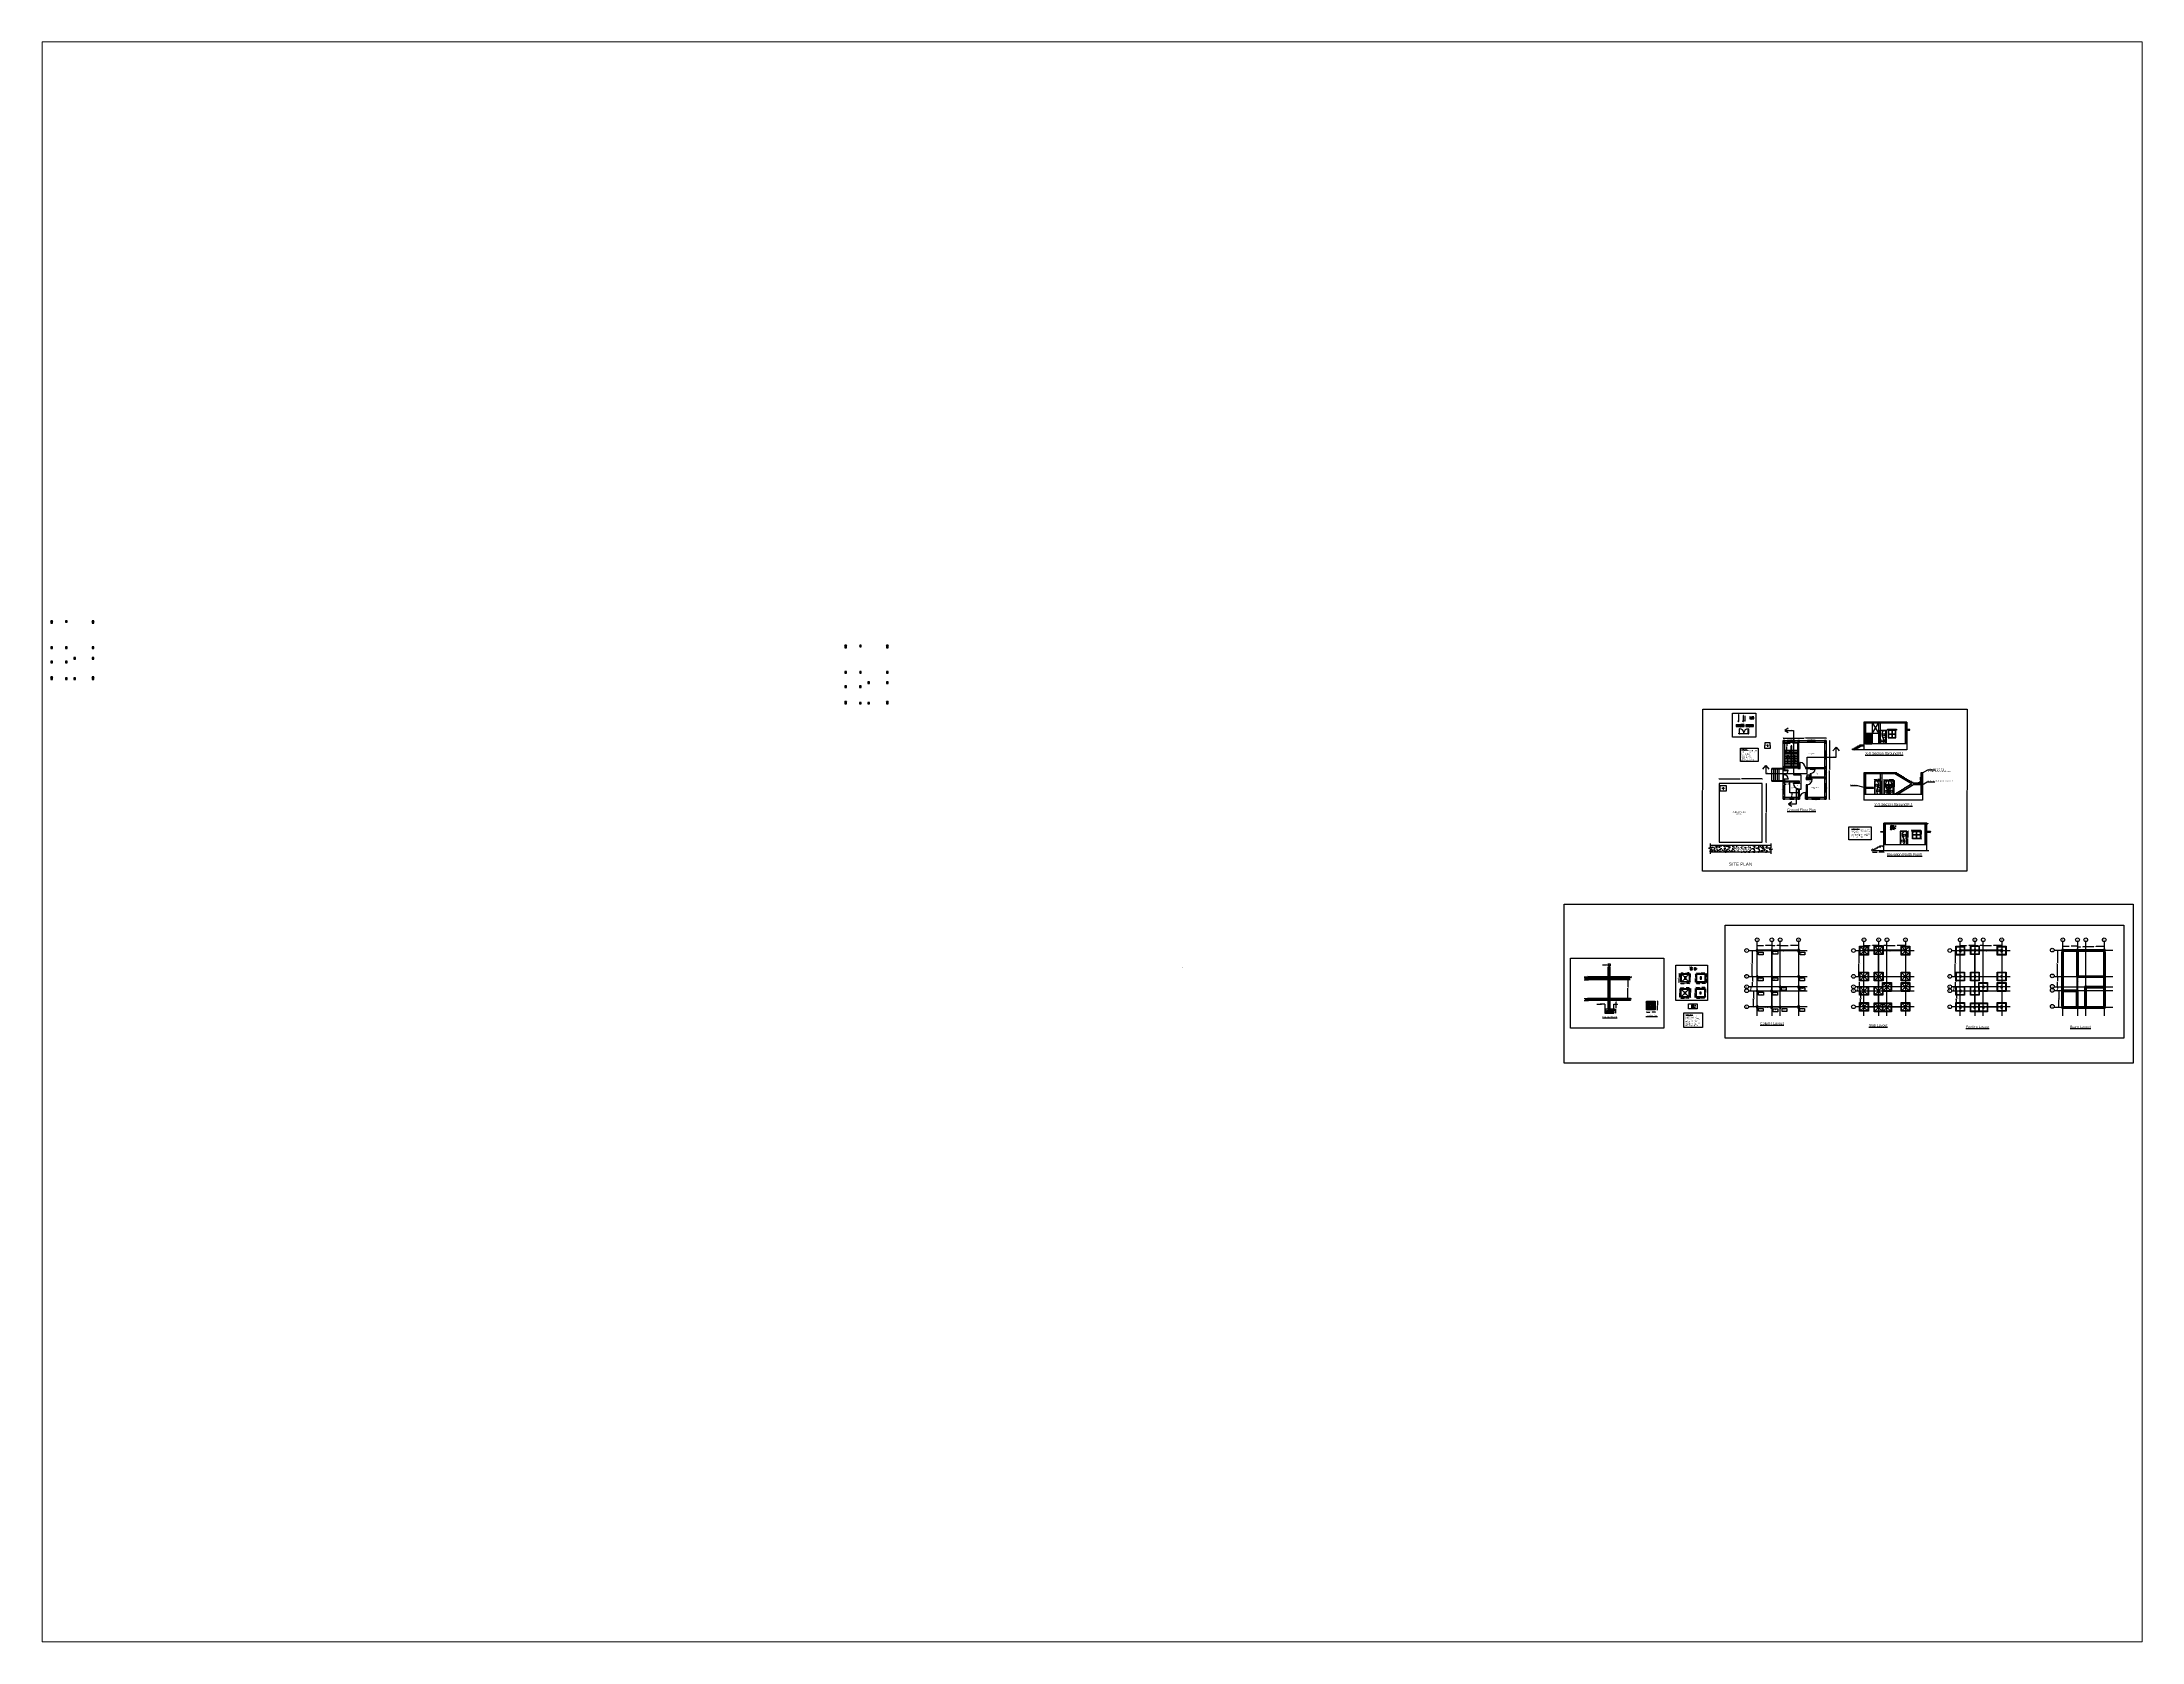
# Paper-space layout 'Layout1' of a CAD drawing. Header units: inches. Extents: x 1.05 to 9.45, y 0.8 to 7.2.
# The model-space entities are those that its viewports show. They can reach past a viewport. Long polylines and large blocks are cut down to what shows.
import ezdxf

# ---------------------------------------------------------------- set-up
doc = ezdxf.new("R2010")
doc.units = ezdxf.units.IN
doc.header["$MEASUREMENT"] = 0
doc.linetypes.add('ACAD_ISO02W100', pattern=[15, 12, -3])
doc.linetypes.add('ACAD_ISO07W100', pattern=[3, 0, -3])
doc.layers.get('0').update_dxf_attribs({"true_color": 0xfafafa})
for name, color, linetype in [('D', 140, 'Continuous'), ('D1', 211, 'Continuous'), ('D2', 230, 'Continuous'), ('Naming', 91, 'Continuous'), ('W', 60, 'Continuous'), ('W1', 40, 'Continuous')]:
    doc.layers.add(name, color=color, linetype=linetype)
doc.layers.add('V', color=7, linetype='Continuous', true_color=0xe619d1)
doc.styles.get("Standard").update_dxf_attribs({"font": 'arial.ttf'})
doc.dimstyles.get("Standard").update_dxf_attribs({"dimtxt": 5, "dimasz": 2, "dimexe": 0.18, "dimexo": 0.0625, "dimgap": 0.09, "dimtad": 0, "dimtih": 1, "dimtoh": 1, "dimdsep": 46, "dimlunit": 3, "dimtxsty": 'Standard', "dimblk": 'OBLIQUE', "dimcen": 2, "dimse1": 1, "dimse2": 1, "dimclrd": 3, "dimadec": 0, "dimazin": 0, "dimtfac": 1, "dimtofl": 0, "dimtmove": 0, "dimatfit": 3, "dimfxl": 1, "dimtolj": 1, "dimtzin": 0, "dimarcsym": 0})
pattern_1 = [(50, (2652.98, 1187.5915), (7.172602, -0.62752), [0.75, -8.25]), (355, (2652.98, 1187.5915), (-1.387513, 7.52192), [0.6, -6.6]), (100.45144, (2653.5775, 1187.539), (5.78509, 6.8944), [0.6374, -7.01142]), (46.1842, (2652.98, 1189.5915), (10.672413, -1.65519), [1.125, -12.375]), (96.6356, (2653.869, 1189.454), (9.34662, 9.74119), [0.9561, -10.51714]), (351.1842, (2652.98, 1189.591), (9.34662, 9.74119), [0.9, -9.9]), (21, (2653.98, 1189.0915), (5.96907, -4.02619), [0.75, -8.25]), (326, (2653.98, 1189.0915), (2.433153, 7.2515), [0.6, -6.6]), (71.45144, (2654.477, 1188.756), (8.402224, 3.22531), [0.6374, -7.01142]), (37.5, (2652.9798, 1187.5915), (0.1215986, 3.3289385), [0, -6.52, 0, -6.7, 0, -6.625]), (7.5, (2652.9798, 1187.5915), (2.630695, 3.944117), [0, -3.82, 0, -6.37, 0, -2.525]), (327.5, (2650.7498, 1187.5915), (5.3382244, -0.2255487), [0, -2.5, 0, -7.8, 0, -10.35]), (317.5, (2649.75, 1187.5915), (5.831862, 1.00105), [0, -3.25, 0, -5.18, 0, -7.35])]
pattern_2 = [(50, (3147.3477, 952.556), (7.172602, -0.62752), [0.75, -8.25]), (355, (3147.348, 952.556), (-1.387513, 7.52192), [0.6, -6.6]), (100.45144, (3147.9454, 952.504), (5.78509, 6.8944), [0.6374, -7.01142]), (46.1842, (3147.348, 954.556), (10.67241, -1.65519), [1.125, -12.375]), (96.6356, (3148.237, 954.418), (9.34662, 9.74119), [0.9561, -10.51714]), (351.1842, (3147.348, 954.556), (9.34662, 9.74119), [0.9, -9.9]), (21, (3148.3477, 954.056), (5.96907, -4.02619), [0.75, -8.25]), (326, (3148.348, 954.056), (2.433153, 7.2515), [0.6, -6.6]), (71.45144, (3148.845, 953.721), (8.402224, 3.22531), [0.6374, -7.01142]), (37.5, (3147.3477, 952.5562), (0.1215986, 3.3289385), [0, -6.52, 0, -6.7, 0, -6.625]), (7.5, (3147.3477, 952.5562), (2.630695, 3.944117), [0, -3.82, 0, -6.37, 0, -2.525]), (327.5, (3145.1177, 952.5562), (5.3382244, -0.225549), [0, -2.5, 0, -7.8, 0, -10.35]), (317.5, (3144.1177, 952.556), (5.831862, 1.00105), [0, -3.25, 0, -5.18, 0, -7.35])]

# ---------------------------------------------------------------- blocks, each defined once
blk = doc.blocks.new('_Oblique')
at = {"color": 0, "linetype": 'ByBlock', "lineweight": -2}
blk.add_line((-0.5, -0.5), (0.5, 0.5), dxfattribs=at)
blk = doc.blocks.new('*D2')
at = {"color": 3, "lineweight": -2, "transparency": 16777216}
for p, q in [((2758, 1739), (2780, 1739)), ((2806, 1739), (2785, 1739))]:
    blk.add_line(p, q, dxfattribs=at)
at = {"layer": 'Defpoints', "color": 0, "transparency": 16777216}
for p in [(2758, 1739), (2758, 1736), (2806, 1736)]:
    blk.add_point(p, dxfattribs=at)
at = {"color": 3, "lineweight": -2, "transparency": 16777216, "xscale": 2, "yscale": 2, "zscale": 2, "rotation": 180}
blk.add_blockref('_Oblique', (2758, 1739), dxfattribs=at)
at = {"color": 3, "lineweight": -2, "transparency": 16777216, "xscale": 2, "yscale": 2, "zscale": 2}
blk.add_blockref('_Oblique', (2806, 1739), dxfattribs=at)
at = {"color": 0, "transparency": 16777216, "insert": (2782, 1739), "char_height": 5, "attachment_point": 5}
blk.add_mtext("\\A1;4'", dxfattribs=at)
blk = doc.blocks.new('*D3')
at = {"color": 3, "lineweight": -2, "transparency": 16777216}
for p, q in [((2841, 1786), (2851, 1786)), ((2865, 1786), (2856, 1786))]:
    blk.add_line(p, q, dxfattribs=at)
at = {"layer": 'Defpoints', "color": 0, "transparency": 16777216}
for p in [(2841, 1786), (2841, 1783), (2865, 1783)]:
    blk.add_point(p, dxfattribs=at)
at = {"color": 3, "lineweight": -2, "transparency": 16777216, "xscale": 2, "yscale": 2, "zscale": 2, "rotation": 180}
blk.add_blockref('_Oblique', (2841, 1786), dxfattribs=at)
at = {"color": 3, "lineweight": -2, "transparency": 16777216, "xscale": 2, "yscale": 2, "zscale": 2}
blk.add_blockref('_Oblique', (2865, 1786), dxfattribs=at)
at = {"color": 0, "transparency": 16777216, "insert": (2853, 1786), "char_height": 5, "attachment_point": 5}
blk.add_mtext("\\A1;2'", dxfattribs=at)
blk = doc.blocks.new('*D4')
at = {"color": 3, "lineweight": -2, "transparency": 16777216}
for p, q in [((3067, 1630), (3067, 1609)), ((3067, 1582), (3067, 1604))]:
    blk.add_line(p, q, dxfattribs=at)
at = {"layer": 'Defpoints', "color": 0, "transparency": 16777216}
for p in [(3056, 1630), (3056, 1582), (3067, 1582)]:
    blk.add_point(p, dxfattribs=at)
at = {"color": 3, "lineweight": -2, "transparency": 16777216, "xscale": 2, "yscale": 2, "zscale": 2}
for p, rotation in [((3067, 1630), 90), ((3067, 1582), 270)]:
    blk.add_blockref('_Oblique', p, dxfattribs=dict(at, rotation=rotation))
at = {"color": 0, "transparency": 16777216, "insert": (3067, 1606), "char_height": 5, "attachment_point": 5}
blk.add_mtext("\\A1;4'", dxfattribs=at)
blk = doc.blocks.new('*D5')
at = {"color": 3, "lineweight": -2, "transparency": 16777216}
for p, q in [((3056, 1624), (3089, 1624)), ((3136, 1624), (3103, 1624))]:
    blk.add_line(p, q, dxfattribs=at)
at = {"layer": 'Defpoints', "color": 0, "transparency": 16777216}
for p in [(3056, 1630), (3136, 1630), (3136, 1624)]:
    blk.add_point(p, dxfattribs=at)
at = {"color": 3, "lineweight": -2, "transparency": 16777216, "xscale": 2, "yscale": 2, "zscale": 2, "rotation": 180}
blk.add_blockref('_Oblique', (3056, 1624), dxfattribs=at)
at = {"color": 3, "lineweight": -2, "transparency": 16777216, "xscale": 2, "yscale": 2, "zscale": 2}
blk.add_blockref('_Oblique', (3136, 1624), dxfattribs=at)
at = {"color": 0, "transparency": 16777216, "insert": (3096, 1624), "char_height": 5, "attachment_point": 5}
blk.add_mtext('\\A1;6\'-8"', dxfattribs=at)
blk = doc.blocks.new('*D6')
at = {"color": 3, "lineweight": -2, "transparency": 16777216}
for p, q in [((3056, 1577), (3068, 1577)), ((3094, 1577), (3082, 1577))]:
    blk.add_line(p, q, dxfattribs=at)
at = {"layer": 'Defpoints', "color": 0, "transparency": 16777216}
for p in [(3056, 1577), (3056, 1572), (3094, 1572)]:
    blk.add_point(p, dxfattribs=at)
at = {"color": 3, "lineweight": -2, "transparency": 16777216, "xscale": 2, "yscale": 2, "zscale": 2, "rotation": 180}
blk.add_blockref('_Oblique', (3056, 1577), dxfattribs=at)
at = {"color": 3, "lineweight": -2, "transparency": 16777216, "xscale": 2, "yscale": 2, "zscale": 2}
blk.add_blockref('_Oblique', (3094, 1577), dxfattribs=at)
at = {"color": 0, "transparency": 16777216, "insert": (3075, 1577), "char_height": 5, "attachment_point": 5}
blk.add_mtext('\\A1;3\'-2"', dxfattribs=at)
blk = doc.blocks.new('*D7')
at = {"color": 3, "lineweight": -2, "transparency": 16777216}
for p, q in [((3046, 1656), (3174, 1656)), ((3310, 1656), (3182, 1656))]:
    blk.add_line(p, q, dxfattribs=at)
at = {"layer": 'Defpoints', "color": 0, "transparency": 16777216}
for p in [(3046, 1622), (3310, 1656), (3310, 1622)]:
    blk.add_point(p, dxfattribs=at)
at = {"color": 3, "lineweight": -2, "transparency": 16777216, "xscale": 2, "yscale": 2, "zscale": 2, "rotation": 180}
blk.add_blockref('_Oblique', (3046, 1656), dxfattribs=at)
at = {"color": 3, "lineweight": -2, "transparency": 16777216, "xscale": 2, "yscale": 2, "zscale": 2}
blk.add_blockref('_Oblique', (3310, 1656), dxfattribs=at)
at = {"color": 0, "transparency": 16777216, "insert": (3178, 1656), "char_height": 5, "attachment_point": 5}
blk.add_mtext("\\A1;22'", dxfattribs=at)
blk = doc.blocks.new('*D8')
at = {"color": 3, "lineweight": -2, "transparency": 16777216}
for p, q in [((3330, 1640), (3330, 1463)), ((3330, 1280), (3330, 1458))]:
    blk.add_line(p, q, dxfattribs=at)
at = {"layer": 'Defpoints', "color": 0, "transparency": 16777216}
for p in [(3310, 1640), (3310, 1280), (3330, 1280)]:
    blk.add_point(p, dxfattribs=at)
at = {"color": 3, "lineweight": -2, "transparency": 16777216, "xscale": 2, "yscale": 2, "zscale": 2}
for p, rotation in [((3330, 1640), 90), ((3330, 1280), 270)]:
    blk.add_blockref('_Oblique', p, dxfattribs=dict(at, rotation=rotation))
at = {"color": 0, "transparency": 16777216, "insert": (3330, 1460), "char_height": 5, "attachment_point": 5}
blk.add_mtext("\\A1;30'", dxfattribs=at)
blk = doc.blocks.new('*D9')
at = {"color": 3, "lineweight": -2, "transparency": 16777216}
for p, q in [((2886, 385), (2924, 385)), ((2976, 385), (2938, 385))]:
    blk.add_line(p, q, dxfattribs=at)
at = {"layer": 'Defpoints', "color": 0, "transparency": 16777216}
for p in [(2886, 386), (2976, 386), (2976, 385)]:
    blk.add_point(p, dxfattribs=at)
at = {"color": 3, "lineweight": -2, "transparency": 16777216, "xscale": 2, "yscale": 2, "zscale": 2, "rotation": 180}
blk.add_blockref('_Oblique', (2886, 385), dxfattribs=at)
at = {"color": 3, "lineweight": -2, "transparency": 16777216, "xscale": 2, "yscale": 2, "zscale": 2}
blk.add_blockref('_Oblique', (2976, 385), dxfattribs=at)
at = {"color": 0, "transparency": 16777216, "insert": (2931, 385), "char_height": 5, "attachment_point": 5}
blk.add_mtext('\\A1;7\'-6"', dxfattribs=at)
blk = doc.blocks.new('*D10')
at = {"color": 3, "lineweight": -2, "transparency": 16777216}
for p, q in [((2976, 384), (2995, 384)), ((3027, 384), (3008, 384))]:
    blk.add_line(p, q, dxfattribs=at)
at = {"layer": 'Defpoints', "color": 0, "transparency": 16777216}
for p in [(2976, 382), (3027, 384), (3027, 379)]:
    blk.add_point(p, dxfattribs=at)
at = {"color": 3, "lineweight": -2, "transparency": 16777216, "xscale": 2, "yscale": 2, "zscale": 2, "rotation": 180}
blk.add_blockref('_Oblique', (2976, 384), dxfattribs=at)
at = {"color": 3, "lineweight": -2, "transparency": 16777216, "xscale": 2, "yscale": 2, "zscale": 2}
blk.add_blockref('_Oblique', (3027, 384), dxfattribs=at)
at = {"color": 0, "transparency": 16777216, "insert": (3001, 384), "char_height": 5, "attachment_point": 5}
blk.add_mtext('\\A1;4\'-3"', dxfattribs=at)
blk = doc.blocks.new('*D11')
at = {"color": 3, "lineweight": -2, "transparency": 16777216}
for p, q in [((3027, 385), (3077, 385)), ((3140, 385), (3090, 385))]:
    blk.add_line(p, q, dxfattribs=at)
at = {"layer": 'Defpoints', "color": 0, "transparency": 16777216}
for p in [(3027, 379), (3140, 385), (3140, 379)]:
    blk.add_point(p, dxfattribs=at)
at = {"color": 3, "lineweight": -2, "transparency": 16777216, "xscale": 2, "yscale": 2, "zscale": 2, "rotation": 180}
blk.add_blockref('_Oblique', (3027, 385), dxfattribs=at)
at = {"color": 3, "lineweight": -2, "transparency": 16777216, "xscale": 2, "yscale": 2, "zscale": 2}
blk.add_blockref('_Oblique', (3140, 385), dxfattribs=at)
at = {"color": 0, "transparency": 16777216, "insert": (3083, 385), "char_height": 5, "attachment_point": 5}
blk.add_mtext('\\A1;9\'-5"', dxfattribs=at)
blk = doc.blocks.new('*D12')
at = {"color": 3, "lineweight": -2, "transparency": 16777216}
for p, q in [((2975, 328), (2976, 328)), ((2976, 328), (2978, 328))]:
    blk.add_line(p, q, dxfattribs=at)
at = {"layer": 'Defpoints', "color": 0, "transparency": 16777216}
for p in [(2975, 328), (2976, 328), (2976, 328)]:
    blk.add_point(p, dxfattribs=at)
at = {"color": 3, "lineweight": -2, "transparency": 16777216, "xscale": 2, "yscale": 2, "zscale": 2, "rotation": 180}
blk.add_blockref('_Oblique', (2975, 328), dxfattribs=at)
at = {"color": 3, "lineweight": -2, "transparency": 16777216, "xscale": 2, "yscale": 2, "zscale": 2}
blk.add_blockref('_Oblique', (2976, 328), dxfattribs=at)
at = {"color": 0, "transparency": 16777216, "insert": (2981, 328), "char_height": 5, "attachment_point": 5}
blk.add_mtext('\\A1;1"', dxfattribs=at)
blk = doc.blocks.new('*D13')
at = {"color": 3, "lineweight": -2, "transparency": 16777216}
for p, q in [((2855, 352), (2855, 276)), ((2855, 194), (2855, 271))]:
    blk.add_line(p, q, dxfattribs=at)
at = {"layer": 'Defpoints', "color": 0, "transparency": 16777216}
for p in [(2858, 352), (2855, 194), (2858, 194)]:
    blk.add_point(p, dxfattribs=at)
at = {"color": 3, "lineweight": -2, "transparency": 16777216, "xscale": 2, "yscale": 2, "zscale": 2}
for p, rotation in [((2855, 352), 90), ((2855, 194), 270)]:
    blk.add_blockref('_Oblique', p, dxfattribs=dict(at, rotation=rotation))
at = {"color": 0, "transparency": 16777216, "insert": (2855, 273), "char_height": 5, "attachment_point": 5}
blk.add_mtext('\\A1;13\'-2.5"', dxfattribs=at)
blk = doc.blocks.new('*D14')
at = {"color": 3, "lineweight": -2, "transparency": 16777216}
for p, q in [((2858, 194), (2858, 165)), ((2858, 130), (2858, 159))]:
    blk.add_line(p, q, dxfattribs=at)
at = {"layer": 'Defpoints', "color": 0, "transparency": 16777216}
for p in [(2858, 194), (2858, 130), (2858, 130)]:
    blk.add_point(p, dxfattribs=at)
at = {"color": 3, "lineweight": -2, "transparency": 16777216, "xscale": 2, "yscale": 2, "zscale": 2}
for p, rotation in [((2858, 194), 90), ((2858, 130), 270)]:
    blk.add_blockref('_Oblique', p, dxfattribs=dict(at, rotation=rotation))
at = {"color": 0, "transparency": 16777216, "insert": (2858, 162), "char_height": 5, "attachment_point": 5}
blk.add_mtext('\\A1;5\'-4"', dxfattribs=at)
blk = doc.blocks.new('*D15')
at = {"color": 3, "lineweight": -2, "transparency": 16777216}
for p, q in [((2847, 130), (2847, 121)), ((2847, 106), (2847, 115))]:
    blk.add_line(p, q, dxfattribs=at)
at = {"layer": 'Defpoints', "color": 0, "transparency": 16777216}
for p in [(2847, 130), (2847, 106), (2847, 106)]:
    blk.add_point(p, dxfattribs=at)
at = {"color": 3, "lineweight": -2, "transparency": 16777216, "xscale": 2, "yscale": 2, "zscale": 2}
for p, rotation in [((2847, 130), 90), ((2847, 106), 270)]:
    blk.add_blockref('_Oblique', p, dxfattribs=dict(at, rotation=rotation))
at = {"color": 0, "transparency": 16777216, "insert": (2847, 118), "char_height": 5, "attachment_point": 5}
blk.add_mtext("\\A1;2'", dxfattribs=at)
blk = doc.blocks.new('*D16')
at = {"color": 3, "lineweight": -2, "transparency": 16777216}
for p, q in [((2864, 106), (2864, 59)), ((2864, 7), (2864, 54))]:
    blk.add_line(p, q, dxfattribs=at)
at = {"layer": 'Defpoints', "color": 0, "transparency": 16777216}
for p in [(2864, 106), (2864, 7), (2864, 7)]:
    blk.add_point(p, dxfattribs=at)
at = {"color": 3, "lineweight": -2, "transparency": 16777216, "xscale": 2, "yscale": 2, "zscale": 2}
for p, rotation in [((2864, 106), 90), ((2864, 7), 270)]:
    blk.add_blockref('_Oblique', p, dxfattribs=dict(at, rotation=rotation))
at = {"color": 0, "transparency": 16777216, "insert": (2864, 57), "char_height": 5, "attachment_point": 5}
blk.add_mtext('\\A1;8\'-2.5"', dxfattribs=at)
blk = doc.blocks.new('*D33')
at = {"color": 3, "lineweight": -2, "transparency": 16777216}
for p, q in [((2488, 249), (2488, 244)), ((2488, 234), (2488, 239))]:
    blk.add_line(p, q, dxfattribs=at)
at = {"layer": 'Defpoints', "color": 0, "transparency": 16777216}
for p in [(2485, 249), (2485, 234), (2488, 234)]:
    blk.add_point(p, dxfattribs=at)
at = {"color": 3, "lineweight": -2, "transparency": 16777216, "xscale": 2, "yscale": 2, "zscale": 2}
for p, rotation in [((2488, 249), 90), ((2488, 234), 270)]:
    blk.add_blockref('_Oblique', p, dxfattribs=dict(at, rotation=rotation))
at = {"color": 0, "transparency": 16777216, "insert": (2488, 241), "char_height": 5, "attachment_point": 5}
blk.add_mtext('\\A1;1\'-3"', dxfattribs=at)
blk = doc.blocks.new('*D34')
at = {"color": 3, "lineweight": -2, "transparency": 16777216}
for p, q in [((2475, 253), (2476, 253)), ((2485, 253), (2485, 253))]:
    blk.add_line(p, q, dxfattribs=at)
at = {"layer": 'Defpoints', "color": 0, "transparency": 16777216}
for p in [(2475, 253), (2475, 249), (2485, 249)]:
    blk.add_point(p, dxfattribs=at)
at = {"color": 3, "lineweight": -2, "transparency": 16777216, "xscale": 2, "yscale": 2, "zscale": 2, "rotation": 180}
blk.add_blockref('_Oblique', (2475, 253), dxfattribs=at)
at = {"color": 3, "lineweight": -2, "transparency": 16777216, "xscale": 2, "yscale": 2, "zscale": 2}
blk.add_blockref('_Oblique', (2485, 253), dxfattribs=at)
at = {"color": 0, "transparency": 16777216, "insert": (2480, 253), "char_height": 5, "attachment_point": 5}
blk.add_mtext('\\A1;10"', dxfattribs=at)
blk = doc.blocks.new('*D35')
at = {"color": 3, "lineweight": -2, "transparency": 16777216}
for p, q in [((2515, 245), (2515, 243)), ((2515, 235), (2515, 237))]:
    blk.add_line(p, q, dxfattribs=at)
at = {"layer": 'Defpoints', "color": 0, "transparency": 16777216}
for p in [(2510, 245), (2510, 235), (2515, 235)]:
    blk.add_point(p, dxfattribs=at)
at = {"color": 3, "lineweight": -2, "transparency": 16777216, "xscale": 2, "yscale": 2, "zscale": 2}
for p, rotation in [((2515, 245), 90), ((2515, 235), 270)]:
    blk.add_blockref('_Oblique', p, dxfattribs=dict(at, rotation=rotation))
at = {"color": 0, "transparency": 16777216, "insert": (2515, 240), "char_height": 5, "attachment_point": 5}
blk.add_mtext('\\A1;10"', dxfattribs=at)
blk = doc.blocks.new('*D36')
at = {"color": 3, "lineweight": -2, "transparency": 16777216}
for p, q in [((2500, 249), (2500, 249)), ((2510, 249), (2510, 249))]:
    blk.add_line(p, q, dxfattribs=at)
at = {"layer": 'Defpoints', "color": 0, "transparency": 16777216}
for p in [(2500, 249), (2500, 245), (2510, 245)]:
    blk.add_point(p, dxfattribs=at)
at = {"color": 3, "lineweight": -2, "transparency": 16777216, "xscale": 2, "yscale": 2, "zscale": 2, "rotation": 180}
blk.add_blockref('_Oblique', (2500, 249), dxfattribs=at)
at = {"color": 3, "lineweight": -2, "transparency": 16777216, "xscale": 2, "yscale": 2, "zscale": 2}
blk.add_blockref('_Oblique', (2510, 249), dxfattribs=at)
at = {"color": 0, "transparency": 16777216, "insert": (2505, 249), "char_height": 5, "attachment_point": 5}
blk.add_mtext('\\A1;10"', dxfattribs=at)
blk = doc.blocks.new('*D37')
at = {"color": 3, "lineweight": -2, "transparency": 16777216}
for p, q in [((2407, 212), (2407, 188)), ((2407, 158), (2407, 182))]:
    blk.add_line(p, q, dxfattribs=at)
at = {"layer": 'Defpoints', "color": 0, "transparency": 16777216}
for p in [(2407, 212), (2418, 212), (2418, 158)]:
    blk.add_point(p, dxfattribs=at)
at = {"color": 3, "lineweight": -2, "transparency": 16777216, "xscale": 2, "yscale": 2, "zscale": 2}
for p, rotation in [((2407, 212), 90), ((2407, 158), 270)]:
    blk.add_blockref('_Oblique', p, dxfattribs=dict(at, rotation=rotation))
at = {"color": 0, "transparency": 16777216, "insert": (2407, 185), "char_height": 5, "attachment_point": 5}
blk.add_mtext('\\A1;4\'-5.61"', dxfattribs=at)
blk = doc.blocks.new('*D38')
at = {"color": 3, "lineweight": -2, "transparency": 16777216}
for p, q in [((2418, 151), (2438, 151)), ((2472, 151), (2452, 151))]:
    blk.add_line(p, q, dxfattribs=at)
at = {"layer": 'Defpoints', "color": 0, "transparency": 16777216}
for p in [(2418, 158), (2418, 151), (2472, 158)]:
    blk.add_point(p, dxfattribs=at)
at = {"color": 3, "lineweight": -2, "transparency": 16777216, "xscale": 2, "yscale": 2, "zscale": 2, "rotation": 180}
blk.add_blockref('_Oblique', (2418, 151), dxfattribs=at)
at = {"color": 3, "lineweight": -2, "transparency": 16777216, "xscale": 2, "yscale": 2, "zscale": 2}
blk.add_blockref('_Oblique', (2472, 151), dxfattribs=at)
at = {"color": 0, "transparency": 16777216, "insert": (2445, 151), "char_height": 5, "attachment_point": 5}
blk.add_mtext('\\A1;4\'-6"', dxfattribs=at)
blk = doc.blocks.new('*D39')
at = {"color": 3, "lineweight": -2, "transparency": 16777216}
for p, q in [((2476, 209), (2476, 188)), ((2476, 161), (2476, 183))]:
    blk.add_line(p, q, dxfattribs=at)
at = {"layer": 'Defpoints', "color": 0, "transparency": 16777216}
for p in [(2421, 209), (2421, 161), (2476, 209)]:
    blk.add_point(p, dxfattribs=at)
at = {"color": 3, "lineweight": -2, "transparency": 16777216, "xscale": 2, "yscale": 2, "zscale": 2}
for p, rotation in [((2476, 209), 90), ((2476, 161), 270)]:
    blk.add_blockref('_Oblique', p, dxfattribs=dict(at, rotation=rotation))
at = {"color": 0, "transparency": 16777216, "insert": (2476, 185), "char_height": 5, "attachment_point": 5}
blk.add_mtext("\\A1;4'", dxfattribs=at)
blk = doc.blocks.new('*D40')
at = {"color": 3, "lineweight": -2, "transparency": 16777216}
for p, q in [((2421, 216), (2432, 216)), ((2469, 216), (2459, 216))]:
    blk.add_line(p, q, dxfattribs=at)
at = {"layer": 'Defpoints', "color": 0, "transparency": 16777216}
for p in [(2421, 216), (2421, 209), (2469, 209)]:
    blk.add_point(p, dxfattribs=at)
at = {"color": 3, "lineweight": -2, "transparency": 16777216, "xscale": 2, "yscale": 2, "zscale": 2, "rotation": 180}
blk.add_blockref('_Oblique', (2421, 216), dxfattribs=at)
at = {"color": 3, "lineweight": -2, "transparency": 16777216, "xscale": 2, "yscale": 2, "zscale": 2}
blk.add_blockref('_Oblique', (2469, 216), dxfattribs=at)
at = {"color": 0, "transparency": 16777216, "insert": (2445, 216), "char_height": 5, "attachment_point": 5}
blk.add_mtext('\\A1;3\'-11.79"', dxfattribs=at)
blk = doc.blocks.new('*D41')
at = {"color": 3, "lineweight": -2, "transparency": 16777216}
for p, q in [((2514, 152), (2534, 152)), ((2568, 152), (2547, 152))]:
    blk.add_line(p, q, dxfattribs=at)
at = {"layer": 'Defpoints', "color": 0, "transparency": 16777216}
for p in [(2514, 157), (2568, 157), (2568, 152)]:
    blk.add_point(p, dxfattribs=at)
at = {"color": 3, "lineweight": -2, "transparency": 16777216, "xscale": 2, "yscale": 2, "zscale": 2, "rotation": 180}
blk.add_blockref('_Oblique', (2514, 152), dxfattribs=at)
at = {"color": 3, "lineweight": -2, "transparency": 16777216, "xscale": 2, "yscale": 2, "zscale": 2}
blk.add_blockref('_Oblique', (2568, 152), dxfattribs=at)
at = {"color": 0, "transparency": 16777216, "insert": (2541, 152), "char_height": 5, "attachment_point": 5}
blk.add_mtext('\\A1;4\'-6"', dxfattribs=at)
blk = doc.blocks.new('*D42')
at = {"color": 3, "lineweight": -2, "transparency": 16777216}
for p, q in [((2575, 211), (2575, 187)), ((2575, 157), (2575, 182))]:
    blk.add_line(p, q, dxfattribs=at)
at = {"layer": 'Defpoints', "color": 0, "transparency": 16777216}
for p in [(2568, 211), (2568, 157), (2575, 211)]:
    blk.add_point(p, dxfattribs=at)
at = {"color": 3, "lineweight": -2, "transparency": 16777216, "xscale": 2, "yscale": 2, "zscale": 2}
for p, rotation in [((2575, 211), 90), ((2575, 157), 270)]:
    blk.add_blockref('_Oblique', p, dxfattribs=dict(at, rotation=rotation))
at = {"color": 0, "transparency": 16777216, "insert": (2575, 184), "char_height": 5, "attachment_point": 5}
blk.add_mtext('\\A1;4\'-6"', dxfattribs=at)
blk = doc.blocks.new('*D43')
at = {"color": 3, "lineweight": -2, "transparency": 16777216}
for p, q in [((2517, 215), (2538, 215)), ((2565, 215), (2543, 215))]:
    blk.add_line(p, q, dxfattribs=at)
at = {"layer": 'Defpoints', "color": 0, "transparency": 16777216}
for p in [(2517, 215), (2517, 208), (2565, 208)]:
    blk.add_point(p, dxfattribs=at)
at = {"color": 3, "lineweight": -2, "transparency": 16777216, "xscale": 2, "yscale": 2, "zscale": 2, "rotation": 180}
blk.add_blockref('_Oblique', (2517, 215), dxfattribs=at)
at = {"color": 3, "lineweight": -2, "transparency": 16777216, "xscale": 2, "yscale": 2, "zscale": 2}
blk.add_blockref('_Oblique', (2565, 215), dxfattribs=at)
at = {"color": 0, "transparency": 16777216, "insert": (2541, 215), "char_height": 5, "attachment_point": 5}
blk.add_mtext("\\A1;4'", dxfattribs=at)
blk = doc.blocks.new('*D44')
at = {"color": 3, "lineweight": -2, "transparency": 16777216}
for p, q in [((2507, 208), (2507, 187)), ((2507, 160), (2507, 182))]:
    blk.add_line(p, q, dxfattribs=at)
at = {"layer": 'Defpoints', "color": 0, "transparency": 16777216}
for p in [(2507, 160), (2517, 208), (2517, 160)]:
    blk.add_point(p, dxfattribs=at)
at = {"color": 3, "lineweight": -2, "transparency": 16777216, "xscale": 2, "yscale": 2, "zscale": 2}
for p, rotation in [((2507, 208), 90), ((2507, 160), 270)]:
    blk.add_blockref('_Oblique', p, dxfattribs=dict(at, rotation=rotation))
at = {"color": 0, "transparency": 16777216, "insert": (2507, 184), "char_height": 5, "attachment_point": 5}
blk.add_mtext("\\A1;4'", dxfattribs=at)
blk = doc.blocks.new('*D45')
at = {"color": 3, "lineweight": -2, "transparency": 16777216}
for p, q in [((2416, 124), (2436, 124)), ((2470, 124), (2450, 124))]:
    blk.add_line(p, q, dxfattribs=at)
at = {"layer": 'Defpoints', "color": 0, "transparency": 16777216}
for p in [(2416, 120), (2470, 124), (2470, 120)]:
    blk.add_point(p, dxfattribs=at)
at = {"color": 3, "lineweight": -2, "transparency": 16777216, "xscale": 2, "yscale": 2, "zscale": 2, "rotation": 180}
blk.add_blockref('_Oblique', (2416, 124), dxfattribs=at)
at = {"color": 3, "lineweight": -2, "transparency": 16777216, "xscale": 2, "yscale": 2, "zscale": 2}
blk.add_blockref('_Oblique', (2470, 124), dxfattribs=at)
at = {"color": 0, "transparency": 16777216, "insert": (2443, 124), "char_height": 5, "attachment_point": 5}
blk.add_mtext('\\A1;4\'-6"', dxfattribs=at)
blk = doc.blocks.new('*D46')
at = {"color": 3, "lineweight": -2, "transparency": 16777216}
for p, q in [((2478, 120), (2478, 96)), ((2478, 66), (2478, 91))]:
    blk.add_line(p, q, dxfattribs=at)
at = {"layer": 'Defpoints', "color": 0, "transparency": 16777216}
for p in [(2470, 120), (2470, 66), (2478, 66)]:
    blk.add_point(p, dxfattribs=at)
at = {"color": 3, "lineweight": -2, "transparency": 16777216, "xscale": 2, "yscale": 2, "zscale": 2}
for p, rotation in [((2478, 120), 90), ((2478, 66), 270)]:
    blk.add_blockref('_Oblique', p, dxfattribs=dict(at, rotation=rotation))
at = {"color": 0, "transparency": 16777216, "insert": (2478, 93), "char_height": 5, "attachment_point": 5}
blk.add_mtext('\\A1;4\'-6"', dxfattribs=at)
blk = doc.blocks.new('*D47')
at = {"color": 3, "lineweight": -2, "transparency": 16777216}
for p, q in [((2419, 61), (2441, 61)), ((2467, 61), (2446, 61))]:
    blk.add_line(p, q, dxfattribs=at)
at = {"layer": 'Defpoints', "color": 0, "transparency": 16777216}
for p in [(2419, 69), (2419, 61), (2467, 69)]:
    blk.add_point(p, dxfattribs=at)
at = {"color": 3, "lineweight": -2, "transparency": 16777216, "xscale": 2, "yscale": 2, "zscale": 2, "rotation": 180}
blk.add_blockref('_Oblique', (2419, 61), dxfattribs=at)
at = {"color": 3, "lineweight": -2, "transparency": 16777216, "xscale": 2, "yscale": 2, "zscale": 2}
blk.add_blockref('_Oblique', (2467, 61), dxfattribs=at)
at = {"color": 0, "transparency": 16777216, "insert": (2443, 61), "char_height": 5, "attachment_point": 5}
blk.add_mtext("\\A1;4'", dxfattribs=at)
blk = doc.blocks.new('*D48')
at = {"color": 3, "lineweight": -2, "transparency": 16777216}
for p, q in [((2411, 117), (2411, 96)), ((2411, 69), (2411, 91))]:
    blk.add_line(p, q, dxfattribs=at)
at = {"layer": 'Defpoints', "color": 0, "transparency": 16777216}
for p in [(2411, 117), (2419, 117), (2419, 69)]:
    blk.add_point(p, dxfattribs=at)
at = {"color": 3, "lineweight": -2, "transparency": 16777216, "xscale": 2, "yscale": 2, "zscale": 2}
for p, rotation in [((2411, 117), 90), ((2411, 69), 270)]:
    blk.add_blockref('_Oblique', p, dxfattribs=dict(at, rotation=rotation))
at = {"color": 0, "transparency": 16777216, "insert": (2411, 93), "char_height": 5, "attachment_point": 5}
blk.add_mtext("\\A1;4'", dxfattribs=at)
blk = doc.blocks.new('*D49')
at = {"color": 3, "lineweight": -2, "transparency": 16777216}
for p, q in [((2512, 127), (2532, 127)), ((2566, 127), (2546, 127))]:
    blk.add_line(p, q, dxfattribs=at)
at = {"layer": 'Defpoints', "color": 0, "transparency": 16777216}
for p in [(2512, 127), (2512, 120), (2566, 120)]:
    blk.add_point(p, dxfattribs=at)
at = {"color": 3, "lineweight": -2, "transparency": 16777216, "xscale": 2, "yscale": 2, "zscale": 2, "rotation": 180}
blk.add_blockref('_Oblique', (2512, 127), dxfattribs=at)
at = {"color": 3, "lineweight": -2, "transparency": 16777216, "xscale": 2, "yscale": 2, "zscale": 2}
blk.add_blockref('_Oblique', (2566, 127), dxfattribs=at)
at = {"color": 0, "transparency": 16777216, "insert": (2539, 127), "char_height": 5, "attachment_point": 5}
blk.add_mtext('\\A1;4\'-6"', dxfattribs=at)
blk = doc.blocks.new('*D50')
at = {"color": 3, "lineweight": -2, "transparency": 16777216}
for p, q in [((2506, 120), (2506, 95)), ((2506, 66), (2506, 90))]:
    blk.add_line(p, q, dxfattribs=at)
at = {"layer": 'Defpoints', "color": 0, "transparency": 16777216}
for p in [(2506, 66), (2512, 120), (2512, 66)]:
    blk.add_point(p, dxfattribs=at)
at = {"color": 3, "lineweight": -2, "transparency": 16777216, "xscale": 2, "yscale": 2, "zscale": 2}
for p, rotation in [((2506, 120), 90), ((2506, 66), 270)]:
    blk.add_blockref('_Oblique', p, dxfattribs=dict(at, rotation=rotation))
at = {"color": 0, "transparency": 16777216, "insert": (2506, 93), "char_height": 5, "attachment_point": 5}
blk.add_mtext('\\A1;4\'-6"', dxfattribs=at)
blk = doc.blocks.new('*D51')
at = {"color": 3, "lineweight": -2, "transparency": 16777216}
for p, q in [((2515, 62), (2536, 62)), ((2563, 62), (2541, 62))]:
    blk.add_line(p, q, dxfattribs=at)
at = {"layer": 'Defpoints', "color": 0, "transparency": 16777216}
for p in [(2515, 69), (2563, 69), (2563, 62)]:
    blk.add_point(p, dxfattribs=at)
at = {"color": 3, "lineweight": -2, "transparency": 16777216, "xscale": 2, "yscale": 2, "zscale": 2, "rotation": 180}
blk.add_blockref('_Oblique', (2515, 62), dxfattribs=at)
at = {"color": 3, "lineweight": -2, "transparency": 16777216, "xscale": 2, "yscale": 2, "zscale": 2}
blk.add_blockref('_Oblique', (2563, 62), dxfattribs=at)
at = {"color": 0, "transparency": 16777216, "insert": (2539, 62), "char_height": 5, "attachment_point": 5}
blk.add_mtext("\\A1;4'", dxfattribs=at)
blk = doc.blocks.new('*D52')
at = {"color": 3, "lineweight": -2, "transparency": 16777216}
for p, q in [((2570, 117), (2570, 95)), ((2570, 69), (2570, 90))]:
    blk.add_line(p, q, dxfattribs=at)
at = {"layer": 'Defpoints', "color": 0, "transparency": 16777216}
for p in [(2563, 117), (2563, 69), (2570, 117)]:
    blk.add_point(p, dxfattribs=at)
at = {"color": 3, "lineweight": -2, "transparency": 16777216, "xscale": 2, "yscale": 2, "zscale": 2}
for p, rotation in [((2570, 117), 90), ((2570, 69), 270)]:
    blk.add_blockref('_Oblique', p, dxfattribs=dict(at, rotation=rotation))
at = {"color": 0, "transparency": 16777216, "insert": (2570, 93), "char_height": 5, "attachment_point": 5}
blk.add_mtext("\\A1;4'", dxfattribs=at)
blk = doc.blocks.new('*D53')
at = {"color": 3, "lineweight": -2, "transparency": 16777216}
for p, q in [((4760, 379), (4798, 379)), ((4850, 379), (4812, 379))]:
    blk.add_line(p, q, dxfattribs=at)
at = {"layer": 'Defpoints', "color": 0, "transparency": 16777216}
for p in [(4760, 374), (4850, 379), (4850, 374)]:
    blk.add_point(p, dxfattribs=at)
at = {"color": 3, "lineweight": -2, "transparency": 16777216, "xscale": 2, "yscale": 2, "zscale": 2, "rotation": 180}
blk.add_blockref('_Oblique', (4760, 379), dxfattribs=at)
at = {"color": 3, "lineweight": -2, "transparency": 16777216, "xscale": 2, "yscale": 2, "zscale": 2}
blk.add_blockref('_Oblique', (4850, 379), dxfattribs=at)
at = {"color": 0, "transparency": 16777216, "insert": (4805, 379), "char_height": 5, "attachment_point": 5}
blk.add_mtext('\\A1;7\'-6"', dxfattribs=at)
blk = doc.blocks.new('*D54')
at = {"color": 3, "lineweight": -2, "transparency": 16777216}
for p, q in [((4850, 375), (4869, 375)), ((4901, 375), (4882, 375))]:
    blk.add_line(p, q, dxfattribs=at)
at = {"layer": 'Defpoints', "color": 0, "transparency": 16777216}
for p in [(4850, 374), (4901, 375), (4901, 374)]:
    blk.add_point(p, dxfattribs=at)
at = {"color": 3, "lineweight": -2, "transparency": 16777216, "xscale": 2, "yscale": 2, "zscale": 2, "rotation": 180}
blk.add_blockref('_Oblique', (4850, 375), dxfattribs=at)
at = {"color": 3, "lineweight": -2, "transparency": 16777216, "xscale": 2, "yscale": 2, "zscale": 2}
blk.add_blockref('_Oblique', (4901, 375), dxfattribs=at)
at = {"color": 0, "transparency": 16777216, "insert": (4875, 375), "char_height": 5, "attachment_point": 5}
blk.add_mtext('\\A1;4\'-3"', dxfattribs=at)
blk = doc.blocks.new('*D55')
at = {"color": 3, "lineweight": -2, "transparency": 16777216}
for p, q in [((4901, 378), (4951, 378)), ((5014, 378), (4964, 378))]:
    blk.add_line(p, q, dxfattribs=at)
at = {"layer": 'Defpoints', "color": 0, "transparency": 16777216}
for p in [(4901, 374), (5014, 378), (5014, 374)]:
    blk.add_point(p, dxfattribs=at)
at = {"color": 3, "lineweight": -2, "transparency": 16777216, "xscale": 2, "yscale": 2, "zscale": 2, "rotation": 180}
blk.add_blockref('_Oblique', (4901, 378), dxfattribs=at)
at = {"color": 3, "lineweight": -2, "transparency": 16777216, "xscale": 2, "yscale": 2, "zscale": 2}
blk.add_blockref('_Oblique', (5014, 378), dxfattribs=at)
at = {"color": 0, "transparency": 16777216, "insert": (4957, 378), "char_height": 5, "attachment_point": 5}
blk.add_mtext('\\A1;9\'-5"', dxfattribs=at)
blk = doc.blocks.new('*D56')
at = {"color": 3, "lineweight": -2, "transparency": 16777216}
for p, q in [((4727, 355), (4727, 277)), ((4727, 194), (4727, 272))]:
    blk.add_line(p, q, dxfattribs=at)
at = {"layer": 'Defpoints', "color": 0, "transparency": 16777216}
for p in [(4727, 355), (4727, 194), (4727, 194)]:
    blk.add_point(p, dxfattribs=at)
at = {"color": 3, "lineweight": -2, "transparency": 16777216, "xscale": 2, "yscale": 2, "zscale": 2}
for p, rotation in [((4727, 355), 90), ((4727, 194), 270)]:
    blk.add_blockref('_Oblique', p, dxfattribs=dict(at, rotation=rotation))
at = {"color": 0, "transparency": 16777216, "insert": (4727, 274), "char_height": 5, "attachment_point": 5}
blk.add_mtext('\\A1;13\'-5"', dxfattribs=at)
blk = doc.blocks.new('*D57')
at = {"color": 3, "lineweight": -2, "transparency": 16777216}
for p, q in [((4727, 194), (4727, 165)), ((4727, 130), (4727, 159))]:
    blk.add_line(p, q, dxfattribs=at)
at = {"layer": 'Defpoints', "color": 0, "transparency": 16777216}
for p in [(4727, 194), (4727, 130), (4727, 130)]:
    blk.add_point(p, dxfattribs=at)
at = {"color": 3, "lineweight": -2, "transparency": 16777216, "xscale": 2, "yscale": 2, "zscale": 2}
for p, rotation in [((4727, 194), 90), ((4727, 130), 270)]:
    blk.add_blockref('_Oblique', p, dxfattribs=dict(at, rotation=rotation))
at = {"color": 0, "transparency": 16777216, "insert": (4727, 162), "char_height": 5, "attachment_point": 5}
blk.add_mtext('\\A1;5\'-4"', dxfattribs=at)
blk = doc.blocks.new('*D58')
at = {"color": 3, "lineweight": -2, "transparency": 16777216}
for p, q in [((4727, 130), (4727, 121)), ((4727, 106), (4727, 115))]:
    blk.add_line(p, q, dxfattribs=at)
at = {"layer": 'Defpoints', "color": 0, "transparency": 16777216}
for p in [(4727, 130), (4727, 106), (4727, 106)]:
    blk.add_point(p, dxfattribs=at)
at = {"color": 3, "lineweight": -2, "transparency": 16777216, "xscale": 2, "yscale": 2, "zscale": 2}
for p, rotation in [((4727, 130), 90), ((4727, 106), 270)]:
    blk.add_blockref('_Oblique', p, dxfattribs=dict(at, rotation=rotation))
at = {"color": 0, "transparency": 16777216, "insert": (4727, 118), "char_height": 5, "attachment_point": 5}
blk.add_mtext("\\A1;2'", dxfattribs=at)
blk = doc.blocks.new('*D59')
at = {"color": 3, "lineweight": -2, "transparency": 16777216}
for p, q in [((4736, 106), (4736, 58)), ((4736, 5), (4736, 53))]:
    blk.add_line(p, q, dxfattribs=at)
at = {"layer": 'Defpoints', "color": 0, "transparency": 16777216}
for p in [(4736, 106), (4736, 5), (4736, 5)]:
    blk.add_point(p, dxfattribs=at)
at = {"color": 3, "lineweight": -2, "transparency": 16777216, "xscale": 2, "yscale": 2, "zscale": 2}
for p, rotation in [((4736, 106), 90), ((4736, 5), 270)]:
    blk.add_blockref('_Oblique', p, dxfattribs=dict(at, rotation=rotation))
at = {"color": 0, "transparency": 16777216, "insert": (4736, 55), "char_height": 5, "attachment_point": 5}
blk.add_mtext('\\A1;8\'-5"', dxfattribs=at)
blk = doc.blocks.new('*D60')
at = {"color": 3, "lineweight": -2, "transparency": 16777216}
for p, q in [((4849, 161), (4850, 161)), ((4850, 161), (4852, 161))]:
    blk.add_line(p, q, dxfattribs=at)
at = {"layer": 'Defpoints', "color": 0, "transparency": 16777216}
for p in [(4849, 162), (4850, 161), (4850, 35)]:
    blk.add_point(p, dxfattribs=at)
at = {"color": 3, "lineweight": -2, "transparency": 16777216, "xscale": 2, "yscale": 2, "zscale": 2, "rotation": 180}
blk.add_blockref('_Oblique', (4849, 161), dxfattribs=at)
at = {"color": 3, "lineweight": -2, "transparency": 16777216, "xscale": 2, "yscale": 2, "zscale": 2}
blk.add_blockref('_Oblique', (4850, 161), dxfattribs=at)
at = {"color": 0, "transparency": 16777216, "insert": (4855, 161), "char_height": 5, "attachment_point": 5}
blk.add_mtext('\\A1;1"', dxfattribs=at)
blk = doc.blocks.new('*U61')
at = {"color": 1, "const_width": 0.3}
blk.add_lwpolyline([(-1, 1, 1), (0, 1, 1)], format="xyb", close=True, dxfattribs=at)
blk = doc.blocks.new('*U62')
at = {"color": 0, "linetype": 'ByBlock', "lineweight": -2, "transparency": 16777216}
for p in [(1280, -164), (1286, -164), (1292, -164), (1298, -164), (1304, -164), (1310, -164), (1316, -164), (1322, -164)]:
    blk.add_blockref('*U61', p, dxfattribs=at)
blk = doc.blocks.new('*D63')
at = {"color": 3, "lineweight": -2, "transparency": 16777216}
for p, q in [((2485, 22), (2489, 22)), ((2497, 22), (2493, 22))]:
    blk.add_line(p, q, dxfattribs=at)
at = {"layer": 'Defpoints', "color": 0, "transparency": 16777216}
for p in [(2485, 22), (2485, 18), (2497, 18)]:
    blk.add_point(p, dxfattribs=at)
at = {"color": 3, "lineweight": -2, "transparency": 16777216, "xscale": 2, "yscale": 2, "zscale": 2, "rotation": 180}
blk.add_blockref('_Oblique', (2485, 22), dxfattribs=at)
at = {"color": 3, "lineweight": -2, "transparency": 16777216, "xscale": 2, "yscale": 2, "zscale": 2}
blk.add_blockref('_Oblique', (2497, 22), dxfattribs=at)
at = {"color": 0, "transparency": 16777216, "insert": (2491, 22), "char_height": 5, "attachment_point": 5}
blk.add_mtext("\\A1;1'", dxfattribs=at)
blk = doc.blocks.new('*D64')
at = {"color": 3, "lineweight": -2, "transparency": 16777216}
for p, q in [((2505, 18), (2505, 13)), ((2505, 2), (2505, 8))]:
    blk.add_line(p, q, dxfattribs=at)
at = {"layer": 'Defpoints', "color": 0, "transparency": 16777216}
for p in [(2497, 18), (2497, 2), (2505, 2)]:
    blk.add_point(p, dxfattribs=at)
at = {"color": 3, "lineweight": -2, "transparency": 16777216, "xscale": 2, "yscale": 2, "zscale": 2}
for p, rotation in [((2505, 18), 90), ((2505, 2), 270)]:
    blk.add_blockref('_Oblique', p, dxfattribs=dict(at, rotation=rotation))
at = {"color": 0, "transparency": 16777216, "insert": (2505, 10), "char_height": 5, "attachment_point": 5}
blk.add_mtext('\\A1;1\'-4"', dxfattribs=at)
blk = doc.blocks.new('*D65')
at = {"color": 3, "lineweight": -2, "transparency": 16777216}
for p, q in [((2485, 13), (2483, 13)), ((2487, 13), (2485, 13))]:
    blk.add_line(p, q, dxfattribs=at)
at = {"layer": 'Defpoints', "color": 0, "transparency": 16777216}
for p in [(2485, 13), (2485, 13), (2487, 13)]:
    blk.add_point(p, dxfattribs=at)
at = {"color": 3, "lineweight": -2, "transparency": 16777216, "xscale": 2, "yscale": 2, "zscale": 2, "rotation": 180}
blk.add_blockref('_Oblique', (2485, 13), dxfattribs=at)
at = {"color": 3, "lineweight": -2, "transparency": 16777216, "xscale": 2, "yscale": 2, "zscale": 2}
blk.add_blockref('_Oblique', (2487, 13), dxfattribs=at)
at = {"color": 0, "transparency": 16777216, "insert": (2480, 13), "char_height": 5, "attachment_point": 5}
blk.add_mtext('\\A1;2"', dxfattribs=at)
blk = doc.blocks.new('*D66')
at = {"color": 3, "lineweight": -2, "transparency": 16777216}
for p, q in [((2019, 24), (2019, -1)), ((2019, -30), (2019, -6))]:
    blk.add_line(p, q, dxfattribs=at)
at = {"layer": 'Defpoints', "color": 0, "transparency": 16777216}
for p in [(2007, 24), (2019, 24), (2007, -30)]:
    blk.add_point(p, dxfattribs=at)
at = {"color": 3, "lineweight": -2, "transparency": 16777216, "xscale": 2, "yscale": 2, "zscale": 2}
for p, rotation in [((2019, 24), 90), ((2019, -30), 270)]:
    blk.add_blockref('_Oblique', p, dxfattribs=dict(at, rotation=rotation))
at = {"color": 0, "transparency": 16777216, "insert": (2019, -3), "char_height": 5, "attachment_point": 5}
blk.add_mtext('\\A1;4\'-6"', dxfattribs=at)
blk = doc.blocks.new('*D67')
at = {"color": 3, "lineweight": -2, "transparency": 16777216}
for p, q in [((2009, -6), (2009, -16)), ((2009, -30), (2009, -21))]:
    blk.add_line(p, q, dxfattribs=at)
at = {"layer": 'Defpoints', "color": 0, "transparency": 16777216}
for p in [(2004, -6), (2007, -30), (2009, -6)]:
    blk.add_point(p, dxfattribs=at)
at = {"color": 3, "lineweight": -2, "transparency": 16777216, "xscale": 2, "yscale": 2, "zscale": 2}
for p, rotation in [((2009, -6), 90), ((2009, -30), 270)]:
    blk.add_blockref('_Oblique', p, dxfattribs=dict(at, rotation=rotation))
at = {"color": 0, "transparency": 16777216, "insert": (2009, -18), "char_height": 5, "attachment_point": 5}
blk.add_mtext("\\A1;2'", dxfattribs=at)
blk = doc.blocks.new('*D68')
at = {"color": 3, "lineweight": -2, "transparency": 16777216}
for p, q in [((2021, 60), (2021, 44)), ((2021, 24), (2021, 39))]:
    blk.add_line(p, q, dxfattribs=at)
at = {"layer": 'Defpoints', "color": 0, "transparency": 16777216}
for p in [(2021, 60), (2021, 24), (2021, 24)]:
    blk.add_point(p, dxfattribs=at)
at = {"color": 3, "lineweight": -2, "transparency": 16777216, "xscale": 2, "yscale": 2, "zscale": 2}
for p, rotation in [((2021, 60), 90), ((2021, 24), 270)]:
    blk.add_blockref('_Oblique', p, dxfattribs=dict(at, rotation=rotation))
at = {"color": 0, "transparency": 16777216, "insert": (2021, 42), "char_height": 5, "attachment_point": 5}
blk.add_mtext("\\A1;3'", dxfattribs=at)
blk = doc.blocks.new('*D69')
at = {"color": 3, "lineweight": -2, "transparency": 16777216}
for p, q in [((2094, 192), (2094, 128)), ((2094, 60), (2094, 123))]:
    blk.add_line(p, q, dxfattribs=at)
at = {"layer": 'Defpoints', "color": 0, "transparency": 16777216}
for p in [(2094, 192), (2108, 192), (2108, 60)]:
    blk.add_point(p, dxfattribs=at)
at = {"color": 3, "lineweight": -2, "transparency": 16777216, "xscale": 2, "yscale": 2, "zscale": 2}
for p, rotation in [((2094, 192), 90), ((2094, 60), 270)]:
    blk.add_blockref('_Oblique', p, dxfattribs=dict(at, rotation=rotation))
at = {"color": 0, "transparency": 16777216, "insert": (2094, 126), "char_height": 5, "attachment_point": 5}
blk.add_mtext("\\A1;11'", dxfattribs=at)
blk = doc.blocks.new('*D70')
at = {"color": 3, "lineweight": -2, "transparency": 16777216}
for p, q in [((2111, 60), (2111, 56)), ((2111, 48), (2111, 51))]:
    blk.add_line(p, q, dxfattribs=at)
at = {"layer": 'Defpoints', "color": 0, "transparency": 16777216}
for p in [(2108, 60), (2108, 48), (2111, 60)]:
    blk.add_point(p, dxfattribs=at)
at = {"color": 3, "lineweight": -2, "transparency": 16777216, "xscale": 2, "yscale": 2, "zscale": 2}
for p, rotation in [((2111, 60), 90), ((2111, 48), 270)]:
    blk.add_blockref('_Oblique', p, dxfattribs=dict(at, rotation=rotation))
at = {"color": 0, "transparency": 16777216, "insert": (2111, 54), "char_height": 5, "attachment_point": 5}
blk.add_mtext("\\A1;1'", dxfattribs=at)
blk = doc.blocks.new('*D71')
at = {"color": 3, "lineweight": -2, "transparency": 16777216}
for p, q in [((2103, 46), (2101, 46)), ((2103, 50), (2103, 48)), ((2103, 48), (2103, 46))]:
    blk.add_line(p, q, dxfattribs=at)
at = {"layer": 'Defpoints', "color": 0, "transparency": 16777216}
for p in [(2103, 50), (2103, 48), (2103, 48)]:
    blk.add_point(p, dxfattribs=at)
at = {"color": 3, "lineweight": -2, "transparency": 16777216, "xscale": 2, "yscale": 2, "zscale": 2}
for p, rotation in [((2103, 50), 90), ((2103, 48), 270)]:
    blk.add_blockref('_Oblique', p, dxfattribs=dict(at, rotation=rotation))
at = {"color": 0, "transparency": 16777216, "insert": (2098, 46), "char_height": 5, "attachment_point": 5}
blk.add_mtext('\\A1;2"', dxfattribs=at)
blk = doc.blocks.new('*D72')
at = {"color": 3, "lineweight": -2, "transparency": 16777216}
for p, q in [((2114, 192), (2114, 191)), ((2114, 186), (2114, 186))]:
    blk.add_line(p, q, dxfattribs=at)
at = {"layer": 'Defpoints', "color": 0, "transparency": 16777216}
for p in [(2108, 192), (2108, 186), (2114, 186)]:
    blk.add_point(p, dxfattribs=at)
at = {"color": 3, "lineweight": -2, "transparency": 16777216, "xscale": 2, "yscale": 2, "zscale": 2}
for p, rotation in [((2114, 192), 90), ((2114, 186), 270)]:
    blk.add_blockref('_Oblique', p, dxfattribs=dict(at, rotation=rotation))
at = {"color": 0, "transparency": 16777216, "insert": (2114, 189), "char_height": 5, "attachment_point": 5}
blk.add_mtext('\\A1;6"', dxfattribs=at)
blk = doc.blocks.new('*D73')
at = {"color": 3, "lineweight": -2, "transparency": 16777216}
for p, q in [((1994, -13), (1992, -13)), ((2000, -13), (2002, -13))]:
    blk.add_line(p, q, dxfattribs=at)
at = {"layer": 'Defpoints', "color": 0, "transparency": 16777216}
for p in [(1994, -16), (2000, -13), (2000, -16)]:
    blk.add_point(p, dxfattribs=at)
at = {"color": 3, "lineweight": -2, "transparency": 16777216, "xscale": 2, "yscale": 2, "zscale": 2}
blk.add_blockref('_Oblique', (1994, -13), dxfattribs=at)
at = {"color": 3, "lineweight": -2, "transparency": 16777216, "xscale": 2, "yscale": 2, "zscale": 2, "rotation": 180}
blk.add_blockref('_Oblique', (2000, -13), dxfattribs=at)
at = {"color": 0, "transparency": 16777216, "insert": (1997, -13), "char_height": 5, "attachment_point": 5}
blk.add_mtext('\\A1;6"', dxfattribs=at)
blk = doc.blocks.new('*D74')
at = {"color": 3, "lineweight": -2, "transparency": 16777216}
for p, q in [((1980, -2), (1980, -3)), ((1980, -8), (1980, -8))]:
    blk.add_line(p, q, dxfattribs=at)
at = {"layer": 'Defpoints', "color": 0, "transparency": 16777216}
for p in [(1980, -8), (1982, -2), (1982, -8)]:
    blk.add_point(p, dxfattribs=at)
at = {"color": 3, "lineweight": -2, "transparency": 16777216, "xscale": 2, "yscale": 2, "zscale": 2}
for p, rotation in [((1980, -2), 90), ((1980, -8), 270)]:
    blk.add_blockref('_Oblique', p, dxfattribs=dict(at, rotation=rotation))
at = {"color": 0, "transparency": 16777216, "insert": (1980, -5), "char_height": 5, "attachment_point": 5}
blk.add_mtext('\\A1;6"', dxfattribs=at)
blk = doc.blocks.new('*D75')
at = {"color": 3, "lineweight": -2, "transparency": 16777216}
for p, q in [((1961, -7), (1961, -9)), ((1961, -15), (1961, -14))]:
    blk.add_line(p, q, dxfattribs=at)
at = {"layer": 'Defpoints', "color": 0, "transparency": 16777216}
for p in [(1957, -7), (1957, -15), (1961, -7)]:
    blk.add_point(p, dxfattribs=at)
at = {"color": 3, "lineweight": -2, "transparency": 16777216, "xscale": 2, "yscale": 2, "zscale": 2}
for p, rotation in [((1961, -7), 90), ((1961, -15), 270)]:
    blk.add_blockref('_Oblique', p, dxfattribs=dict(at, rotation=rotation))
at = {"color": 0, "transparency": 16777216, "insert": (1961, -11), "char_height": 5, "attachment_point": 5}
blk.add_mtext('\\A1;8"', dxfattribs=at)
blk = doc.blocks.new('*D76')
at = {"color": 3, "lineweight": -2, "transparency": 16777216}
for p, q in [((2208, -24), (2228, -24)), ((2262, -24), (2242, -24))]:
    blk.add_line(p, q, dxfattribs=at)
at = {"layer": 'Defpoints', "color": 0, "transparency": 16777216}
for p in [(2208, -11), (2208, -24), (2262, -11)]:
    blk.add_point(p, dxfattribs=at)
at = {"color": 3, "lineweight": -2, "transparency": 16777216, "xscale": 2, "yscale": 2, "zscale": 2, "rotation": 180}
blk.add_blockref('_Oblique', (2208, -24), dxfattribs=at)
at = {"color": 3, "lineweight": -2, "transparency": 16777216, "xscale": 2, "yscale": 2, "zscale": 2}
blk.add_blockref('_Oblique', (2262, -24), dxfattribs=at)
at = {"color": 0, "transparency": 16777216, "insert": (2235, -24), "char_height": 5, "attachment_point": 5}
blk.add_mtext('\\A1;4\'-6"', dxfattribs=at)
blk = doc.blocks.new('*D77')
at = {"color": 3, "lineweight": -2, "transparency": 16777216}
for p, q in [((2274, 43), (2274, 19)), ((2274, -11), (2274, 14))]:
    blk.add_line(p, q, dxfattribs=at)
at = {"layer": 'Defpoints', "color": 0, "transparency": 16777216}
for p in [(2262, 43), (2262, -11), (2274, -11)]:
    blk.add_point(p, dxfattribs=at)
at = {"color": 3, "lineweight": -2, "transparency": 16777216, "xscale": 2, "yscale": 2, "zscale": 2}
for p, rotation in [((2274, 43), 90), ((2274, -11), 270)]:
    blk.add_blockref('_Oblique', p, dxfattribs=dict(at, rotation=rotation))
at = {"color": 0, "transparency": 16777216, "insert": (2274, 16), "char_height": 5, "attachment_point": 5}
blk.add_mtext('\\A1;4\'-6"', dxfattribs=at)
blk = doc.blocks.new('*U78')
at = {"color": 1}
blk.add_line((2, 0), (3, 2), dxfattribs=at)
blk = doc.blocks.new('*U79')
at = {"color": 0, "linetype": 'ByBlock', "lineweight": -2, "transparency": 16777216}
for p in [(1614, 16), (1620, 16), (1626, 16), (1632, 16), (1638, 16), (1644, 16), (1650, 16), (1656, 16)]:
    blk.add_blockref('*U78', p, dxfattribs=at)
blk = doc.blocks.new('*U80')
at = {"color": 1}
blk.add_line((1.5, -1.5), (0, 0), dxfattribs=at)
blk = doc.blocks.new('*U81')
at = {"color": 0, "linetype": 'ByBlock', "lineweight": -2, "transparency": 16777216, "rotation": 180}
for p in [(1617, -31), (1623, -31), (1629, -31), (1635, -31), (1641, -31), (1647, -31), (1653, -31), (1659, -31)]:
    blk.add_blockref('*U80', p, dxfattribs=at)
blk = doc.blocks.new('*U82')
at = {"color": 1}
blk.add_line((1.5, -1.5), (0, 0), dxfattribs=at)
blk = doc.blocks.new('*U83')
at = {"color": 0, "linetype": 'ByBlock', "lineweight": -2, "transparency": 16777216, "rotation": 270}
for p in [(1661, 16), (1661, 10), (1661, 4), (1661, -2), (1661, -8), (1661, -14), (1661, -20), (1661, -26)]:
    blk.add_blockref('*U82', p, dxfattribs=at)
blk = doc.blocks.new('*U84')
at = {"color": 1}
blk.add_line((1.5, 1.5), (0, 0), dxfattribs=at)
blk = doc.blocks.new('*U85')
at = {"color": 0, "linetype": 'ByBlock', "lineweight": -2, "transparency": 16777216, "rotation": 270}
for p in [(1613, 16), (1613, 10), (1613, 4), (1613, -2), (1613, -8), (1613, -14), (1613, -20), (1613, -26)]:
    blk.add_blockref('*U84', p, dxfattribs=at)
blk = doc.blocks.new('*D86')
at = {"color": 3, "lineweight": -2, "transparency": 16777216}
for p, q in [((2253, 37), (2253, 37)), ((2253, 31), (2253, 32))]:
    blk.add_line(p, q, dxfattribs=at)
at = {"layer": 'Defpoints', "color": 0, "transparency": 16777216}
for p in [(2252, 37), (2252, 31), (2253, 31)]:
    blk.add_point(p, dxfattribs=at)
at = {"color": 3, "lineweight": -2, "transparency": 16777216, "xscale": 2, "yscale": 2, "zscale": 2}
for p, rotation in [((2253, 37), 90), ((2253, 31), 270)]:
    blk.add_blockref('_Oblique', p, dxfattribs=dict(at, rotation=rotation))
at = {"color": 0, "transparency": 16777216, "insert": (2253, 34), "char_height": 5, "attachment_point": 5}
blk.add_mtext('\\A1;6"', dxfattribs=at)
blk = doc.blocks.new('*D87')
at = {"color": 3, "lineweight": -2, "transparency": 16777216}
for p, q in [((2250, 22), (2248, 22)), ((2256, 22), (2258, 22))]:
    blk.add_line(p, q, dxfattribs=at)
at = {"layer": 'Defpoints', "color": 0, "transparency": 16777216}
for p in [(2250, 28), (2250, 22), (2256, 28)]:
    blk.add_point(p, dxfattribs=at)
at = {"color": 3, "lineweight": -2, "transparency": 16777216, "xscale": 2, "yscale": 2, "zscale": 2}
blk.add_blockref('_Oblique', (2250, 22), dxfattribs=at)
at = {"color": 3, "lineweight": -2, "transparency": 16777216, "xscale": 2, "yscale": 2, "zscale": 2, "rotation": 180}
blk.add_blockref('_Oblique', (2256, 22), dxfattribs=at)
at = {"color": 0, "transparency": 16777216, "insert": (2253, 22), "char_height": 5, "attachment_point": 5}
blk.add_mtext('\\A1;6"', dxfattribs=at)
blk = doc.blocks.new('*D88')
at = {"color": 3, "lineweight": -2, "transparency": 16777216}
for p, q in [((3099, 1320), (3099, 1308)), ((3099, 1290), (3099, 1303))]:
    blk.add_line(p, q, dxfattribs=at)
at = {"layer": 'Defpoints', "color": 0, "transparency": 16777216}
for p in [(3086, 1320), (3086, 1290), (3099, 1290)]:
    blk.add_point(p, dxfattribs=at)
at = {"color": 3, "lineweight": -2, "transparency": 16777216, "xscale": 2, "yscale": 2, "zscale": 2}
for p, rotation in [((3099, 1320), 90), ((3099, 1290), 270)]:
    blk.add_blockref('_Oblique', p, dxfattribs=dict(at, rotation=rotation))
at = {"color": 0, "transparency": 16777216, "insert": (3099, 1305), "char_height": 5, "attachment_point": 5}
blk.add_mtext('\\A1;2\'-6"', dxfattribs=at)
blk = doc.blocks.new('*D89')
at = {"color": 3, "lineweight": -2, "transparency": 16777216}
for p, q in [((3056, 1373), (3064, 1373)), ((3086, 1373), (3078, 1373))]:
    blk.add_line(p, q, dxfattribs=at)
at = {"layer": 'Defpoints', "color": 0, "transparency": 16777216}
for p in [(3056, 1373), (3056, 1371), (3086, 1371)]:
    blk.add_point(p, dxfattribs=at)
at = {"color": 3, "lineweight": -2, "transparency": 16777216, "xscale": 2, "yscale": 2, "zscale": 2, "rotation": 180}
blk.add_blockref('_Oblique', (3056, 1373), dxfattribs=at)
at = {"color": 3, "lineweight": -2, "transparency": 16777216, "xscale": 2, "yscale": 2, "zscale": 2}
blk.add_blockref('_Oblique', (3086, 1373), dxfattribs=at)
at = {"color": 0, "transparency": 16777216, "insert": (3071, 1373), "char_height": 5, "attachment_point": 5}
blk.add_mtext('\\A1;2\'-6"', dxfattribs=at)
blk = doc.blocks.new('*D90')
at = {"color": 3, "lineweight": -2, "transparency": 16777216}
for p, q in [((3715, 1128), (3715, 1125)), ((3715, 1118), (3715, 1120))]:
    blk.add_line(p, q, dxfattribs=at)
at = {"layer": 'Defpoints', "color": 0, "transparency": 16777216}
for p in [(3703, 1128), (3703, 1118), (3715, 1128)]:
    blk.add_point(p, dxfattribs=at)
at = {"color": 3, "lineweight": -2, "transparency": 16777216, "xscale": 2, "yscale": 2, "zscale": 2}
for p, rotation in [((3715, 1128), 90), ((3715, 1118), 270)]:
    blk.add_blockref('_Oblique', p, dxfattribs=dict(at, rotation=rotation))
at = {"color": 0, "transparency": 16777216, "insert": (3715, 1123), "char_height": 5, "attachment_point": 5}
blk.add_mtext('\\A1;10"', dxfattribs=at)
blk = doc.blocks.new('*D91')
at = {"color": 3, "lineweight": -2, "transparency": 16777216}
for p, q in [((3735, 1118), (3735, 1111)), ((3735, 1100), (3735, 1106))]:
    blk.add_line(p, q, dxfattribs=at)
at = {"layer": 'Defpoints', "color": 0, "transparency": 16777216}
for p in [(3727, 1118), (3727, 1100), (3735, 1100)]:
    blk.add_point(p, dxfattribs=at)
at = {"color": 3, "lineweight": -2, "transparency": 16777216, "xscale": 2, "yscale": 2, "zscale": 2}
for p, rotation in [((3735, 1118), 90), ((3735, 1100), 270)]:
    blk.add_blockref('_Oblique', p, dxfattribs=dict(at, rotation=rotation))
at = {"color": 0, "transparency": 16777216, "insert": (3735, 1109), "char_height": 5, "attachment_point": 5}
blk.add_mtext('\\A1;1\'-6"', dxfattribs=at)
blk = doc.blocks.new('*D92')
at = {"color": 3, "lineweight": -2, "transparency": 16777216}
for p, q in [((3703, 1095), (3712, 1095)), ((3727, 1095), (3717, 1095))]:
    blk.add_line(p, q, dxfattribs=at)
at = {"layer": 'Defpoints', "color": 0, "transparency": 16777216}
for p in [(3703, 1100), (3703, 1095), (3727, 1100)]:
    blk.add_point(p, dxfattribs=at)
at = {"color": 3, "lineweight": -2, "transparency": 16777216, "xscale": 2, "yscale": 2, "zscale": 2, "rotation": 180}
blk.add_blockref('_Oblique', (3703, 1095), dxfattribs=at)
at = {"color": 3, "lineweight": -2, "transparency": 16777216, "xscale": 2, "yscale": 2, "zscale": 2}
blk.add_blockref('_Oblique', (3727, 1095), dxfattribs=at)
at = {"color": 0, "transparency": 16777216, "insert": (3715, 1095), "char_height": 5, "attachment_point": 5}
blk.add_mtext("\\A1;2'", dxfattribs=at)
blk = doc.blocks.new('*D93')
at = {"color": 3, "lineweight": -2, "transparency": 16777216}
for p, q in [((3932, 1134), (3932, 1133)), ((3932, 1128), (3932, 1128))]:
    blk.add_line(p, q, dxfattribs=at)
at = {"layer": 'Defpoints', "color": 0, "transparency": 16777216}
for p in [(3927, 1134), (3927, 1128), (3932, 1134)]:
    blk.add_point(p, dxfattribs=at)
at = {"color": 3, "lineweight": -2, "transparency": 16777216, "xscale": 2, "yscale": 2, "zscale": 2}
for p, rotation in [((3932, 1134), 90), ((3932, 1128), 270)]:
    blk.add_blockref('_Oblique', p, dxfattribs=dict(at, rotation=rotation))
at = {"color": 0, "transparency": 16777216, "insert": (3932, 1131), "char_height": 5, "attachment_point": 5}
blk.add_mtext('\\A1;6"', dxfattribs=at)
blk = doc.blocks.new('*D94')
at = {"color": 3, "lineweight": -2, "transparency": 16777216}
for p, q in [((3667, 1134), (3667, 1070)), ((3667, 1002), (3667, 1065))]:
    blk.add_line(p, q, dxfattribs=at)
at = {"layer": 'Defpoints', "color": 0, "transparency": 16777216}
for p in [(3663, 1134), (3667, 1134), (3663, 1002)]:
    blk.add_point(p, dxfattribs=at)
at = {"color": 3, "lineweight": -2, "transparency": 16777216, "xscale": 2, "yscale": 2, "zscale": 2}
for p, rotation in [((3667, 1134), 90), ((3667, 1002), 270)]:
    blk.add_blockref('_Oblique', p, dxfattribs=dict(at, rotation=rotation))
at = {"color": 0, "transparency": 16777216, "insert": (3667, 1068), "char_height": 5, "attachment_point": 5}
blk.add_mtext("\\A1;11'", dxfattribs=at)
blk = doc.blocks.new('*D95')
at = {"color": 3, "lineweight": -2, "transparency": 16777216}
for p, q in [((3810, 1086), (3810, 1046)), ((3810, 1002), (3810, 1041))]:
    blk.add_line(p, q, dxfattribs=at)
at = {"layer": 'Defpoints', "color": 0, "transparency": 16777216}
for p in [(3804, 1086), (3810, 1086), (3804, 1002)]:
    blk.add_point(p, dxfattribs=at)
at = {"color": 3, "lineweight": -2, "transparency": 16777216, "xscale": 2, "yscale": 2, "zscale": 2}
for p, rotation in [((3810, 1086), 90), ((3810, 1002), 270)]:
    blk.add_blockref('_Oblique', p, dxfattribs=dict(at, rotation=rotation))
at = {"color": 0, "transparency": 16777216, "insert": (3810, 1044), "char_height": 5, "attachment_point": 5}
blk.add_mtext("\\A1;7'", dxfattribs=at)
blk = doc.blocks.new('*D96')
at = {"color": 3, "lineweight": -2, "transparency": 16777216}
for p, q in [((3892, 1086), (3892, 1064)), ((3892, 1038), (3892, 1059))]:
    blk.add_line(p, q, dxfattribs=at)
at = {"layer": 'Defpoints', "color": 0, "transparency": 16777216}
for p in [(3887, 1086), (3887, 1038), (3892, 1086)]:
    blk.add_point(p, dxfattribs=at)
at = {"color": 3, "lineweight": -2, "transparency": 16777216, "xscale": 2, "yscale": 2, "zscale": 2}
for p, rotation in [((3892, 1086), 90), ((3892, 1038), 270)]:
    blk.add_blockref('_Oblique', p, dxfattribs=dict(at, rotation=rotation))
at = {"color": 0, "transparency": 16777216, "insert": (3892, 1062), "char_height": 5, "attachment_point": 5}
blk.add_mtext("\\A1;4'", dxfattribs=at)
blk = doc.blocks.new('*D97')
at = {"color": 3, "lineweight": -2, "transparency": 16777216}
for p, q in [((3833, 1092), (3833, 1091)), ((3833, 1086), (3833, 1086))]:
    blk.add_line(p, q, dxfattribs=at)
at = {"layer": 'Defpoints', "color": 0, "transparency": 16777216}
for p in [(3833, 1092), (3836, 1092), (3836, 1086)]:
    blk.add_point(p, dxfattribs=at)
at = {"color": 3, "lineweight": -2, "transparency": 16777216, "xscale": 2, "yscale": 2, "zscale": 2}
for p, rotation in [((3833, 1092), 90), ((3833, 1086), 270)]:
    blk.add_blockref('_Oblique', p, dxfattribs=dict(at, rotation=rotation))
at = {"color": 0, "transparency": 16777216, "insert": (3833, 1089), "char_height": 5, "attachment_point": 5}
blk.add_mtext('\\A1;6"', dxfattribs=at)
blk = doc.blocks.new('*D98')
at = {"color": 3, "lineweight": -2, "transparency": 16777216}
for p, q in [((3949, 1084), (3949, 1086)), ((3949, 1086), (3951, 1086)), ((3949, 1080), (3949, 1084))]:
    blk.add_line(p, q, dxfattribs=at)
at = {"layer": 'Defpoints', "color": 0, "transparency": 16777216}
for p in [(3945, 1084), (3945, 1080), (3949, 1084)]:
    blk.add_point(p, dxfattribs=at)
at = {"color": 3, "lineweight": -2, "transparency": 16777216, "xscale": 2, "yscale": 2, "zscale": 2}
for p, rotation in [((3949, 1084), 90), ((3949, 1080), 270)]:
    blk.add_blockref('_Oblique', p, dxfattribs=dict(at, rotation=rotation))
at = {"color": 0, "transparency": 16777216, "insert": (3954, 1086), "char_height": 5, "attachment_point": 5}
blk.add_mtext('\\A1;4"', dxfattribs=at)
blk = doc.blocks.new('*D99')
at = {"color": 3, "lineweight": -2, "transparency": 16777216}
for p, q in [((3927, 1076), (3929, 1076)), ((3945, 1076), (3942, 1076))]:
    blk.add_line(p, q, dxfattribs=at)
at = {"layer": 'Defpoints', "color": 0, "transparency": 16777216}
for p in [(3927, 1080), (3927, 1076), (3945, 1080)]:
    blk.add_point(p, dxfattribs=at)
at = {"color": 3, "lineweight": -2, "transparency": 16777216, "xscale": 2, "yscale": 2, "zscale": 2, "rotation": 180}
blk.add_blockref('_Oblique', (3927, 1076), dxfattribs=at)
at = {"color": 3, "lineweight": -2, "transparency": 16777216, "xscale": 2, "yscale": 2, "zscale": 2}
blk.add_blockref('_Oblique', (3945, 1076), dxfattribs=at)
at = {"color": 0, "transparency": 16777216, "insert": (3936, 1076), "char_height": 5, "attachment_point": 5}
blk.add_mtext('\\A1;1\'-6"', dxfattribs=at)
blk = doc.blocks.new('*D100')
at = {"color": 3, "lineweight": -2, "transparency": 16777216}
for p, q in [((3594, 957), (3622, 957)), ((3663, 957), (3635, 957))]:
    blk.add_line(p, q, dxfattribs=at)
at = {"layer": 'Defpoints', "color": 0, "transparency": 16777216}
for p in [(3594, 966), (3594, 957), (3663, 966)]:
    blk.add_point(p, dxfattribs=at)
at = {"color": 3, "lineweight": -2, "transparency": 16777216, "xscale": 2, "yscale": 2, "zscale": 2, "rotation": 180}
blk.add_blockref('_Oblique', (3594, 957), dxfattribs=at)
at = {"color": 3, "lineweight": -2, "transparency": 16777216, "xscale": 2, "yscale": 2, "zscale": 2}
blk.add_blockref('_Oblique', (3663, 957), dxfattribs=at)
at = {"color": 0, "transparency": 16777216, "insert": (3628, 957), "char_height": 5, "attachment_point": 5}
blk.add_mtext('\\A1;5\'-9"', dxfattribs=at)
blk = doc.blocks.new('*D101')
at = {"color": 3, "lineweight": -2, "transparency": 16777216}
for p, q in [((3589, 972), (3589, 971)), ((3589, 966), (3589, 966))]:
    blk.add_line(p, q, dxfattribs=at)
at = {"layer": 'Defpoints', "color": 0, "transparency": 16777216}
for p in [(3589, 972), (3594, 972), (3594, 966)]:
    blk.add_point(p, dxfattribs=at)
at = {"color": 3, "lineweight": -2, "transparency": 16777216, "xscale": 2, "yscale": 2, "zscale": 2}
for p, rotation in [((3589, 972), 90), ((3589, 966), 270)]:
    blk.add_blockref('_Oblique', p, dxfattribs=dict(at, rotation=rotation))
at = {"color": 0, "transparency": 16777216, "insert": (3589, 969), "char_height": 5, "attachment_point": 5}
blk.add_mtext('\\A1;6"', dxfattribs=at)
blk = doc.blocks.new('*D102')
at = {"color": 3, "lineweight": -2, "transparency": 16777216}
for p, q in [((3594, 975), (3595, 975)), ((3605, 975), (3604, 975))]:
    blk.add_line(p, q, dxfattribs=at)
at = {"layer": 'Defpoints', "color": 0, "transparency": 16777216}
for p in [(3594, 975), (3594, 972), (3605, 972)]:
    blk.add_point(p, dxfattribs=at)
at = {"color": 3, "lineweight": -2, "transparency": 16777216, "xscale": 2, "yscale": 2, "zscale": 2, "rotation": 180}
blk.add_blockref('_Oblique', (3594, 975), dxfattribs=at)
at = {"color": 3, "lineweight": -2, "transparency": 16777216, "xscale": 2, "yscale": 2, "zscale": 2}
blk.add_blockref('_Oblique', (3605, 975), dxfattribs=at)
at = {"color": 0, "transparency": 16777216, "insert": (3599, 975), "char_height": 5, "attachment_point": 5}
blk.add_mtext('\\A1;11"', dxfattribs=at)
blk = doc.blocks.new('*D103')
at = {"color": 3, "lineweight": -2, "transparency": 16777216}
for p, q in [((3638, 990), (3644, 990)), ((3663, 990), (3657, 990))]:
    blk.add_line(p, q, dxfattribs=at)
at = {"layer": 'Defpoints', "color": 0, "transparency": 16777216}
for p in [(3638, 996), (3663, 996), (3663, 990)]:
    blk.add_point(p, dxfattribs=at)
at = {"color": 3, "lineweight": -2, "transparency": 16777216, "xscale": 2, "yscale": 2, "zscale": 2, "rotation": 180}
blk.add_blockref('_Oblique', (3638, 990), dxfattribs=at)
at = {"color": 3, "lineweight": -2, "transparency": 16777216, "xscale": 2, "yscale": 2, "zscale": 2}
blk.add_blockref('_Oblique', (3663, 990), dxfattribs=at)
at = {"color": 0, "transparency": 16777216, "insert": (3650, 990), "char_height": 5, "attachment_point": 5}
blk.add_mtext('\\A1;2\'-1"', dxfattribs=at)
blk = doc.blocks.new('*D104')
at = {"color": 3, "lineweight": -2, "transparency": 16777216}
for p, q in [((3661, 1002), (3661, 1001)), ((3661, 996), (3661, 996))]:
    blk.add_line(p, q, dxfattribs=at)
at = {"layer": 'Defpoints', "color": 0, "transparency": 16777216}
for p in [(3661, 1002), (3663, 1002), (3663, 996)]:
    blk.add_point(p, dxfattribs=at)
at = {"color": 3, "lineweight": -2, "transparency": 16777216, "xscale": 2, "yscale": 2, "zscale": 2}
for p, rotation in [((3661, 1002), 90), ((3661, 996), 270)]:
    blk.add_blockref('_Oblique', p, dxfattribs=dict(at, rotation=rotation))
at = {"color": 0, "transparency": 16777216, "insert": (3661, 999), "char_height": 5, "attachment_point": 5}
blk.add_mtext('\\A1;6"', dxfattribs=at)
blk = doc.blocks.new('*D105')
at = {"color": 3, "lineweight": -2, "transparency": 16777216}
for p, q in [((2237, 35), (2235, 35)), ((2237, 39), (2237, 37)), ((2237, 37), (2237, 35))]:
    blk.add_line(p, q, dxfattribs=at)
at = {"layer": 'Defpoints', "color": 0, "transparency": 16777216}
for p in [(2237, 37), (2238, 39), (2238, 37)]:
    blk.add_point(p, dxfattribs=at)
at = {"color": 3, "lineweight": -2, "transparency": 16777216, "xscale": 2, "yscale": 2, "zscale": 2}
for p, rotation in [((2237, 39), 90), ((2237, 37), 270)]:
    blk.add_blockref('_Oblique', p, dxfattribs=dict(at, rotation=rotation))
at = {"color": 0, "transparency": 16777216, "insert": (2229, 35), "char_height": 5, "attachment_point": 5}
blk.add_mtext('\\A1;1.5"', dxfattribs=at)
blk = doc.blocks.new('*D106')
at = {"color": 3, "lineweight": -2, "transparency": 16777216}
for p, q in [((2220, 40), (2220, 42)), ((2220, 42), (2222, 42)), ((2220, 39), (2220, 40))]:
    blk.add_line(p, q, dxfattribs=at)
at = {"layer": 'Defpoints', "color": 0, "transparency": 16777216}
for p in [(2220, 40), (2220, 39), (2221, 40)]:
    blk.add_point(p, dxfattribs=at)
at = {"color": 3, "lineweight": -2, "transparency": 16777216, "xscale": 2, "yscale": 2, "zscale": 2}
for p, rotation in [((2220, 40), 90), ((2220, 39), 270)]:
    blk.add_blockref('_Oblique', p, dxfattribs=dict(at, rotation=rotation))
at = {"color": 0, "transparency": 16777216, "insert": (2228, 42), "char_height": 5, "attachment_point": 5}
blk.add_mtext('\\A1;1.5"', dxfattribs=at)
blk = doc.blocks.new('*D107')
at = {"color": 3, "lineweight": -2, "transparency": 16777216}
for p, q in [((2208, 39), (2206, 39)), ((2211, 39), (2208, 39))]:
    blk.add_line(p, q, dxfattribs=at)
at = {"layer": 'Defpoints', "color": 0, "transparency": 16777216}
for p in [(2208, 39), (2208, 39), (2211, 39)]:
    blk.add_point(p, dxfattribs=at)
at = {"color": 3, "lineweight": -2, "transparency": 16777216, "xscale": 2, "yscale": 2, "zscale": 2, "rotation": 180}
blk.add_blockref('_Oblique', (2208, 39), dxfattribs=at)
at = {"color": 3, "lineweight": -2, "transparency": 16777216, "xscale": 2, "yscale": 2, "zscale": 2}
blk.add_blockref('_Oblique', (2211, 39), dxfattribs=at)
at = {"color": 0, "transparency": 16777216, "insert": (2203, 39), "char_height": 5, "attachment_point": 5}
blk.add_mtext('\\A1;3"', dxfattribs=at)
blk = doc.blocks.new('*D108')
at = {"color": 3, "lineweight": -2, "transparency": 16777216}
for p, q in [((3789, 1086), (3789, 1088)), ((3789, 1088), (3791, 1088)), ((3789, 1083), (3789, 1086))]:
    blk.add_line(p, q, dxfattribs=at)
at = {"layer": 'Defpoints', "color": 0, "transparency": 16777216}
for p in [(3789, 1086), (3793, 1086), (3793, 1083)]:
    blk.add_point(p, dxfattribs=at)
at = {"color": 3, "lineweight": -2, "transparency": 16777216, "xscale": 2, "yscale": 2, "zscale": 2}
for p, rotation in [((3789, 1086), 90), ((3789, 1083), 270)]:
    blk.add_blockref('_Oblique', p, dxfattribs=dict(at, rotation=rotation))
at = {"color": 0, "transparency": 16777216, "insert": (3794, 1088), "char_height": 5, "attachment_point": 5}
blk.add_mtext('\\A1;3"', dxfattribs=at)
blk = doc.blocks.new('*D109')
at = {"color": 3, "lineweight": -2, "transparency": 16777216}
for p, q in [((3703, 1109), (3701, 1109)), ((3705, 1109), (3703, 1109))]:
    blk.add_line(p, q, dxfattribs=at)
at = {"layer": 'Defpoints', "color": 0, "transparency": 16777216}
for p in [(3703, 1110), (3703, 1109), (3705, 1110)]:
    blk.add_point(p, dxfattribs=at)
at = {"color": 3, "lineweight": -2, "transparency": 16777216, "xscale": 2, "yscale": 2, "zscale": 2, "rotation": 180}
blk.add_blockref('_Oblique', (3703, 1109), dxfattribs=at)
at = {"color": 3, "lineweight": -2, "transparency": 16777216, "xscale": 2, "yscale": 2, "zscale": 2}
blk.add_blockref('_Oblique', (3705, 1109), dxfattribs=at)
at = {"color": 0, "transparency": 16777216, "insert": (3698, 1109), "char_height": 5, "attachment_point": 5}
blk.add_mtext('\\A1;2"', dxfattribs=at)
blk = doc.blocks.new('*D110')
at = {"color": 3, "lineweight": -2, "transparency": 16777216}
for p, q in [((3839, 1080), (3848, 1080)), ((3880, 1080), (3871, 1080))]:
    blk.add_line(p, q, dxfattribs=at)
at = {"layer": 'Defpoints', "color": 0, "transparency": 16777216}
for p in [(3839, 1084), (3839, 1080), (3880, 1084)]:
    blk.add_point(p, dxfattribs=at)
at = {"color": 3, "lineweight": -2, "transparency": 16777216, "xscale": 2, "yscale": 2, "zscale": 2, "rotation": 180}
blk.add_blockref('_Oblique', (3839, 1080), dxfattribs=at)
at = {"color": 3, "lineweight": -2, "transparency": 16777216, "xscale": 2, "yscale": 2, "zscale": 2}
blk.add_blockref('_Oblique', (3880, 1080), dxfattribs=at)
at = {"color": 0, "transparency": 16777216, "insert": (3859, 1080), "char_height": 5, "attachment_point": 5}
blk.add_mtext('\\A1;3\'-4.87"', dxfattribs=at)
blk = doc.blocks.new('*D111')
at = {"color": 3, "lineweight": -2, "transparency": 16777216}
for p, q in [((3885, 1413), (3885, 1397)), ((3885, 1377), (3885, 1392))]:
    blk.add_line(p, q, dxfattribs=at)
at = {"layer": 'Defpoints', "color": 0, "transparency": 16777216}
for p in [(3885, 1413), (3890, 1413), (3890, 1377)]:
    blk.add_point(p, dxfattribs=at)
at = {"color": 3, "lineweight": -2, "transparency": 16777216, "xscale": 2, "yscale": 2, "zscale": 2}
for p, rotation in [((3885, 1413), 90), ((3885, 1377), 270)]:
    blk.add_blockref('_Oblique', p, dxfattribs=dict(at, rotation=rotation))
at = {"color": 0, "transparency": 16777216, "insert": (3885, 1395), "char_height": 5, "attachment_point": 5}
blk.add_mtext("\\A1;3'", dxfattribs=at)
blk = doc.blocks.new('*D112')
at = {"color": 3, "lineweight": -2, "transparency": 16777216}
for p, q in [((3727, 1395), (3727, 1355)), ((3727, 1311), (3727, 1350))]:
    blk.add_line(p, q, dxfattribs=at)
at = {"layer": 'Defpoints', "color": 0, "transparency": 16777216}
for p in [(3722, 1395), (3722, 1311), (3727, 1395)]:
    blk.add_point(p, dxfattribs=at)
at = {"color": 3, "lineweight": -2, "transparency": 16777216, "xscale": 2, "yscale": 2, "zscale": 2}
for p, rotation in [((3727, 1395), 90), ((3727, 1311), 270)]:
    blk.add_blockref('_Oblique', p, dxfattribs=dict(at, rotation=rotation))
at = {"color": 0, "transparency": 16777216, "insert": (3727, 1353), "char_height": 5, "attachment_point": 5}
blk.add_mtext("\\A1;7'", dxfattribs=at)
blk = doc.blocks.new('*D113')
at = {"color": 3, "lineweight": -2, "transparency": 16777216}
for p, q in [((3842, 1381), (3864, 1381)), ((3890, 1381), (3869, 1381))]:
    blk.add_line(p, q, dxfattribs=at)
at = {"layer": 'Defpoints', "color": 0, "transparency": 16777216}
for p in [(3842, 1377), (3890, 1381), (3890, 1377)]:
    blk.add_point(p, dxfattribs=at)
at = {"color": 3, "lineweight": -2, "transparency": 16777216, "xscale": 2, "yscale": 2, "zscale": 2, "rotation": 180}
blk.add_blockref('_Oblique', (3842, 1381), dxfattribs=at)
at = {"color": 3, "lineweight": -2, "transparency": 16777216, "xscale": 2, "yscale": 2, "zscale": 2}
blk.add_blockref('_Oblique', (3890, 1381), dxfattribs=at)
at = {"color": 0, "transparency": 16777216, "insert": (3866, 1381), "char_height": 5, "attachment_point": 5}
blk.add_mtext("\\A1;4'", dxfattribs=at)
blk = doc.blocks.new('*D114')
at = {"color": 3, "lineweight": -2, "transparency": 16777216}
for p, q in [((3662, 1399), (3689, 1399)), ((3722, 1399), (3694, 1399))]:
    blk.add_line(p, q, dxfattribs=at)
at = {"layer": 'Defpoints', "color": 0, "transparency": 16777216}
for p in [(3662, 1399), (3662, 1395), (3722, 1395)]:
    blk.add_point(p, dxfattribs=at)
at = {"color": 3, "lineweight": -2, "transparency": 16777216, "xscale": 2, "yscale": 2, "zscale": 2, "rotation": 180}
blk.add_blockref('_Oblique', (3662, 1399), dxfattribs=at)
at = {"color": 3, "lineweight": -2, "transparency": 16777216, "xscale": 2, "yscale": 2, "zscale": 2}
blk.add_blockref('_Oblique', (3722, 1399), dxfattribs=at)
at = {"color": 0, "transparency": 16777216, "insert": (3692, 1399), "char_height": 5, "attachment_point": 5}
blk.add_mtext("\\A1;5'", dxfattribs=at)
blk = doc.blocks.new('*D115')
at = {"color": 3, "lineweight": -2, "transparency": 16777216}
for p, q in [((3605, 1401), (3621, 1401)), ((3641, 1401), (3626, 1401))]:
    blk.add_line(p, q, dxfattribs=at)
at = {"layer": 'Defpoints', "color": 0, "transparency": 16777216}
for p in [(3605, 1401), (3605, 1395), (3641, 1395)]:
    blk.add_point(p, dxfattribs=at)
at = {"color": 3, "lineweight": -2, "transparency": 16777216, "xscale": 2, "yscale": 2, "zscale": 2, "rotation": 180}
blk.add_blockref('_Oblique', (3605, 1401), dxfattribs=at)
at = {"color": 3, "lineweight": -2, "transparency": 16777216, "xscale": 2, "yscale": 2, "zscale": 2}
blk.add_blockref('_Oblique', (3641, 1401), dxfattribs=at)
at = {"color": 0, "transparency": 16777216, "insert": (3623, 1401), "char_height": 5, "attachment_point": 5}
blk.add_mtext("\\A1;3'", dxfattribs=at)
blk = doc.blocks.new('*D116')
at = {"color": 3, "lineweight": -2, "transparency": 16777216}
for p, q in [((3641, 1412), (3642, 1412)), ((3651, 1412), (3651, 1412))]:
    blk.add_line(p, q, dxfattribs=at)
at = {"layer": 'Defpoints', "color": 0, "transparency": 16777216}
for p in [(3641, 1412), (3641, 1409), (3651, 1409)]:
    blk.add_point(p, dxfattribs=at)
at = {"color": 3, "lineweight": -2, "transparency": 16777216, "xscale": 2, "yscale": 2, "zscale": 2, "rotation": 180}
blk.add_blockref('_Oblique', (3641, 1412), dxfattribs=at)
at = {"color": 3, "lineweight": -2, "transparency": 16777216, "xscale": 2, "yscale": 2, "zscale": 2}
blk.add_blockref('_Oblique', (3651, 1412), dxfattribs=at)
at = {"color": 0, "transparency": 16777216, "insert": (3646, 1412), "char_height": 5, "attachment_point": 5}
blk.add_mtext('\\A1;10"', dxfattribs=at)
blk = doc.blocks.new('*D117')
at = {"color": 3, "linetype": 'ACAD_ISO02W100', "lineweight": -2, "transparency": 16777216}
for p, q in [((3047, 350), (3045, 350)), ((3047, 355), (3047, 352)), ((3047, 352), (3047, 350))]:
    blk.add_line(p, q, dxfattribs=at)
at = {"layer": 'Defpoints', "color": 0, "linetype": 'ACAD_ISO02W100', "transparency": 16777216}
for p in [(3046, 355), (3046, 352), (3047, 352)]:
    blk.add_point(p, dxfattribs=at)
at = {"color": 3, "linetype": 'ACAD_ISO02W100', "lineweight": -2, "transparency": 16777216, "xscale": 2, "yscale": 2, "zscale": 2}
for p, rotation in [((3047, 355), 90), ((3047, 352), 270)]:
    blk.add_blockref('_Oblique', p, dxfattribs=dict(at, rotation=rotation))
at = {"color": 0, "linetype": 'ACAD_ISO02W100', "transparency": 16777216, "insert": (3039, 350), "char_height": 5, "attachment_point": 5}
blk.add_mtext('\\A1;2.5"', dxfattribs=at)
blk = doc.blocks.new('*D118')
at = {"color": 3, "linetype": 'ACAD_ISO02W100', "lineweight": -2, "transparency": 16777216}
for p, q in [((2950, 3), (2948, 3)), ((2950, 7), (2950, 5)), ((2950, 5), (2950, 3))]:
    blk.add_line(p, q, dxfattribs=at)
at = {"layer": 'Defpoints', "color": 0, "linetype": 'ACAD_ISO02W100', "transparency": 16777216}
for p in [(2950, 7), (2950, 5), (2950, 5)]:
    blk.add_point(p, dxfattribs=at)
at = {"color": 3, "linetype": 'ACAD_ISO02W100', "lineweight": -2, "transparency": 16777216, "xscale": 2, "yscale": 2, "zscale": 2}
for p, rotation in [((2950, 7), 90), ((2950, 5), 270)]:
    blk.add_blockref('_Oblique', p, dxfattribs=dict(at, rotation=rotation))
at = {"color": 0, "linetype": 'ACAD_ISO02W100', "transparency": 16777216, "insert": (2942, 3), "char_height": 5, "attachment_point": 5}
blk.add_mtext('\\A1;2.5"', dxfattribs=at)
blk = doc.blocks.new('*D119')
at = {"color": 3, "linetype": 'ACAD_ISO02W100', "lineweight": -2, "transparency": 16777216}
for p, q in [((2975, 15), (2976, 15)), ((2976, 15), (2978, 15))]:
    blk.add_line(p, q, dxfattribs=at)
at = {"layer": 'Defpoints', "color": 0, "linetype": 'ACAD_ISO02W100', "transparency": 16777216}
for p in [(2975, 15), (2976, 15), (2976, 15)]:
    blk.add_point(p, dxfattribs=at)
at = {"color": 3, "linetype": 'ACAD_ISO02W100', "lineweight": -2, "transparency": 16777216, "xscale": 2, "yscale": 2, "zscale": 2, "rotation": 180}
blk.add_blockref('_Oblique', (2975, 15), dxfattribs=at)
at = {"color": 3, "linetype": 'ACAD_ISO02W100', "lineweight": -2, "transparency": 16777216, "xscale": 2, "yscale": 2, "zscale": 2}
blk.add_blockref('_Oblique', (2976, 15), dxfattribs=at)
at = {"color": 0, "linetype": 'ACAD_ISO02W100', "transparency": 16777216, "insert": (2981, 15), "char_height": 5, "attachment_point": 5}
blk.add_mtext('\\A1;1"', dxfattribs=at)
blk = doc.blocks.new('*D142')
at = {"color": 3, "lineweight": -2, "transparency": 16777216}
for p, q in [((4131, 385), (4169, 385)), ((4221, 385), (4183, 385))]:
    blk.add_line(p, q, dxfattribs=at)
at = {"layer": 'Defpoints', "color": 0, "transparency": 16777216}
for p in [(4131, 386), (4221, 386), (4221, 385)]:
    blk.add_point(p, dxfattribs=at)
at = {"color": 3, "lineweight": -2, "transparency": 16777216, "xscale": 2, "yscale": 2, "zscale": 2, "rotation": 180}
blk.add_blockref('_Oblique', (4131, 385), dxfattribs=at)
at = {"color": 3, "lineweight": -2, "transparency": 16777216, "xscale": 2, "yscale": 2, "zscale": 2}
blk.add_blockref('_Oblique', (4221, 385), dxfattribs=at)
at = {"color": 0, "transparency": 16777216, "insert": (4176, 385), "char_height": 5, "attachment_point": 5}
blk.add_mtext('\\A1;7\'-6"', dxfattribs=at)
blk = doc.blocks.new('*D143')
at = {"color": 3, "lineweight": -2, "transparency": 16777216}
for p, q in [((4221, 384), (4240, 384)), ((4272, 384), (4254, 384))]:
    blk.add_line(p, q, dxfattribs=at)
at = {"layer": 'Defpoints', "color": 0, "transparency": 16777216}
for p in [(4221, 382), (4272, 384), (4272, 379)]:
    blk.add_point(p, dxfattribs=at)
at = {"color": 3, "lineweight": -2, "transparency": 16777216, "xscale": 2, "yscale": 2, "zscale": 2, "rotation": 180}
blk.add_blockref('_Oblique', (4221, 384), dxfattribs=at)
at = {"color": 3, "lineweight": -2, "transparency": 16777216, "xscale": 2, "yscale": 2, "zscale": 2}
blk.add_blockref('_Oblique', (4272, 384), dxfattribs=at)
at = {"color": 0, "transparency": 16777216, "insert": (4247, 384), "char_height": 5, "attachment_point": 5}
blk.add_mtext('\\A1;4\'-3"', dxfattribs=at)
blk = doc.blocks.new('*D144')
at = {"color": 3, "lineweight": -2, "transparency": 16777216}
for p, q in [((4272, 385), (4322, 385)), ((4385, 385), (4335, 385))]:
    blk.add_line(p, q, dxfattribs=at)
at = {"layer": 'Defpoints', "color": 0, "transparency": 16777216}
for p in [(4272, 379), (4385, 385), (4385, 379)]:
    blk.add_point(p, dxfattribs=at)
at = {"color": 3, "lineweight": -2, "transparency": 16777216, "xscale": 2, "yscale": 2, "zscale": 2, "rotation": 180}
blk.add_blockref('_Oblique', (4272, 385), dxfattribs=at)
at = {"color": 3, "lineweight": -2, "transparency": 16777216, "xscale": 2, "yscale": 2, "zscale": 2}
blk.add_blockref('_Oblique', (4385, 385), dxfattribs=at)
at = {"color": 0, "transparency": 16777216, "insert": (4329, 385), "char_height": 5, "attachment_point": 5}
blk.add_mtext('\\A1;9\'-5"', dxfattribs=at)
blk = doc.blocks.new('*D145')
at = {"color": 3, "lineweight": -2, "transparency": 16777216}
for p, q in [((4220, 328), (4221, 328)), ((4221, 328), (4223, 328))]:
    blk.add_line(p, q, dxfattribs=at)
at = {"layer": 'Defpoints', "color": 0, "transparency": 16777216}
for p in [(4220, 328), (4221, 328), (4221, 328)]:
    blk.add_point(p, dxfattribs=at)
at = {"color": 3, "lineweight": -2, "transparency": 16777216, "xscale": 2, "yscale": 2, "zscale": 2, "rotation": 180}
blk.add_blockref('_Oblique', (4220, 328), dxfattribs=at)
at = {"color": 3, "lineweight": -2, "transparency": 16777216, "xscale": 2, "yscale": 2, "zscale": 2}
blk.add_blockref('_Oblique', (4221, 328), dxfattribs=at)
at = {"color": 0, "transparency": 16777216, "insert": (4226, 328), "char_height": 5, "attachment_point": 5}
blk.add_mtext('\\A1;1"', dxfattribs=at)
blk = doc.blocks.new('*D146')
at = {"color": 3, "lineweight": -2, "transparency": 16777216}
for p, q in [((4100, 352), (4100, 276)), ((4100, 194), (4100, 271))]:
    blk.add_line(p, q, dxfattribs=at)
at = {"layer": 'Defpoints', "color": 0, "transparency": 16777216}
for p in [(4103, 352), (4100, 194), (4103, 194)]:
    blk.add_point(p, dxfattribs=at)
at = {"color": 3, "lineweight": -2, "transparency": 16777216, "xscale": 2, "yscale": 2, "zscale": 2}
for p, rotation in [((4100, 352), 90), ((4100, 194), 270)]:
    blk.add_blockref('_Oblique', p, dxfattribs=dict(at, rotation=rotation))
at = {"color": 0, "transparency": 16777216, "insert": (4100, 273), "char_height": 5, "attachment_point": 5}
blk.add_mtext('\\A1;13\'-2.5"', dxfattribs=at)
blk = doc.blocks.new('*D147')
at = {"color": 3, "lineweight": -2, "transparency": 16777216}
for p, q in [((4103, 194), (4103, 165)), ((4103, 130), (4103, 159))]:
    blk.add_line(p, q, dxfattribs=at)
at = {"layer": 'Defpoints', "color": 0, "transparency": 16777216}
for p in [(4103, 194), (4103, 130), (4103, 130)]:
    blk.add_point(p, dxfattribs=at)
at = {"color": 3, "lineweight": -2, "transparency": 16777216, "xscale": 2, "yscale": 2, "zscale": 2}
for p, rotation in [((4103, 194), 90), ((4103, 130), 270)]:
    blk.add_blockref('_Oblique', p, dxfattribs=dict(at, rotation=rotation))
at = {"color": 0, "transparency": 16777216, "insert": (4103, 162), "char_height": 5, "attachment_point": 5}
blk.add_mtext('\\A1;5\'-4"', dxfattribs=at)
blk = doc.blocks.new('*D148')
at = {"color": 3, "lineweight": -2, "transparency": 16777216}
for p, q in [((4092, 130), (4092, 121)), ((4092, 106), (4092, 115))]:
    blk.add_line(p, q, dxfattribs=at)
at = {"layer": 'Defpoints', "color": 0, "transparency": 16777216}
for p in [(4092, 130), (4092, 106), (4092, 106)]:
    blk.add_point(p, dxfattribs=at)
at = {"color": 3, "lineweight": -2, "transparency": 16777216, "xscale": 2, "yscale": 2, "zscale": 2}
for p, rotation in [((4092, 130), 90), ((4092, 106), 270)]:
    blk.add_blockref('_Oblique', p, dxfattribs=dict(at, rotation=rotation))
at = {"color": 0, "transparency": 16777216, "insert": (4092, 118), "char_height": 5, "attachment_point": 5}
blk.add_mtext("\\A1;2'", dxfattribs=at)
blk = doc.blocks.new('*D149')
at = {"color": 3, "lineweight": -2, "transparency": 16777216}
for p, q in [((4109, 106), (4109, 59)), ((4109, 7), (4109, 54))]:
    blk.add_line(p, q, dxfattribs=at)
at = {"layer": 'Defpoints', "color": 0, "transparency": 16777216}
for p in [(4109, 106), (4109, 7), (4109, 7)]:
    blk.add_point(p, dxfattribs=at)
at = {"color": 3, "lineweight": -2, "transparency": 16777216, "xscale": 2, "yscale": 2, "zscale": 2}
for p, rotation in [((4109, 106), 90), ((4109, 7), 270)]:
    blk.add_blockref('_Oblique', p, dxfattribs=dict(at, rotation=rotation))
at = {"color": 0, "transparency": 16777216, "insert": (4109, 57), "char_height": 5, "attachment_point": 5}
blk.add_mtext('\\A1;8\'-2.5"', dxfattribs=at)
blk = doc.blocks.new('*D150')
at = {"color": 3, "linetype": 'ACAD_ISO02W100', "lineweight": -2, "transparency": 16777216}
for p, q in [((4293, 350), (4291, 350)), ((4293, 355), (4293, 352)), ((4293, 352), (4293, 350))]:
    blk.add_line(p, q, dxfattribs=at)
at = {"layer": 'Defpoints', "color": 0, "linetype": 'ACAD_ISO02W100', "transparency": 16777216}
for p in [(4291, 355), (4291, 352), (4293, 352)]:
    blk.add_point(p, dxfattribs=at)
at = {"color": 3, "linetype": 'ACAD_ISO02W100', "lineweight": -2, "transparency": 16777216, "xscale": 2, "yscale": 2, "zscale": 2}
for p, rotation in [((4293, 355), 90), ((4293, 352), 270)]:
    blk.add_blockref('_Oblique', p, dxfattribs=dict(at, rotation=rotation))
at = {"color": 0, "linetype": 'ACAD_ISO02W100', "transparency": 16777216, "insert": (4285, 350), "char_height": 5, "attachment_point": 5}
blk.add_mtext('\\A1;2.5"', dxfattribs=at)
blk = doc.blocks.new('*D151')
at = {"color": 3, "linetype": 'ACAD_ISO02W100', "lineweight": -2, "transparency": 16777216}
for p, q in [((4195, 3), (4193, 3)), ((4195, 7), (4195, 5)), ((4195, 5), (4195, 3))]:
    blk.add_line(p, q, dxfattribs=at)
at = {"layer": 'Defpoints', "color": 0, "linetype": 'ACAD_ISO02W100', "transparency": 16777216}
for p in [(4195, 7), (4195, 5), (4195, 5)]:
    blk.add_point(p, dxfattribs=at)
at = {"color": 3, "linetype": 'ACAD_ISO02W100', "lineweight": -2, "transparency": 16777216, "xscale": 2, "yscale": 2, "zscale": 2}
for p, rotation in [((4195, 7), 90), ((4195, 5), 270)]:
    blk.add_blockref('_Oblique', p, dxfattribs=dict(at, rotation=rotation))
at = {"color": 0, "linetype": 'ACAD_ISO02W100', "transparency": 16777216, "insert": (4187, 3), "char_height": 5, "attachment_point": 5}
blk.add_mtext('\\A1;2.5"', dxfattribs=at)
blk = doc.blocks.new('*D152')
at = {"color": 3, "linetype": 'ACAD_ISO02W100', "lineweight": -2, "transparency": 16777216}
for p, q in [((4220, 15), (4221, 15)), ((4221, 15), (4223, 15))]:
    blk.add_line(p, q, dxfattribs=at)
at = {"layer": 'Defpoints', "color": 0, "linetype": 'ACAD_ISO02W100', "transparency": 16777216}
for p in [(4220, 15), (4221, 15), (4221, 15)]:
    blk.add_point(p, dxfattribs=at)
at = {"color": 3, "linetype": 'ACAD_ISO02W100', "lineweight": -2, "transparency": 16777216, "xscale": 2, "yscale": 2, "zscale": 2, "rotation": 180}
blk.add_blockref('_Oblique', (4220, 15), dxfattribs=at)
at = {"color": 3, "linetype": 'ACAD_ISO02W100', "lineweight": -2, "transparency": 16777216, "xscale": 2, "yscale": 2, "zscale": 2}
blk.add_blockref('_Oblique', (4221, 15), dxfattribs=at)
at = {"color": 0, "linetype": 'ACAD_ISO02W100', "transparency": 16777216, "insert": (4226, 15), "char_height": 5, "attachment_point": 5}
blk.add_mtext('\\A1;1"', dxfattribs=at)
blk = doc.blocks.new('*D153')
at = {"color": 3, "lineweight": -2, "transparency": 16777216}
for p, q in [((3541, 385), (3579, 385)), ((3631, 385), (3593, 385))]:
    blk.add_line(p, q, dxfattribs=at)
at = {"layer": 'Defpoints', "color": 0, "transparency": 16777216}
for p in [(3541, 386), (3631, 386), (3631, 385)]:
    blk.add_point(p, dxfattribs=at)
at = {"color": 3, "lineweight": -2, "transparency": 16777216, "xscale": 2, "yscale": 2, "zscale": 2, "rotation": 180}
blk.add_blockref('_Oblique', (3541, 385), dxfattribs=at)
at = {"color": 3, "lineweight": -2, "transparency": 16777216, "xscale": 2, "yscale": 2, "zscale": 2}
blk.add_blockref('_Oblique', (3631, 385), dxfattribs=at)
at = {"color": 0, "transparency": 16777216, "insert": (3586, 385), "char_height": 5, "attachment_point": 5}
blk.add_mtext('\\A1;7\'-6"', dxfattribs=at)
blk = doc.blocks.new('*D154')
at = {"color": 3, "lineweight": -2, "transparency": 16777216}
for p, q in [((3631, 384), (3650, 384)), ((3682, 384), (3663, 384))]:
    blk.add_line(p, q, dxfattribs=at)
at = {"layer": 'Defpoints', "color": 0, "transparency": 16777216}
for p in [(3631, 382), (3682, 384), (3682, 379)]:
    blk.add_point(p, dxfattribs=at)
at = {"color": 3, "lineweight": -2, "transparency": 16777216, "xscale": 2, "yscale": 2, "zscale": 2, "rotation": 180}
blk.add_blockref('_Oblique', (3631, 384), dxfattribs=at)
at = {"color": 3, "lineweight": -2, "transparency": 16777216, "xscale": 2, "yscale": 2, "zscale": 2}
blk.add_blockref('_Oblique', (3682, 384), dxfattribs=at)
at = {"color": 0, "transparency": 16777216, "insert": (3657, 384), "char_height": 5, "attachment_point": 5}
blk.add_mtext('\\A1;4\'-3"', dxfattribs=at)
blk = doc.blocks.new('*D155')
at = {"color": 3, "lineweight": -2, "transparency": 16777216}
for p, q in [((3682, 385), (3732, 385)), ((3795, 385), (3745, 385))]:
    blk.add_line(p, q, dxfattribs=at)
at = {"layer": 'Defpoints', "color": 0, "transparency": 16777216}
for p in [(3682, 379), (3795, 385), (3795, 379)]:
    blk.add_point(p, dxfattribs=at)
at = {"color": 3, "lineweight": -2, "transparency": 16777216, "xscale": 2, "yscale": 2, "zscale": 2, "rotation": 180}
blk.add_blockref('_Oblique', (3682, 385), dxfattribs=at)
at = {"color": 3, "lineweight": -2, "transparency": 16777216, "xscale": 2, "yscale": 2, "zscale": 2}
blk.add_blockref('_Oblique', (3795, 385), dxfattribs=at)
at = {"color": 0, "transparency": 16777216, "insert": (3739, 385), "char_height": 5, "attachment_point": 5}
blk.add_mtext('\\A1;9\'-5"', dxfattribs=at)
blk = doc.blocks.new('*D156')
at = {"color": 3, "lineweight": -2, "transparency": 16777216}
for p, q in [((3630, 328), (3631, 328)), ((3631, 328), (3633, 328))]:
    blk.add_line(p, q, dxfattribs=at)
at = {"layer": 'Defpoints', "color": 0, "transparency": 16777216}
for p in [(3630, 328), (3631, 328), (3631, 328)]:
    blk.add_point(p, dxfattribs=at)
at = {"color": 3, "lineweight": -2, "transparency": 16777216, "xscale": 2, "yscale": 2, "zscale": 2, "rotation": 180}
blk.add_blockref('_Oblique', (3630, 328), dxfattribs=at)
at = {"color": 3, "lineweight": -2, "transparency": 16777216, "xscale": 2, "yscale": 2, "zscale": 2}
blk.add_blockref('_Oblique', (3631, 328), dxfattribs=at)
at = {"color": 0, "transparency": 16777216, "insert": (3636, 328), "char_height": 5, "attachment_point": 5}
blk.add_mtext('\\A1;1"', dxfattribs=at)
blk = doc.blocks.new('*D157')
at = {"color": 3, "lineweight": -2, "transparency": 16777216}
for p, q in [((3510, 352), (3510, 276)), ((3510, 194), (3510, 271))]:
    blk.add_line(p, q, dxfattribs=at)
at = {"layer": 'Defpoints', "color": 0, "transparency": 16777216}
for p in [(3513, 352), (3510, 194), (3513, 194)]:
    blk.add_point(p, dxfattribs=at)
at = {"color": 3, "lineweight": -2, "transparency": 16777216, "xscale": 2, "yscale": 2, "zscale": 2}
for p, rotation in [((3510, 352), 90), ((3510, 194), 270)]:
    blk.add_blockref('_Oblique', p, dxfattribs=dict(at, rotation=rotation))
at = {"color": 0, "transparency": 16777216, "insert": (3510, 273), "char_height": 5, "attachment_point": 5}
blk.add_mtext('\\A1;13\'-2.5"', dxfattribs=at)
blk = doc.blocks.new('*D158')
at = {"color": 3, "lineweight": -2, "transparency": 16777216}
for p, q in [((3513, 194), (3513, 165)), ((3513, 130), (3513, 159))]:
    blk.add_line(p, q, dxfattribs=at)
at = {"layer": 'Defpoints', "color": 0, "transparency": 16777216}
for p in [(3513, 194), (3513, 130), (3513, 130)]:
    blk.add_point(p, dxfattribs=at)
at = {"color": 3, "lineweight": -2, "transparency": 16777216, "xscale": 2, "yscale": 2, "zscale": 2}
for p, rotation in [((3513, 194), 90), ((3513, 130), 270)]:
    blk.add_blockref('_Oblique', p, dxfattribs=dict(at, rotation=rotation))
at = {"color": 0, "transparency": 16777216, "insert": (3513, 162), "char_height": 5, "attachment_point": 5}
blk.add_mtext('\\A1;5\'-4"', dxfattribs=at)
blk = doc.blocks.new('*D159')
at = {"color": 3, "lineweight": -2, "transparency": 16777216}
for p, q in [((3502, 130), (3502, 121)), ((3502, 106), (3502, 115))]:
    blk.add_line(p, q, dxfattribs=at)
at = {"layer": 'Defpoints', "color": 0, "transparency": 16777216}
for p in [(3502, 130), (3502, 106), (3502, 106)]:
    blk.add_point(p, dxfattribs=at)
at = {"color": 3, "lineweight": -2, "transparency": 16777216, "xscale": 2, "yscale": 2, "zscale": 2}
for p, rotation in [((3502, 130), 90), ((3502, 106), 270)]:
    blk.add_blockref('_Oblique', p, dxfattribs=dict(at, rotation=rotation))
at = {"color": 0, "transparency": 16777216, "insert": (3502, 118), "char_height": 5, "attachment_point": 5}
blk.add_mtext("\\A1;2'", dxfattribs=at)
blk = doc.blocks.new('*D160')
at = {"color": 3, "lineweight": -2, "transparency": 16777216}
for p, q in [((3519, 106), (3519, 59)), ((3519, 7), (3519, 54))]:
    blk.add_line(p, q, dxfattribs=at)
at = {"layer": 'Defpoints', "color": 0, "transparency": 16777216}
for p in [(3519, 106), (3519, 7), (3519, 7)]:
    blk.add_point(p, dxfattribs=at)
at = {"color": 3, "lineweight": -2, "transparency": 16777216, "xscale": 2, "yscale": 2, "zscale": 2}
for p, rotation in [((3519, 106), 90), ((3519, 7), 270)]:
    blk.add_blockref('_Oblique', p, dxfattribs=dict(at, rotation=rotation))
at = {"color": 0, "transparency": 16777216, "insert": (3519, 57), "char_height": 5, "attachment_point": 5}
blk.add_mtext('\\A1;8\'-2.5"', dxfattribs=at)
blk = doc.blocks.new('*D161')
at = {"color": 3, "linetype": 'ACAD_ISO02W100', "lineweight": -2, "transparency": 16777216}
for p, q in [((3702, 350), (3700, 350)), ((3702, 355), (3702, 352)), ((3702, 352), (3702, 350))]:
    blk.add_line(p, q, dxfattribs=at)
at = {"layer": 'Defpoints', "color": 0, "linetype": 'ACAD_ISO02W100', "transparency": 16777216}
for p in [(3701, 355), (3701, 352), (3702, 352)]:
    blk.add_point(p, dxfattribs=at)
at = {"color": 3, "linetype": 'ACAD_ISO02W100', "lineweight": -2, "transparency": 16777216, "xscale": 2, "yscale": 2, "zscale": 2}
for p, rotation in [((3702, 355), 90), ((3702, 352), 270)]:
    blk.add_blockref('_Oblique', p, dxfattribs=dict(at, rotation=rotation))
at = {"color": 0, "linetype": 'ACAD_ISO02W100', "transparency": 16777216, "insert": (3694, 350), "char_height": 5, "attachment_point": 5}
blk.add_mtext('\\A1;2.5"', dxfattribs=at)
blk = doc.blocks.new('*D162')
at = {"color": 3, "linetype": 'ACAD_ISO02W100', "lineweight": -2, "transparency": 16777216}
for p, q in [((3605, 3), (3603, 3)), ((3605, 7), (3605, 5)), ((3605, 5), (3605, 3))]:
    blk.add_line(p, q, dxfattribs=at)
at = {"layer": 'Defpoints', "color": 0, "linetype": 'ACAD_ISO02W100', "transparency": 16777216}
for p in [(3605, 7), (3605, 5), (3605, 5)]:
    blk.add_point(p, dxfattribs=at)
at = {"color": 3, "linetype": 'ACAD_ISO02W100', "lineweight": -2, "transparency": 16777216, "xscale": 2, "yscale": 2, "zscale": 2}
for p, rotation in [((3605, 7), 90), ((3605, 5), 270)]:
    blk.add_blockref('_Oblique', p, dxfattribs=dict(at, rotation=rotation))
at = {"color": 0, "linetype": 'ACAD_ISO02W100', "transparency": 16777216, "insert": (3597, 3), "char_height": 5, "attachment_point": 5}
blk.add_mtext('\\A1;2.5"', dxfattribs=at)
blk = doc.blocks.new('*D163')
at = {"color": 3, "linetype": 'ACAD_ISO02W100', "lineweight": -2, "transparency": 16777216}
for p, q in [((3630, 15), (3631, 15)), ((3631, 15), (3633, 15))]:
    blk.add_line(p, q, dxfattribs=at)
at = {"layer": 'Defpoints', "color": 0, "linetype": 'ACAD_ISO02W100', "transparency": 16777216}
for p in [(3630, 15), (3631, 15), (3631, 15)]:
    blk.add_point(p, dxfattribs=at)
at = {"color": 3, "linetype": 'ACAD_ISO02W100', "lineweight": -2, "transparency": 16777216, "xscale": 2, "yscale": 2, "zscale": 2, "rotation": 180}
blk.add_blockref('_Oblique', (3630, 15), dxfattribs=at)
at = {"color": 3, "linetype": 'ACAD_ISO02W100', "lineweight": -2, "transparency": 16777216, "xscale": 2, "yscale": 2, "zscale": 2}
blk.add_blockref('_Oblique', (3631, 15), dxfattribs=at)
at = {"color": 0, "linetype": 'ACAD_ISO02W100', "transparency": 16777216, "insert": (3636, 15), "char_height": 5, "attachment_point": 5}
blk.add_mtext('\\A1;1"', dxfattribs=at)
blk = doc.blocks.new('*D174')
at = {"color": 3, "lineweight": -2, "transparency": 16777216}
for p, q in [((2653, 1405), (2781, 1405)), ((2917, 1405), (2790, 1405))]:
    blk.add_line(p, q, dxfattribs=at)
at = {"layer": 'Defpoints', "color": 0, "transparency": 16777216}
for p in [(2653, 1377), (2917, 1405), (2917, 1377)]:
    blk.add_point(p, dxfattribs=at)
at = {"color": 3, "lineweight": -2, "transparency": 16777216, "xscale": 2, "yscale": 2, "zscale": 2, "rotation": 180}
blk.add_blockref('_Oblique', (2653, 1405), dxfattribs=at)
at = {"color": 3, "lineweight": -2, "transparency": 16777216, "xscale": 2, "yscale": 2, "zscale": 2}
blk.add_blockref('_Oblique', (2917, 1405), dxfattribs=at)
at = {"color": 0, "transparency": 16777216, "insert": (2785, 1405), "char_height": 5, "attachment_point": 5}
blk.add_mtext("\\A1;22'", dxfattribs=at)
blk = doc.blocks.new('*D175')
at = {"color": 3, "lineweight": -2, "transparency": 16777216}
for p, q in [((2942, 1377), (2942, 1200)), ((2942, 1017), (2942, 1195))]:
    blk.add_line(p, q, dxfattribs=at)
at = {"layer": 'Defpoints', "color": 0, "transparency": 16777216}
for p in [(2917, 1377), (2917, 1017), (2942, 1017)]:
    blk.add_point(p, dxfattribs=at)
at = {"color": 3, "lineweight": -2, "transparency": 16777216, "xscale": 2, "yscale": 2, "zscale": 2}
for p, rotation in [((2942, 1377), 90), ((2942, 1017), 270)]:
    blk.add_blockref('_Oblique', p, dxfattribs=dict(at, rotation=rotation))
at = {"color": 0, "transparency": 16777216, "insert": (2942, 1197), "char_height": 5, "attachment_point": 5}
blk.add_mtext("\\A1;30'", dxfattribs=at)

msp = doc.modelspace()

# ---------------------------------------------------------------- hatches: boundary and pattern name
h = msp.add_hatch()
h.set_pattern_fill('AR-CONC', color=256)
h.set_pattern_definition(pattern_2)
h.paths.add_polyline_path([(3739.761, 1710.419), (3685.761, 1710.419), (3685.761, 1704.419), (3688.761, 1704.419), (3736.761, 1704.419), (3739.761, 1704.419)])
h.paths.add_polyline_path([(3822.261, 1708.419), (3804.261, 1710.419), (3804.261, 1704.419), (3822.261, 1704.419)])
h.paths.add_polyline_path([(3804.261, 1710.419), (3794.261, 1710.419), (3794.261, 1704.419), (3804.261, 1704.419)])
h.paths.add_polyline_path([(3804.261, 1752.419), (3540.261, 1752.419), (3540.261, 1746.419), (3804.261, 1746.419)])
h = msp.add_hatch()
h.set_pattern_fill('ANSI32', color=256, scale=15)
h.set_pattern_definition([(45, (3147.3477, 952.556), (-3.977476, 3.977476), []), (45, (3149.9993, 952.556), (-3.977476, 3.977476), [])])
h.paths.add_polyline_path([(3550.261, 1746.419), (3540.261, 1746.419), (3540.261, 1704.419), (3550.261, 1704.419)])
h.paths.add_polyline_path([(3550.261, 1704.419), (3543.261, 1704.419), (3543.261, 1620.419), (3550.261, 1620.419)])
h.paths.add_polyline_path([(3804.261, 1746.419), (3794.261, 1746.419), (3794.261, 1710.419), (3804.261, 1710.419)])
h.paths.add_polyline_path([(3804.261, 1656.419), (3794.261, 1656.419), (3794.261, 1620.419), (3804.261, 1620.419)])
h = msp.add_hatch()
h.set_pattern_fill('AR-CONC', color=256)
h.set_pattern_definition(pattern_2)
h.paths.add_polyline_path([(3540.261, 1614.419), (3515.261, 1614.419), (3515.261, 1608.419), (3504.261, 1608.419), (3504.261, 1602.419), (3493.261, 1602.419), (3493.261, 1596.419), (3482.261, 1596.419), (3482.261, 1590.419), (3471.261, 1590.419), (3471.261, 1584.419), (3483.791, 1584.419), (3527.791, 1608.419), (3540.261, 1608.419)])
h = msp.add_hatch()
h.set_pattern_fill('AR-CONC', color=256)
h.set_pattern_definition(pattern_1)
h.paths.add_polyline_path([(3802.261, 1406.601), (3792.261, 1406.601), (3792.261, 1412.601), (3782.261, 1412.601), (3782.261, 1418.601), (3772.261, 1418.601), (3772.261, 1424.601), (3762.261, 1424.601), (3762.261, 1430.601), (3752.261, 1430.601), (3752.261, 1436.601), (3742.261, 1436.601), (3742.261, 1442.601), (3540.261, 1442.601), (3540.261, 1436.601), (3730.6, 1436.601), (3832.261, 1375.604), (3832.261, 1376.601), (3842.261, 1376.601), (3842.261, 1382.601), (3832.261, 1382.601), (3832.261, 1388.601), (3822.261, 1388.601), (3822.261, 1394.601), (3812.261, 1394.601), (3812.261, 1400.601), (3802.261, 1400.601)])
h.paths.add_polyline_path([(3890.261, 1376.601), (3842.261, 1376.601), (3832.261, 1376.601), (3832.261, 1375.604), (3832.261, 1370.601), (3822.261, 1370.601), (3822.261, 1364.601), (3812.261, 1364.601), (3812.261, 1358.601), (3802.261, 1358.601), (3802.261, 1352.601), (3792.261, 1352.601), (3792.261, 1346.601), (3782.261, 1346.601), (3782.261, 1340.601), (3772.261, 1340.601), (3772.261, 1334.601), (3762.261, 1334.601), (3762.261, 1328.601), (3752.261, 1328.601), (3752.261, 1322.601), (3742.261, 1322.601), (3742.261, 1316.601), (3732.261, 1316.601), (3732.261, 1310.601), (3743.923, 1310.601), (3843.923, 1370.601), (3890.261, 1370.601)])
h.paths.add_polyline_path([(3599.801, 1352.601), (3550.261, 1352.601), (3550.261, 1346.601), (3599.801, 1346.601)])
h = msp.add_hatch()
h.set_pattern_fill('AR-CONC', color=256)
h.set_pattern_definition(pattern_1)
h.paths.add_polyline_path([(3900.261, 1376.601), (3890.261, 1376.601), (3842.261, 1376.601), (3842.261, 1382.601), (3832.261, 1382.601), (3832.261, 1388.601), (3822.261, 1388.601), (3822.261, 1394.601), (3812.261, 1394.601), (3812.261, 1400.601), (3802.261, 1400.601), (3802.261, 1406.601), (3792.261, 1406.601), (3792.261, 1412.601), (3782.261, 1412.601), (3782.261, 1418.601), (3772.261, 1418.601), (3772.261, 1424.601), (3762.261, 1424.601), (3762.261, 1430.601), (3752.261, 1430.601), (3752.261, 1436.601), (3742.261, 1436.601), (3742.261, 1442.601), (3540.261, 1442.601), (3540.261, 1436.601), (3730.6, 1436.601), (3832.261, 1375.604), (3832.261, 1370.601), (3822.261, 1370.601), (3822.261, 1364.601), (3812.261, 1364.601), (3812.261, 1358.601), (3802.261, 1358.601), (3802.261, 1352.601), (3792.261, 1352.601), (3792.261, 1346.601), (3782.261, 1346.601), (3782.261, 1340.601), (3772.261, 1340.601), (3772.261, 1334.601), (3762.261, 1334.601), (3762.261, 1328.601), (3752.261, 1328.601), (3752.261, 1322.601), (3742.261, 1322.601), (3742.261, 1316.601), (3732.261, 1316.601), (3732.261, 1310.601), (3743.923, 1310.601), (3843.923, 1370.601), (3890.261, 1370.601), (3890.261, 1364.601), (3900.261, 1364.601)])
h = msp.add_hatch()
h.set_pattern_fill('ANSI32', color=256, scale=14)
h.set_pattern_definition([(45, (2652.98, 1187.5915), (-3.71231, 3.71231), []), (45, (2655.4547, 1187.5915), (-3.71231, 3.71231), [])])
h.paths.add_polyline_path([(3900.261, 1412.601), (3890.261, 1412.601), (3890.261, 1376.601), (3900.261, 1376.601)])
h.paths.add_polyline_path([(3900.261, 1364.601), (3890.261, 1364.601), (3890.261, 1310.601), (3900.261, 1310.601)])
h.paths.add_polyline_path([(3550.261, 1436.601), (3540.261, 1436.601), (3540.261, 1310.601), (3550.261, 1310.601)])
h = msp.add_hatch()
h.set_pattern_fill('AR-CONC', color=256)
h.set_pattern_definition([(50, (3269.992, 1127.5915), (7.1726, -0.62752), [0.75, -8.25]), (355, (3269.992, 1127.5915), (-1.38751, 7.52192), [0.6, -6.6]), (100.4514, (3270.59, 1127.539), (5.78509, 6.8944), [0.6374, -7.01142]), (46.1842, (3269.992, 1129.5915), (10.67241, -1.65519), [1.125, -12.375]), (96.6356, (3270.881, 1129.454), (9.34662, 9.74119), [0.9561, -10.51714]), (351.1842, (3269.992, 1129.591), (9.34662, 9.74119), [0.9, -9.9]), (21, (3270.992, 1129.0915), (5.96907, -4.02619), [0.75, -8.25]), (326, (3270.992, 1129.0915), (2.43315, 7.2515), [0.6, -6.6]), (71.4514, (3271.4895, 1128.756), (8.402224, 3.22531), [0.6374, -7.01142]), (37.5, (3269.992, 1127.5915), (0.121599, 3.328939), [0, -6.52, 0, -6.7, 0, -6.625]), (7.5, (3269.992, 1127.5915), (2.630695, 3.944117), [0, -3.82, 0, -6.37, 0, -2.525]), (327.5, (3267.762, 1127.5915), (5.338224, -0.225549), [0, -2.5, 0, -7.8, 0, -10.35]), (317.5, (3266.762, 1127.5915), (5.831862, 1.00105), [0, -3.25, 0, -5.18, 0, -7.35])])
h.paths.add_polyline_path([(3662.906, 1079.739), (3662.906, 1085.739), (3644.906, 1083.739), (3644.906, 1079.739)])
h.paths.add_polyline_path([(3926.906, 1127.739), (3926.906, 1133.739), (3662.906, 1133.739), (3662.906, 1127.739)])
h.paths.add_polyline_path([(3886.906, 1085.739), (3889.906, 1085.739), (3889.906, 1091.739), (3835.906, 1091.739), (3835.906, 1085.739), (3838.906, 1085.739)])
h.paths.add_polyline_path([(3944.906, 1079.739), (3944.906, 1083.739), (3926.906, 1085.739), (3926.906, 1079.739)])
h = msp.add_hatch()
h.set_pattern_fill('ANSI32', color=256, scale=15)
h.set_pattern_definition([(45, (3269.992, 1127.5915), (-3.977476, 3.977476), []), (45, (3272.644, 1127.5915), (-3.977476, 3.977476), [])])
h.paths.add_polyline_path([(3672.906, 1127.739), (3662.906, 1127.739), (3662.906, 1001.739), (3672.906, 1001.739)])
h.paths.add_polyline_path([(3926.906, 1127.739), (3916.906, 1127.739), (3916.906, 1001.739), (3926.906, 1001.739)])
h = msp.add_hatch()
h.set_pattern_fill('AR-CONC', color=256, scale=5)
h.set_pattern_definition([(50, (2437.393, 1029.833), (35.863, -3.1376), [3.75, -41.25]), (355, (2437.393, 1029.833), (-6.9376, 37.6096), [3, -33]), (100.4514, (2440.382, 1029.57), (28.9254, 34.472), [3.187, -35.057]), (46.184, (2437.393, 1039.833), (53.362, -8.276), [5.625, -61.875]), (96.636, (2441.84, 1039.143), (46.733, 48.706), [4.7805, -52.5857]), (351.184, (2437.393, 1039.833), (46.733, 48.706), [4.5, -49.5]), (21, (2442.393, 1037.333), (29.8454, -20.131), [3.75, -41.25]), (326, (2442.393, 1037.333), (12.1658, 36.2575), [3, -33]), (71.4514, (2444.88, 1035.655), (42.0111, 16.1266), [3.187, -35.057]), (37.5, (2437.393, 1029.833), (0.608, 16.6447), [0, -32.6, 0, -33.5, 0, -33.125]), (7.5, (2437.393, 1029.833), (13.1535, 19.7206), [0, -19.1, 0, -31.85, 0, -12.625]), (327.5, (2426.243, 1029.833), (26.69112, -1.12774), [0, -12.5, 0, -39, 0, -51.75]), (317.5, (2421.243, 1029.833), (29.1593, 5.00525), [0, -16.25, 0, -25.9, 0, -36.75])])
h.paths.add_polyline_path([(2969.402, 955.439), (2969.402, 971.529), (2977.644, 974.529), (2961.159, 980.529), (2969.402, 983.529), (2969.402, 999.62), (2597.874, 999.62), (2597.874, 983.529), (2589.632, 980.529), (2606.117, 974.529), (2597.874, 971.529), (2597.874, 955.439)])
at = {"true_color": 0x20d9be}
h = msp.add_hatch(color=132, dxfattribs=at)
h.dxf.hatch_style = 1
h.paths.add_polyline_path([(3546.009, 359.988), (3536.009, 359.988), (3536.009, 344.988), (3546.009, 344.988)])
h = msp.add_hatch(color=1)
h.dxf.hatch_style = 1
h.paths.add_polyline_path([(3626.009, 359.988), (3626.009, 349.988), (3636.009, 349.988), (3636.009, 359.988)])
h = msp.add_hatch(color=132, dxfattribs=at)
h.dxf.hatch_style = 1
h.paths.add_polyline_path([(3800.009, 359.988), (3790.009, 359.988), (3790.009, 344.988), (3800.009, 344.988)])
h = msp.add_hatch(color=132, dxfattribs=at)
h.dxf.hatch_style = 1
h.paths.add_polyline_path([(4136.208, 359.988), (4126.208, 359.988), (4126.208, 344.988), (4136.208, 344.988)])
h = msp.add_hatch(color=1)
h.dxf.hatch_style = 1
h.paths.add_polyline_path([(4216.208, 349.988), (4226.208, 349.988), (4226.208, 359.988), (4216.208, 359.988)])
h = msp.add_hatch(color=132, dxfattribs=at)
h.dxf.hatch_style = 1
h.paths.add_polyline_path([(4390.208, 359.988), (4380.208, 359.988), (4380.208, 344.988), (4390.208, 344.988)])
h = msp.add_hatch()
h.set_pattern_fill('AR-CONC', color=256)
h.set_pattern_definition([(50, (677.863, 147.9874), (7.172602, -0.627521), [0.75, -8.25]), (355, (677.863, 147.9874), (-1.387513, 7.52192), [0.6, -6.6]), (100.45144, (678.4605, 147.935), (5.78509, 6.8944), [0.637402, -7.01142]), (46.1842, (677.863, 149.9874), (10.672413, -1.655193), [1.125, -12.375]), (96.6356, (678.752, 149.85), (9.34662, 9.741186), [0.9561, -10.51714]), (351.1842, (677.863, 149.987), (9.34662, 9.74119), [0.9, -9.9]), (21, (678.863, 149.4874), (5.96907, -4.02619), [0.75, -8.25]), (326, (678.863, 149.4874), (2.433153, 7.2515), [0.6, -6.6]), (71.45144, (679.36, 149.152), (8.402224, 3.22531), [0.637402, -7.01142]), (37.5, (677.8628, 147.9874), (0.1215986, 3.3289385), [0, -6.52, 0, -6.7, 0, -6.625]), (7.5, (677.8628, 147.9874), (2.630695, 3.944117), [0, -3.82, 0, -6.37, 0, -2.525]), (327.5, (675.6328, 147.9874), (5.3382244, -0.2255487), [0, -2.5, 0, -7.8, 0, -10.35]), (317.5, (674.6328, 147.9874), (5.831862, 1.00105), [0, -3.25, 0, -5.18, 0, -7.35])])
h.paths.add_polyline_path([(1973.533, 191.646), (1851.402, 191.646), (1851.402, 185.646), (1973.533, 185.646)])
h.paths.add_polyline_path([(2107.663, 191.646), (1985.533, 191.646), (1985.533, 185.646), (2107.663, 185.646)])
h.paths.add_polyline_path([(1983.533, 189.769), (1975.533, 189.769), (1975.533, 185.646), (1983.533, 185.646)])
h.paths.add_polyline_path([(1975.533, 189.769), (1975.533, 191.646), (1973.533, 191.646), (1973.533, 185.646), (1975.533, 185.646)])
h.paths.add_polyline_path([(1985.533, 191.646), (1983.533, 191.646), (1983.533, 185.646), (1985.533, 185.646)])
h = msp.add_hatch(color=132, dxfattribs=at)
h.dxf.hatch_style = 1
h.paths.add_polyline_path([(2450.145, 192.749), (2440.145, 192.749), (2440.145, 177.749), (2450.145, 177.749)])
h = msp.add_hatch(color=132, dxfattribs=at)
h.dxf.hatch_style = 1
h.paths.add_polyline_path([(2545.663, 191.964), (2535.663, 191.964), (2535.663, 176.964), (2545.663, 176.964)])
h = msp.add_hatch(color=1)
h.dxf.hatch_style = 1
h.paths.add_polyline_path([(3536.009, 198.988), (3536.009, 188.988), (3546.009, 188.988), (3546.009, 198.988)])
h = msp.add_hatch(color=1)
h.dxf.hatch_style = 1
h.paths.add_polyline_path([(3626.009, 198.988), (3626.009, 188.988), (3636.009, 188.988), (3636.009, 198.988)])
h = msp.add_hatch(color=1)
h.dxf.hatch_style = 1
h.paths.add_polyline_path([(3677.009, 134.988), (3677.009, 124.988), (3687.009, 124.988), (3687.009, 134.988)])
h = msp.add_hatch(color=1)
h.dxf.hatch_style = 1
h.paths.add_polyline_path([(3790.009, 198.988), (3790.009, 188.988), (3800.009, 188.988), (3800.009, 198.988)])
h = msp.add_hatch(color=1)
h.dxf.hatch_style = 1
h.paths.add_polyline_path([(3790.009, 134.988), (3790.009, 124.988), (3800.009, 124.988), (3800.009, 134.988)])
h = msp.add_hatch(color=1)
h.dxf.hatch_style = 1
h.paths.add_polyline_path([(4126.208, 188.988), (4136.208, 188.988), (4136.208, 198.988), (4126.208, 198.988)])
h = msp.add_hatch(color=1)
h.dxf.hatch_style = 1
h.paths.add_polyline_path([(4216.208, 188.988), (4226.208, 188.988), (4226.208, 198.988), (4216.208, 198.988)])
h = msp.add_hatch(color=1)
h.dxf.hatch_style = 1
h.paths.add_polyline_path([(4267.208, 124.988), (4277.208, 124.988), (4277.208, 134.988), (4267.208, 134.988)])
h = msp.add_hatch(color=1)
h.dxf.hatch_style = 1
h.paths.add_polyline_path([(4380.208, 188.988), (4390.208, 188.988), (4390.208, 198.988), (4380.208, 198.988)])
h = msp.add_hatch(color=1)
h.dxf.hatch_style = 1
h.paths.add_polyline_path([(4380.208, 124.988), (4390.208, 124.988), (4390.208, 134.988), (4380.208, 134.988)])
h = msp.add_hatch(color=1)
h.dxf.hatch_style = 1
h.paths.add_polyline_path([(2438.175, 98.323), (2438.175, 88.323), (2448.175, 88.323), (2448.175, 98.323)])
h = msp.add_hatch(color=1)
h.dxf.hatch_style = 1
h.paths.add_polyline_path([(2533.693, 87.539), (2543.693, 87.539), (2543.693, 97.539), (2533.693, 97.539)])
h = msp.add_hatch(color=1)
h.dxf.hatch_style = 1
h.paths.add_polyline_path([(3536.009, 110.988), (3536.009, 100.988), (3546.009, 100.988), (3546.009, 110.988)])
h = msp.add_hatch(color=132, dxfattribs=at)
h.dxf.hatch_style = 1
h.paths.add_polyline_path([(3546.009, 14.988), (3536.009, 14.988), (3536.009, -0.012), (3546.009, -0.012)])
h = msp.add_hatch(color=1)
h.dxf.hatch_style = 1
h.paths.add_polyline_path([(3625.009, 110.988), (3625.009, 100.988), (3635.009, 100.988), (3635.009, 110.988)])
h = msp.add_hatch(color=1)
h.dxf.hatch_style = 1
h.paths.add_polyline_path([(3625.009, 9.988), (3625.009, -0.012), (3635.009, -0.012), (3635.009, 9.988)])
h = msp.add_hatch(color=1)
h.dxf.hatch_style = 1
h.paths.add_polyline_path([(3677.009, 9.988), (3677.009, -0.012), (3687.009, -0.012), (3687.009, 9.988)])
h = msp.add_hatch(color=132, dxfattribs=at)
h.dxf.hatch_style = 1
h.paths.add_polyline_path([(3800.009, 14.988), (3790.009, 14.988), (3790.009, -0.012), (3800.009, -0.012)])
h = msp.add_hatch(color=1)
h.dxf.hatch_style = 1
h.paths.add_polyline_path([(4126.208, 100.988), (4136.208, 100.988), (4136.208, 110.988), (4126.208, 110.988)])
h = msp.add_hatch(color=132, dxfattribs=at)
h.dxf.hatch_style = 1
h.paths.add_polyline_path([(4136.208, 14.988), (4126.208, 14.988), (4126.208, -0.012), (4136.208, -0.012)])
h = msp.add_hatch(color=1)
h.dxf.hatch_style = 1
h.paths.add_polyline_path([(4215.208, 100.988), (4225.208, 100.988), (4225.208, 110.988), (4215.208, 110.988)])
h = msp.add_hatch(color=1)
h.dxf.hatch_style = 1
h.paths.add_polyline_path([(4215.208, -0.012), (4225.208, -0.012), (4225.208, 9.988), (4215.208, 9.988)])
h = msp.add_hatch(color=1)
h.dxf.hatch_style = 1
h.paths.add_polyline_path([(4267.208, -0.012), (4277.208, -0.012), (4277.208, 9.988), (4267.208, 9.988)])
h = msp.add_hatch(color=132, dxfattribs=at)
h.dxf.hatch_style = 1
h.paths.add_polyline_path([(4390.208, 14.988), (4380.208, 14.988), (4380.208, -0.012), (4390.208, -0.012)])

# ---------------------------------------------------------------- linework, layer by layer
for p, q in [((3540.261, 1752.419), (3540.261, 1584.419)), ((3804.261, 1752.419), (3540.261, 1752.419)), ((3804.261, 1746.419), (3540.261, 1746.419)), ((3550.261, 1704.419), (3540.261, 1704.419)), ((3543.261, 1704.419), (3543.261, 1620.419)), ((3550.261, 1746.419), (3550.261, 1620.419)), ((3550.261, 1686.419), (3588.261, 1686.419)), ((3550.261, 1680.419), (3588.261, 1680.419)), ((3550.261, 1674.419), (3588.261, 1674.419)), ((3588.261, 1680.419), (3588.261, 1686.419)), ((3588.261, 1620.419), (3588.261, 1686.419)), ((3588.261, 1674.419), (3588.261, 1680.419)), ((3588.261, 1668.419), (3588.261, 1674.419)), ((3592.261, 1686.419), (3592.261, 1746.419)), ((3592.261, 1686.419), (3630.261, 1746.419)), ((3592.261, 1746.419), (3630.261, 1686.419)), ((3592.261, 1620.419), (3592.261, 1686.419)), ((3592.261, 1686.419), (3630.261, 1686.419)), ((3630.261, 1746.419), (3630.261, 1620.419)), ((3640.261, 1746.419), (3640.261, 1620.419)), ((3643.261, 1620.419), (3643.261, 1701.419)), ((3643.261, 1701.419), (3673.261, 1701.419)), ((3673.261, 1701.419), (3673.261, 1620.419)), ((3676.261, 1704.419), (3676.261, 1620.419)), ((3685.761, 1704.419), (3685.761, 1710.419)), ((3685.761, 1710.419), (3739.761, 1710.419)), ((3688.761, 1704.419), (3685.761, 1704.419)), ((3690.761, 1702.419), (3690.761, 1681.419)), ((3711.761, 1702.419), (3690.761, 1702.419)), ((3690.761, 1681.419), (3711.761, 1681.419)), ((3690.761, 1679.419), (3711.761, 1679.419)), ((3690.761, 1679.419), (3690.761, 1658.419)), ((3711.761, 1702.419), (3711.761, 1681.419)), ((3711.761, 1679.419), (3711.761, 1658.419)), ((3734.761, 1702.419), (3713.761, 1702.419)), ((3713.761, 1702.419), (3713.761, 1681.419)), ((3713.761, 1681.419), (3734.761, 1681.419)), ((3713.761, 1679.419), (3734.761, 1679.419)), ((3713.761, 1679.419), (3713.761, 1658.419)), ((3734.761, 1681.419), (3734.761, 1702.419)), ((3734.761, 1658.419), (3734.761, 1679.419)), ((3739.761, 1704.419), (3736.761, 1704.419)), ((3739.761, 1710.419), (3739.761, 1704.419)), ((3794.261, 1746.419), (3794.261, 1620.419)), ((3804.261, 1710.419), (3794.261, 1710.419)), ((3794.261, 1710.419), (3794.261, 1704.419)), ((3804.261, 1704.419), (3794.261, 1704.419)), ((3794.261, 1704.419), (3804.261, 1704.419)), ((3804.261, 1752.419), (3804.261, 1710.419)), ((3822.261, 1708.419), (3804.261, 1710.419)), ((3804.261, 1704.419), (3822.261, 1704.419)), ((3804.261, 1704.419), (3804.261, 1584.419)), ((3822.261, 1704.419), (3822.261, 1708.419)), ((2949.341, 1609.809), (2942.341, 1609.809)), ((2949.341, 1616.809), (2949.341, 1602.809)), ((2949.341, 1609.809), (2956.341, 1609.809)), ((3055.894, 1630.483), (3135.894, 1630.483)), ((3055.894, 1482.483), (3055.894, 1630.483)), ((3055.894, 1582.483), (3093.894, 1582.483)), ((3055.894, 1572.483), (3093.894, 1572.483)), ((3055.894, 1562.483), (3093.894, 1562.483)), ((3055.894, 1552.483), (3093.894, 1552.483)), ((3074.894, 1552.483), (3064.772, 1532.483)), ((3074.894, 1502.483), (3074.894, 1552.483)), ((3074.894, 1552.483), (3085.015, 1532.483)), ((3093.894, 1472.483), (3093.894, 1608.248)), ((3097.894, 1608.248), (3093.894, 1608.248)), ((3097.894, 1472.483), (3097.894, 1608.248)), ((3097.894, 1582.483), (3135.894, 1582.483)), ((3097.894, 1572.483), (3135.894, 1572.483)), ((3097.894, 1562.483), (3135.894, 1562.483)), ((3097.894, 1552.483), (3135.894, 1552.483)), ((3115.894, 1552.483), (3115.894, 1502.483)), ((3135.894, 1469.483), (3135.894, 1630.483)), ((3140.894, 1630.483), (3299.894, 1630.483)), ((3140.894, 1479.483), (3140.894, 1630.483)), ((3299.894, 1630.483), (3299.894, 1474.483)), ((3471.261, 1584.419), (3471.261, 1590.419)), ((3471.261, 1590.419), (3482.261, 1590.419)), ((3483.791, 1584.419), (3471.261, 1584.419)), ((3482.261, 1590.419), (3482.261, 1596.419)), ((3482.261, 1596.419), (3493.261, 1596.419)), ((3483.791, 1584.419), (3527.791, 1608.419)), ((3540.261, 1584.419), (3483.791, 1584.419)), ((3493.261, 1596.419), (3493.261, 1602.419)), ((3493.261, 1602.419), (3504.261, 1602.419)), ((3504.261, 1602.419), (3504.261, 1608.419)), ((3504.261, 1608.419), (3515.261, 1608.419)), ((3515.261, 1608.419), (3515.261, 1614.419)), ((3515.261, 1614.419), (3540.261, 1614.419)), ((3527.791, 1608.419), (3540.261, 1608.419)), ((3804.261, 1620.419), (3540.261, 1620.419)), ((3804.261, 1584.419), (3540.261, 1584.419)), ((3550.261, 1668.419), (3588.261, 1668.419)), ((3550.261, 1662.419), (3588.261, 1662.419)), ((3550.261, 1656.419), (3588.261, 1656.419)), ((3550.261, 1650.419), (3588.261, 1650.419)), ((3550.261, 1644.419), (3588.261, 1644.419)), ((3550.261, 1638.419), (3588.261, 1638.419)), ((3550.261, 1632.419), (3588.261, 1632.419)), ((3550.261, 1626.419), (3588.261, 1626.419)), ((3550.261, 1620.419), (3588.261, 1620.419)), ((3588.261, 1662.419), (3588.261, 1668.419)), ((3588.261, 1656.419), (3588.261, 1662.419)), ((3588.261, 1650.419), (3588.261, 1656.419)), ((3588.261, 1644.419), (3588.261, 1650.419)), ((3588.261, 1638.419), (3588.261, 1644.419)), ((3588.261, 1632.419), (3588.261, 1638.419)), ((3588.261, 1626.419), (3588.261, 1632.419)), ((3588.261, 1620.419), (3588.261, 1626.419)), ((3676.261, 1620.419), (3640.261, 1620.419)), ((3690.761, 1658.419), (3711.761, 1658.419)), ((3713.761, 1658.419), (3734.761, 1658.419)), ((3045.894, 1469.483), (2976.894, 1469.483)), ((2976.894, 1391.483), (2976.894, 1469.483)), ((3045.894, 1464.483), (2976.894, 1464.483)), ((2987.894, 1396.483), (2987.894, 1464.483)), ((2998.894, 1396.483), (2998.894, 1464.483)), ((3009.894, 1396.483), (3009.894, 1464.483)), ((3020.894, 1396.483), (3020.894, 1464.483)), ((3045.894, 1431.983), (3045.894, 1461.983)), ((3045.894, 1461.983), (3055.894, 1461.983)), ((3053.36, 1431.983), (3045.894, 1431.983)), ((3045.894, 1431.983), (3045.894, 1401.983)), ((3055.894, 1542.483), (3093.894, 1542.483)), ((3055.894, 1532.483), (3093.894, 1532.483)), ((3055.894, 1522.483), (3093.894, 1522.483)), ((3055.894, 1512.483), (3093.894, 1512.483)), ((3055.894, 1502.483), (3093.894, 1502.483)), ((3055.894, 1492.483), (3093.894, 1492.483)), ((3055.894, 1482.483), (3093.894, 1482.483)), ((3055.894, 1472.483), (3055.894, 1482.483)), ((3055.894, 1472.483), (3135.894, 1472.483)), ((3055.894, 1461.983), (3055.894, 1472.483)), ((3097.894, 1542.483), (3135.894, 1542.483)), ((3097.894, 1532.483), (3135.894, 1532.483)), ((3097.894, 1522.483), (3135.894, 1522.483)), ((3097.894, 1512.483), (3135.894, 1512.483)), ((3097.894, 1502.483), (3135.894, 1502.483)), ((3097.894, 1492.483), (3135.894, 1492.483)), ((3097.894, 1482.483), (3135.894, 1482.483)), ((3115.894, 1502.483), (3105.772, 1522.483)), ((3115.894, 1502.483), (3126.015, 1522.483)), ((3181.894, 1474.483), (3299.894, 1474.483)), ((3181.894, 1474.483), (3181.894, 1469.483)), ((3181.894, 1469.483), (3210.894, 1469.483)), ((3210.894, 1469.483), (3210.894, 1465.483)), ((3210.894, 1439.483), (3215.894, 1439.483)), ((3210.894, 1439.483), (3210.894, 1415.483)), ((3213.894, 1469.483), (3299.894, 1469.483)), ((3215.894, 1439.483), (3215.894, 1415.483)), ((3299.894, 1469.483), (3299.894, 1415.483)), ((3540.261, 1442.601), (3540.261, 1274.601)), ((3742.261, 1442.601), (3540.261, 1442.601)), ((3730.6, 1436.601), (3540.261, 1436.601)), ((3550.261, 1436.601), (3550.261, 1310.601)), ((3641.261, 1394.601), (3641.261, 1436.601)), ((3651.261, 1436.601), (3651.261, 1310.601)), ((3832.261, 1375.604), (3730.6, 1436.601)), ((3742.261, 1436.601), (3742.261, 1442.601)), ((3752.261, 1436.601), (3742.261, 1436.601)), ((3752.261, 1436.601), (3742.261, 1436.601)), ((3752.261, 1430.601), (3752.261, 1436.601)), ((3762.261, 1430.601), (3752.261, 1430.601)), ((3762.261, 1424.601), (3762.261, 1430.601)), ((3772.261, 1424.601), (3762.261, 1424.601)), ((3772.261, 1418.601), (3772.261, 1424.601)), ((3782.261, 1418.601), (3772.261, 1418.601)), ((3782.261, 1412.601), (3782.261, 1418.601)), ((3890.261, 1442.601), (3890.261, 1376.601)), ((3900.261, 1442.601), (3890.261, 1442.601)), ((3900.261, 1442.601), (3932.888, 1460.759)), ((3900.261, 1442.601), (3900.261, 1274.601)), ((3932.888, 1460.759), (3978.862, 1460.759)), ((2669.172, 1347.694), (2686.714, 1347.694)), ((2677.943, 1354.445), (2677.943, 1340.269)), ((2976.894, 1396.483), (3045.894, 1396.483)), ((2976.894, 1391.483), (3045.894, 1391.483)), ((3045.894, 1401.983), (3055.894, 1401.983)), ((3055.894, 1391.483), (3055.894, 1401.983)), ((3144.894, 1391.483), (3055.894, 1391.483)), ((3055.894, 1290.483), (3055.894, 1386.483)), ((3134.894, 1386.483), (3055.894, 1386.483)), ((3139.894, 1290.483), (3055.894, 1290.483)), ((3085.894, 1320.483), (3085.894, 1386.483)), ((3139.894, 1320.483), (3085.894, 1320.483)), ((3139.894, 1290.483), (3139.894, 1345.483)), ((3139.894, 1345.483), (3144.894, 1345.483)), ((3144.894, 1290.483), (3144.894, 1345.483)), ((3144.894, 1290.483), (3144.894, 1280.483)), ((3186.894, 1415.483), (3186.894, 1410.483)), ((3210.894, 1415.483), (3186.894, 1415.483)), ((3186.894, 1369.483), (3186.894, 1290.483)), ((3191.894, 1369.483), (3186.894, 1369.483)), ((3191.894, 1369.483), (3191.894, 1290.483)), ((3299.894, 1290.483), (3191.894, 1290.483)), ((3299.894, 1410.483), (3196.894, 1410.483)), ((3299.894, 1415.483), (3215.894, 1415.483)), ((3299.894, 1410.483), (3299.894, 1290.483)), ((3900.261, 1310.601), (3540.261, 1310.601)), ((3599.801, 1352.601), (3550.261, 1352.601)), ((3599.801, 1346.601), (3550.261, 1346.601)), ((3599.801, 1352.601), (3599.801, 1346.601)), ((3641.261, 1394.601), (3605.261, 1394.601)), ((3605.261, 1394.601), (3605.261, 1310.601)), ((3638.261, 1391.601), (3608.261, 1391.601)), ((3608.261, 1391.601), (3608.261, 1310.601)), ((3638.261, 1391.601), (3638.261, 1310.601)), ((3641.261, 1394.601), (3641.261, 1310.601)), ((3661.761, 1394.601), (3661.761, 1310.601)), ((3721.761, 1394.601), (3661.761, 1394.601)), ((3691.761, 1391.601), (3664.761, 1391.601)), ((3664.761, 1391.601), (3664.761, 1310.601)), ((3691.761, 1391.601), (3691.761, 1310.601)), ((3718.761, 1391.601), (3691.761, 1391.601)), ((3718.761, 1391.601), (3718.761, 1310.601)), ((3721.761, 1394.601), (3721.761, 1310.601)), ((3732.261, 1310.601), (3732.261, 1316.601)), ((3732.261, 1316.601), (3742.261, 1316.601)), ((3742.261, 1316.601), (3742.261, 1322.601)), ((3742.261, 1322.601), (3752.261, 1322.601)), ((3743.923, 1310.601), (3843.923, 1370.601)), ((3752.261, 1322.601), (3752.261, 1328.601)), ((3752.261, 1328.601), (3762.261, 1328.601)), ((3762.261, 1328.601), (3762.261, 1334.601)), ((3762.261, 1334.601), (3772.261, 1334.601)), ((3772.261, 1334.601), (3772.261, 1340.601)), ((3772.261, 1340.601), (3782.261, 1340.601)), ((3792.261, 1412.601), (3782.261, 1412.601)), ((3782.261, 1340.601), (3782.261, 1346.601)), ((3782.261, 1346.601), (3792.261, 1346.601)), ((3792.261, 1406.601), (3792.261, 1412.601)), ((3802.261, 1406.601), (3792.261, 1406.601)), ((3792.261, 1346.601), (3792.261, 1352.601)), ((3792.261, 1352.601), (3802.261, 1352.601)), ((3802.261, 1400.601), (3802.261, 1406.601)), ((3812.261, 1400.601), (3802.261, 1400.601)), ((3802.261, 1352.601), (3802.261, 1358.601)), ((3802.261, 1358.601), (3812.261, 1358.601)), ((3812.261, 1394.601), (3812.261, 1400.601)), ((3822.261, 1394.601), (3812.261, 1394.601)), ((3812.261, 1358.601), (3812.261, 1364.601)), ((3812.261, 1364.601), (3822.261, 1364.601)), ((3822.261, 1388.601), (3822.261, 1394.601)), ((3832.261, 1388.601), (3822.261, 1388.601)), ((3822.261, 1364.601), (3822.261, 1370.601)), ((3822.261, 1370.601), (3832.261, 1370.601)), ((3832.261, 1382.601), (3832.261, 1388.601)), ((3842.261, 1382.601), (3832.261, 1382.601)), ((3832.261, 1370.601), (3832.261, 1375.604)), ((3842.261, 1376.601), (3842.261, 1382.601)), ((3842.261, 1376.601), (3890.261, 1376.601)), ((3843.923, 1370.601), (3890.261, 1370.601)), ((3890.261, 1412.601), (3900.261, 1412.601)), ((3890.261, 1376.601), (3900.261, 1376.601)), ((3890.261, 1370.601), (3890.261, 1310.601)), ((3900.261, 1364.601), (3890.261, 1364.601)), ((3896.754, 1369.53), (3929.38, 1387.688)), ((3900.261, 1376.601), (3900.261, 1364.601)), ((3929.38, 1387.688), (3975.354, 1387.688)), ((3900.261, 1274.601), (3540.261, 1274.601)), ((3644.906, 1083.739), (3662.906, 1085.739)), ((3644.906, 1079.739), (3644.906, 1083.739)), ((3662.906, 1079.739), (3644.906, 1079.739)), ((3662.906, 965.739), (3662.906, 1133.739)), ((3926.906, 1133.739), (3662.906, 1133.739)), ((3926.906, 1127.739), (3662.906, 1127.739)), ((3672.906, 1001.739), (3672.906, 1127.739)), ((3704.906, 1115.739), (3704.906, 1101.739)), ((3724.906, 1115.739), (3704.906, 1115.739)), ((3724.906, 1112.739), (3704.906, 1112.739)), ((3724.906, 1109.739), (3704.906, 1109.739)), ((3724.906, 1106.739), (3704.906, 1106.739)), ((3724.906, 1103.739), (3704.906, 1103.739)), ((3704.906, 1101.739), (3724.906, 1101.739)), ((3724.906, 1101.739), (3724.906, 1115.739)), ((3835.906, 1085.739), (3835.906, 1091.739)), ((3835.906, 1091.739), (3889.906, 1091.739)), ((3838.906, 1085.739), (3835.906, 1085.739)), ((3861.906, 1062.739), (3840.906, 1062.739)), ((3861.906, 1060.739), (3840.906, 1060.739)), ((3861.906, 1083.739), (3861.906, 1062.739)), ((3861.906, 1060.739), (3861.906, 1039.739)), ((3863.906, 1083.739), (3863.906, 1062.739)), ((3884.906, 1062.739), (3863.906, 1062.739)), ((3884.906, 1060.739), (3863.906, 1060.739)), ((3863.906, 1060.739), (3863.906, 1039.739)), ((3886.906, 1085.739), (3889.906, 1085.739)), ((3889.906, 1085.739), (3889.906, 1091.739)), ((3916.906, 1001.739), (3916.906, 1127.739)), ((3926.906, 965.739), (3926.906, 1133.739)), ((3944.906, 1083.739), (3926.906, 1085.739)), ((3926.906, 1079.739), (3944.906, 1079.739)), ((3944.906, 1079.739), (3944.906, 1083.739)), ((2597.874, 999.62), (2969.402, 999.62)), ((2969.402, 955.439), (2597.874, 955.439)), ((3593.906, 965.739), (3593.906, 971.739)), ((3593.906, 971.739), (3604.906, 971.739)), ((3593.906, 965.739), (3938.906, 965.739)), ((3604.906, 971.739), (3604.906, 977.739)), ((3604.906, 977.739), (3615.906, 977.739)), ((3615.906, 977.739), (3615.906, 983.739)), ((3615.906, 983.739), (3626.906, 983.739)), ((3626.906, 983.739), (3626.906, 989.739)), ((3626.906, 989.739), (3637.906, 989.739)), ((3637.906, 989.739), (3637.906, 995.739)), ((3637.906, 995.739), (3662.906, 995.739)), ((3926.906, 1001.739), (3662.906, 1001.739)), ((1937.511, 265.131), (1963.164, 265.131)), ((1963.164, 265.131), (1959.358, 267.252)), ((1963.164, 265.131), (1959.358, 263.009)), ((3536.009, 359.988), (3517.009, 376.488)), ((3517.009, 328.488), (3536.009, 344.988)), ((3546.009, 359.988), (3565.009, 376.488)), ((3565.009, 328.488), (3546.009, 344.988)), ((3607.009, 378.988), (3626.009, 359.988)), ((3626.009, 349.988), (3607.009, 330.988)), ((3636.009, 359.988), (3655.009, 378.988)), ((3636.009, 349.988), (3655.009, 330.988)), ((3790.009, 359.988), (3771.009, 376.488)), ((3771.009, 328.488), (3790.009, 344.988)), ((3800.009, 359.988), (3819.009, 376.488)), ((3819.009, 328.488), (3800.009, 344.988)), ((4754.962, 14.988), (4754.962, 344.988)), ((4764.962, 359.988), (5008.962, 359.988)), ((4764.962, 349.988), (5008.962, 349.988)), ((4764.962, 14.988), (4764.962, 344.988)), ((4844.962, 349.988), (4844.962, 198.988)), ((4854.962, 349.988), (4854.962, 198.988)), ((5008.962, 344.988), (5008.962, 14.988)), ((5018.962, 344.988), (5018.962, 14.988)), ((1825.766, 185.646), (1851.419, 185.646)), ((1826.097, 191.646), (1851.75, 191.646)), ((1826.097, 173.646), (1851.75, 173.646)), ((1829.75, 179.052), (1855.403, 179.052)), ((1851.419, 185.646), (1847.613, 187.767)), ((1851.419, 185.646), (1847.613, 183.524)), ((1851.75, 191.646), (1847.944, 193.767)), ((1851.75, 191.646), (1847.944, 189.524)), ((1851.75, 173.646), (1847.944, 175.767)), ((1851.75, 173.646), (1847.944, 171.524)), ((2107.663, 191.646), (1851.402, 191.646)), ((1851.402, 185.646), (1851.402, 191.646)), ((2107.663, 185.646), (1851.402, 185.646)), ((1973.533, 173.646), (1851.402, 173.646)), ((1855.403, 179.052), (1851.598, 181.173)), ((1855.403, 179.052), (1851.598, 176.93)), ((1973.533, 185.646), (1973.533, 251.646)), ((1973.533, 59.646), (1973.533, 173.646)), ((1983.533, 183.646), (1975.533, 175.646)), ((1975.533, 183.646), (1983.533, 175.646)), ((1985.533, 185.646), (1985.533, 251.646)), ((1985.533, 59.646), (1985.533, 173.646)), ((2107.663, 173.646), (1985.533, 173.646)), ((2107.663, 185.646), (2107.663, 191.646)), ((2440.145, 192.749), (2421.145, 209.249)), ((2421.145, 161.249), (2440.145, 177.749)), ((2450.145, 192.749), (2469.145, 209.249)), ((2469.145, 161.249), (2450.145, 177.749)), ((3517.009, 217.988), (3536.009, 198.988)), ((3536.009, 188.988), (3517.009, 169.988)), ((3517.009, 129.988), (3536.009, 110.988)), ((3546.009, 198.988), (3565.009, 217.988)), ((3546.009, 188.988), (3565.009, 169.988)), ((3546.009, 110.988), (3565.009, 129.988)), ((3606.009, 129.988), (3625.009, 110.988)), ((3607.009, 217.988), (3626.009, 198.988)), ((3626.009, 188.988), (3607.009, 169.988)), ((3635.009, 110.988), (3654.009, 129.988)), ((3636.009, 198.988), (3655.009, 217.988)), ((3636.009, 188.988), (3655.009, 169.988)), ((3658.009, 153.988), (3677.009, 134.988)), ((3687.009, 134.988), (3706.009, 153.988)), ((3771.009, 217.988), (3790.009, 198.988)), ((3790.009, 188.988), (3771.009, 169.988)), ((3771.009, 153.988), (3790.009, 134.988)), ((3800.009, 198.988), (3819.009, 217.988)), ((3800.009, 188.988), (3819.009, 169.988)), ((3800.009, 134.988), (3819.009, 153.988)), ((4854.962, 198.988), (5008.962, 198.988)), ((4854.962, 188.988), (5008.962, 188.988)), ((4905.962, 134.988), (5008.962, 134.988)), ((1825.766, 59.646), (1851.419, 59.646)), ((1825.766, 47.646), (1851.419, 47.646)), ((1831.056, 53.305), (1856.709, 53.305)), ((1851.419, 59.646), (1847.613, 61.767)), ((1851.419, 59.646), (1847.613, 57.524)), ((1851.419, 47.646), (1847.613, 49.767)), ((1851.419, 47.646), (1847.613, 45.524)), ((1973.533, 59.646), (1851.402, 59.646)), ((1973.533, 47.646), (1851.402, 47.646)), ((1856.709, 53.305), (1852.903, 55.427)), ((1856.709, 53.305), (1852.903, 51.184)), ((1903.412, 23.646), (1929.065, 23.646)), ((1929.065, 23.646), (1925.259, 25.767)), ((1929.065, 23.646), (1925.259, 21.524)), ((1929.048, 23.646), (1927.923, 21.998)), ((1927.923, 21.998), (1929.048, 23.646)), ((1929.732, 23.646), (1928.607, 21.998)), ((1928.607, 21.998), (1929.732, 23.646)), ((1952.533, 23.646), (1929.048, 23.646)), ((1929.048, 23.646), (1929.906, 21.947)), ((1930.528, 23.646), (1929.403, 21.998)), ((1929.403, 21.998), (1930.528, 23.646)), ((1929.732, 23.646), (1930.59, 21.947)), ((1931.304, 23.646), (1930.179, 21.998)), ((1930.179, 21.998), (1931.304, 23.646)), ((1930.528, 23.646), (1931.386, 21.947)), ((1932.339, 23.646), (1931.214, 21.998)), ((1931.214, 21.998), (1932.339, 23.646)), ((1931.304, 23.646), (1932.162, 21.947)), ((1932.339, 23.646), (1933.197, 21.947)), ((1952.533, 23.646), (1952.533, -30.354)), ((1973.533, -6.354), (1973.533, 47.646)), ((1983.533, 57.646), (1975.533, 49.646)), ((1975.533, 57.646), (1983.533, 49.646)), ((2107.663, 59.646), (1985.533, 59.646)), ((1985.533, -6.354), (1985.533, 47.646)), ((2107.663, 47.646), (1985.533, 47.646)), ((2006.533, -6.354), (2006.533, 23.646)), ((2006.533, 23.646), (2030.017, 23.646)), ((2026.726, 23.646), (2025.869, 21.947)), ((2026.726, 23.646), (2027.851, 21.998)), ((2027.851, 21.998), (2026.726, 23.646)), ((2027.761, 23.646), (2026.903, 21.947)), ((2028.537, 23.646), (2027.679, 21.947)), ((2027.761, 23.646), (2028.886, 21.998)), ((2028.886, 21.998), (2027.761, 23.646)), ((2029.333, 23.646), (2028.475, 21.947)), ((2028.537, 23.646), (2029.662, 21.998)), ((2029.662, 21.998), (2028.537, 23.646)), ((2419.175, 117.323), (2438.175, 98.323)), ((2438.175, 88.323), (2419.175, 69.323)), ((2448.175, 98.323), (2467.175, 117.323)), ((2448.175, 88.323), (2467.175, 69.323)), ((3536.009, 100.988), (3517.009, 81.988)), ((3536.009, 14.988), (3517.009, 31.488)), ((3546.009, 100.988), (3565.009, 81.988)), ((3546.009, 14.988), (3565.009, 31.488)), ((3625.009, 100.988), (3606.009, 81.988)), ((3606.009, 28.988), (3625.009, 9.988)), ((3635.009, 100.988), (3654.009, 81.988)), ((3635.009, 9.988), (3654.009, 28.988)), ((3677.009, 124.988), (3658.009, 105.988)), ((3658.009, 28.988), (3677.009, 9.988)), ((3687.009, 124.988), (3706.009, 105.988)), ((3687.009, 9.988), (3706.009, 28.988)), ((3790.009, 124.988), (3771.009, 105.988)), ((3790.009, 14.988), (3771.009, 31.488)), ((3800.009, 124.988), (3819.009, 105.988)), ((3800.009, 14.988), (3819.009, 31.488)), ((4843.962, 110.988), (4764.962, 110.988)), ((4843.962, 100.988), (4764.962, 100.988)), ((4764.962, 9.988), (5008.962, 9.988)), ((4843.962, 9.988), (4843.962, 100.988)), ((4853.962, 9.988), (4853.962, 100.988)), ((4895.962, 9.988), (4895.962, 124.988)), ((4905.962, 9.988), (4905.962, 124.988)), ((4905.962, 124.988), (5008.962, 124.988)), ((1952.533, -18.354), (2006.533, -18.354)), ((1952.533, -21.354), (2006.533, -21.354)), ((1952.533, -24.354), (2006.533, -24.354)), ((1952.533, -30.354), (2006.533, -30.354)), ((1955.533, -6.354), (1955.533, -18.354)), ((1973.533, -6.354), (1955.533, -6.354)), ((2003.533, -6.354), (1985.533, -6.354)), ((2003.533, -18.354), (2003.533, -6.354)), ((2006.533, -30.354), (2006.533, -6.354)), ((3517.009, -16.512), (3536.009, -0.012)), ((3565.009, -16.512), (3546.009, -0.012)), ((3625.009, -0.012), (3606.009, -19.012)), ((3635.009, -0.012), (3654.009, -19.012)), ((3677.009, -0.012), (3658.009, -19.012)), ((3687.009, -0.012), (3706.009, -19.012)), ((3771.009, -16.512), (3790.009, -0.012)), ((3819.009, -16.512), (3800.009, -0.012)), ((4764.962, -0.012), (5008.962, -0.012))]:
    msp.add_line(p, q)
at = {"color": 1}
for p, q in [((3541.822, 1704.419), (3541.822, 1620.419)), ((1975.533, 269.843), (1976.718, 268.683)), ((1976.489, 270.646), (1977.672, 269.477)), ((2107.663, 183.646), (1851.402, 183.646)), ((2107.663, 175.646), (1851.402, 175.646)), ((1859.875, 175.646), (1859.875, 183.646)), ((1865.875, 175.646), (1865.875, 183.646)), ((1871.875, 175.646), (1871.875, 183.646)), ((1877.875, 175.646), (1877.875, 183.646)), ((1883.875, 175.646), (1883.875, 183.646)), ((1889.875, 175.646), (1889.875, 183.646)), ((1895.875, 175.646), (1895.875, 183.646)), ((1901.875, 175.646), (1901.875, 183.646)), ((1907.875, 175.646), (1907.875, 183.646)), ((1913.875, 175.646), (1913.875, 183.646)), ((1919.875, 175.646), (1919.875, 183.646)), ((1925.875, 175.646), (1925.875, 183.646)), ((1931.875, 175.646), (1931.875, 183.646)), ((1937.875, 175.646), (1937.875, 183.646)), ((1943.875, 175.646), (1943.875, 183.646)), ((1949.875, 175.646), (1949.875, 183.646)), ((1955.875, 175.646), (1955.875, 183.646)), ((1961.875, 175.646), (1961.875, 183.646)), ((1967.875, 175.646), (1967.875, 183.646)), ((1973.875, 175.646), (1973.875, 183.646)), ((1975.533, -14.231), (1975.533, 251.646)), ((1983.533, 249.769), (1975.533, 249.769)), ((1983.533, 243.769), (1975.533, 243.769)), ((1983.533, 237.769), (1975.533, 237.769)), ((1983.533, 231.769), (1975.533, 231.769)), ((1983.533, 225.769), (1975.533, 225.769)), ((1983.533, 219.769), (1975.533, 219.769)), ((1983.533, 213.769), (1975.533, 213.769)), ((1983.533, 207.769), (1975.533, 207.769)), ((1983.533, 201.769), (1975.533, 201.769)), ((1983.533, 195.769), (1975.533, 195.769)), ((1983.533, 189.769), (1975.533, 189.769)), ((1983.533, 183.769), (1975.533, 183.769)), ((1983.533, 171.769), (1975.533, 171.769)), ((1983.533, 165.769), (1975.533, 165.769)), ((1983.533, 159.769), (1975.533, 159.769)), ((1983.533, 153.769), (1975.533, 153.769)), ((1983.533, 147.769), (1975.533, 147.769)), ((1983.533, 141.769), (1975.533, 141.769)), ((1983.533, 135.769), (1975.533, 135.769)), ((1983.533, 129.769), (1975.533, 129.769)), ((1983.533, -14.231), (1983.533, 251.646)), ((1985.875, 175.646), (1985.875, 183.646)), ((1991.875, 175.646), (1991.875, 183.646)), ((1997.875, 175.646), (1997.875, 183.646)), ((2003.875, 175.646), (2003.875, 183.646)), ((2009.875, 175.646), (2009.875, 183.646)), ((2015.875, 175.646), (2015.875, 183.646)), ((2021.875, 175.646), (2021.875, 183.646)), ((2027.875, 175.646), (2027.875, 183.646)), ((2033.875, 175.646), (2033.875, 183.646)), ((2039.875, 175.646), (2039.875, 183.646)), ((2045.875, 175.646), (2045.875, 183.646)), ((2051.875, 175.646), (2051.875, 183.646)), ((2057.875, 175.646), (2057.875, 183.646)), ((2063.875, 175.646), (2063.875, 183.646)), ((2069.875, 175.646), (2069.875, 183.646)), ((2075.875, 175.646), (2075.875, 183.646)), ((2081.875, 175.646), (2081.875, 183.646)), ((2087.875, 175.646), (2087.875, 183.646)), ((2093.875, 175.646), (2093.875, 183.646)), ((2099.875, 175.646), (2099.875, 183.646)), ((2105.875, 175.646), (2105.875, 183.646)), ((1864.445, 57.646), (1864.445, 49.646)), ((1870.445, 57.646), (1870.445, 49.646)), ((1876.445, 57.646), (1876.445, 49.646)), ((1882.445, 57.646), (1882.445, 49.646)), ((1888.445, 57.646), (1888.445, 49.646)), ((1894.445, 57.646), (1894.445, 49.646)), ((1900.445, 57.646), (1900.445, 49.646)), ((1906.445, 57.646), (1906.445, 49.646)), ((1912.445, 57.646), (1912.445, 49.646)), ((1918.445, 57.646), (1918.445, 49.646)), ((1924.445, 57.646), (1924.445, 49.646)), ((1930.445, 57.646), (1930.445, 49.646)), ((1936.445, 57.646), (1936.445, 49.646)), ((1942.445, 57.646), (1942.445, 49.646)), ((1948.445, 57.646), (1948.445, 49.646)), ((1954.445, 57.646), (1954.445, 49.646)), ((1960.445, 57.646), (1960.445, 49.646)), ((1966.445, 57.646), (1966.445, 49.646)), ((1972.445, 57.646), (1972.445, 49.646)), ((1983.533, 123.769), (1975.533, 123.769)), ((1983.533, 117.769), (1975.533, 117.769)), ((1983.533, 111.769), (1975.533, 111.769)), ((1983.533, 105.769), (1975.533, 105.769)), ((1983.533, 99.769), (1975.533, 99.769)), ((1983.533, 93.769), (1975.533, 93.769)), ((1983.533, 87.769), (1975.533, 87.769)), ((1983.533, 81.769), (1975.533, 81.769)), ((1983.533, 75.769), (1975.533, 75.769)), ((1983.533, 69.769), (1975.533, 69.769)), ((1983.533, 63.769), (1975.533, 63.769)), ((1983.533, 57.769), (1975.533, 57.769)), ((1983.533, 45.769), (1975.533, 45.769)), ((1983.533, 39.769), (1975.533, 39.769)), ((1983.533, 33.769), (1975.533, 33.769)), ((1983.533, 27.769), (1975.533, 27.769)), ((1983.533, 21.769), (1975.533, 21.769)), ((1983.533, 15.769), (1975.533, 15.769)), ((1983.533, 9.769), (1975.533, 9.769)), ((1983.533, 3.769), (1975.533, 3.769)), ((1984.445, 57.646), (1984.445, 49.646)), ((1990.445, 57.646), (1990.445, 49.646)), ((1996.445, 57.646), (1996.445, 49.646)), ((2002.445, 57.646), (2002.445, 49.646)), ((2008.445, 57.646), (2008.445, 49.646)), ((2014.445, 57.646), (2014.445, 49.646)), ((2020.445, 57.646), (2020.445, 49.646)), ((2026.445, 57.646), (2026.445, 49.646)), ((2032.445, 57.646), (2032.445, 49.646)), ((2038.445, 57.646), (2038.445, 49.646)), ((2044.445, 57.646), (2044.445, 49.646)), ((2050.445, 57.646), (2050.445, 49.646)), ((2056.445, 57.646), (2056.445, 49.646)), ((2062.445, 57.646), (2062.445, 49.646)), ((2068.445, 57.646), (2068.445, 49.646)), ((2074.445, 57.646), (2074.445, 49.646)), ((2080.445, 57.646), (2080.445, 49.646)), ((2086.445, 57.646), (2086.445, 49.646)), ((2092.445, 57.646), (2092.445, 49.646)), ((2098.445, 57.646), (2098.445, 49.646)), ((2104.445, 57.646), (2104.445, 49.646)), ((2212.186, 37.189), (2257.186, 37.189)), ((2257.186, 31.189), (2212.186, 31.189)), ((2257.186, 25.189), (2212.186, 25.189)), ((2230.686, 19.189), (2212.186, 19.189)), ((2230.686, 13.189), (2212.186, 13.189)), ((2257.186, 7.189), (2212.186, 7.189)), ((2257.186, 1.189), (2212.186, 1.189)), ((2213.686, -6.311), (2213.686, 38.689)), ((2219.686, -6.311), (2219.686, 38.689)), ((2225.686, -6.311), (2225.686, 38.689)), ((2230.686, 21.272), (2232.075, 20.177)), ((2231.527, 22.189), (2232.735, 21.297)), ((2231.686, 22.189), (2231.686, 38.689)), ((2231.686, -6.311), (2231.686, 8.189)), ((2237.686, 22.189), (2237.686, 38.689)), ((2237.686, 21.171), (2237.686, 22.189)), ((2237.686, -6.311), (2237.686, 8.189)), ((2257.186, 19.189), (2238.686, 19.189)), ((2257.186, 13.189), (2238.686, 13.189)), ((2243.686, -6.311), (2243.686, 38.689)), ((2249.686, -6.311), (2249.686, 38.689)), ((2255.686, 38.689), (2255.686, -6.311)), ((2486.672, 15.661), (2487.983, 14.356)), ((2487.601, 16.46), (2488.919, 15.292)), ((1966.357, -14.731), (1975.033, -14.731)), ((1983.533, -2.231), (1975.533, -2.231)), ((1983.533, -8.231), (1975.533, -8.231)), ((1992.708, -14.731), (1984.033, -14.731)), ((2257.186, -4.811), (2212.186, -4.811))]:
    msp.add_line(p, q, dxfattribs=at)
at = {"linetype": 'ACAD_ISO02W100'}
for p, q in [((2885.996, -48.012), (2885.996, 407.988)), ((2975.996, 407.988), (2975.996, 198.988)), ((3026.996, -48.012), (3026.996, 407.988)), ((3139.996, 407.988), (3139.996, -48.012)), ((3541.009, -48.012), (3541.009, 407.988)), ((3631.009, 407.988), (3631.009, 198.988)), ((3682.009, -48.012), (3682.009, 407.988)), ((3795.009, 407.988), (3795.009, -48.012)), ((4131.208, -48.012), (4131.208, 407.988)), ((4221.208, 407.988), (4221.208, 198.988)), ((4272.208, -48.012), (4272.208, 407.988)), ((4385.208, 407.988), (4385.208, -48.012)), ((2832.996, 352.488), (3192.996, 352.488)), ((3134.996, 354.988), (2890.996, 354.988)), ((2974.996, 9.988), (2974.996, 349.988)), ((3488.009, 352.488), (3848.009, 352.488)), ((3790.009, 354.988), (3546.009, 354.988)), ((3630.009, 9.988), (3630.009, 349.988)), ((4078.208, 352.488), (4438.208, 352.488)), ((4380.208, 354.988), (4136.208, 354.988)), ((4220.208, 9.988), (4220.208, 349.988)), ((2832.996, 193.988), (3192.996, 193.988)), ((3031.996, 129.988), (2832.996, 129.988)), ((2975.996, 198.988), (2975.996, -48.012)), ((3192.996, 129.988), (3031.996, 129.988)), ((3488.009, 193.988), (3848.009, 193.988)), ((3687.009, 129.988), (3488.009, 129.988)), ((3631.009, 198.988), (3631.009, -48.012)), ((3848.009, 129.988), (3687.009, 129.988)), ((4078.208, 193.988), (4438.208, 193.988)), ((4277.208, 129.988), (4078.208, 129.988)), ((4221.208, 198.988), (4221.208, -48.012)), ((4438.208, 129.988), (4277.208, 129.988)), ((2832.996, 105.988), (3192.996, 105.988)), ((3192.996, 7.488), (2832.996, 7.488)), ((3134.996, 4.988), (2890.996, 4.988)), ((3488.009, 105.988), (3848.009, 105.988)), ((3848.009, 7.488), (3488.009, 7.488)), ((3848.009, 7.488), (3488.009, 7.488)), ((3790.009, 4.988), (3546.009, 4.988)), ((4078.208, 105.988), (4438.208, 105.988)), ((4438.208, 7.488), (4078.208, 7.488)), ((4380.208, 4.988), (4136.208, 4.988))]:
    msp.add_line(p, q, dxfattribs=at)
at = {"color": 1, "linetype": 'ACAD_ISO07W100'}
for p, q in [((4759.962, -48.012), (4759.962, 407.988)), ((4849.962, 407.988), (4849.962, -48.012)), ((4900.962, -48.012), (4900.962, 407.988)), ((5013.962, 407.988), (5013.962, -48.012)), ((4706.962, 354.988), (5066.962, 354.988)), ((4706.962, 193.988), (5066.962, 193.988)), ((4706.962, 129.988), (5066.962, 129.988)), ((4848.962, 9.988), (4848.962, 188.988)), ((5066.962, 105.988), (4706.962, 105.988)), ((4706.962, 4.988), (5066.962, 4.988))]:
    msp.add_line(p, q, dxfattribs=at)
for points in [[(2552.838, 1833.174), (4173.748, 1833.174), (4171.684, 840.572), (2550.774, 840.572)], [(3688.761, 1656.419), (3736.761, 1656.419), (3736.761, 1704.419), (3688.761, 1704.419)], [(2784.048, 1594.062), (2891.556, 1593.073), (2891.456, 1511.591), (2783.949, 1512.58)], [(3665.86, 1662.152), (3673.261, 1662.152), (3673.261, 1659.687), (3665.86, 1659.687)], [(2653.195, 1017.496), (2917.195, 1017.496), (2917.195, 1377.496), (2653.195, 1377.496)], [(2659.172, 1364.445), (2696.714, 1364.445), (2696.714, 1330.269), (2659.172, 1330.269)], [(3628.109, 1352.387), (3638.261, 1352.387), (3638.261, 1349.815), (3628.109, 1349.815)], [(3680.717, 1352.54), (3691.761, 1352.54), (3691.761, 1349.662), (3680.717, 1349.662)], [(3702.805, 1352.54), (3691.761, 1352.54), (3691.761, 1349.662), (3702.805, 1349.662)], [(3448.548, 1111.466), (3584.281, 1111.466), (3584.281, 1032.843), (3448.548, 1032.843)], [(3702.906, 1117.739), (3702.906, 1099.739), (3726.906, 1099.739), (3726.906, 1117.739)], [(3795.577, 1042.827), (3800.906, 1042.827), (3800.906, 1041.652), (3795.577, 1041.652)], [(3886.906, 1085.739), (3886.906, 1037.739), (3838.906, 1037.739), (3838.906, 1085.739)], [(1702.502, 638.237), (5191.399, 638.237), (5191.399, -338.232), (1702.502, -338.232)], [(2690.608, 508.317), (5133.402, 508.317), (5133.402, -184.426), (2690.608, -184.426)], [(1741.409, 306.351), (2313.61, 306.351), (2313.61, -123.024), (1741.409, -123.024)], [(1973.533, 272.646), (1985.533, 272.646), (1985.533, 256.646), (1973.533, 256.646)], [(2387.51, 263.841), (2581.261, 263.841), (2581.261, 47.352), (2387.51, 47.352)], [(3517.009, 376.488), (3565.009, 376.488), (3565.009, 328.488), (3517.009, 328.488)], [(3607.009, 378.988), (3655.009, 378.988), (3655.009, 330.988), (3607.009, 330.988)], [(3771.009, 376.488), (3819.009, 376.488), (3819.009, 328.488), (3771.009, 328.488)], [(4107.208, 376.488), (4155.208, 376.488), (4155.208, 328.488), (4107.208, 328.488)], [(4197.208, 378.988), (4245.208, 378.988), (4245.208, 330.988), (4197.208, 330.988)], [(4361.208, 376.488), (4409.208, 376.488), (4409.208, 328.488), (4361.208, 328.488)], [(2421.145, 209.249), (2469.145, 209.249), (2469.145, 161.249), (2421.145, 161.249)], [(2516.663, 208.464), (2564.663, 208.464), (2564.663, 160.464), (2516.663, 160.464)], [(3517.009, 217.988), (3565.009, 217.988), (3565.009, 169.988), (3517.009, 169.988)], [(3517.009, 129.988), (3565.009, 129.988), (3565.009, 81.988), (3517.009, 81.988)], [(3606.009, 129.988), (3654.009, 129.988), (3654.009, 81.988), (3606.009, 81.988)], [(3607.009, 217.988), (3655.009, 217.988), (3655.009, 169.988), (3607.009, 169.988)], [(3658.009, 153.988), (3706.009, 153.988), (3706.009, 105.988), (3658.009, 105.988)], [(3771.009, 217.988), (3819.009, 217.988), (3819.009, 169.988), (3771.009, 169.988)], [(3771.009, 153.988), (3819.009, 153.988), (3819.009, 105.988), (3771.009, 105.988)], [(4107.208, 217.988), (4155.208, 217.988), (4155.208, 169.988), (4107.208, 169.988)], [(4107.208, 129.988), (4155.208, 129.988), (4155.208, 81.988), (4107.208, 81.988)], [(4196.208, 129.988), (4244.208, 129.988), (4244.208, 81.988), (4196.208, 81.988)], [(4197.208, 217.988), (4245.208, 217.988), (4245.208, 169.988), (4197.208, 169.988)], [(4248.208, 153.988), (4296.208, 153.988), (4296.208, 105.988), (4248.208, 105.988)], [(4361.208, 217.988), (4409.208, 217.988), (4409.208, 169.988), (4361.208, 169.988)], [(4361.208, 153.988), (4409.208, 153.988), (4409.208, 105.988), (4361.208, 105.988)], [(2207.686, 43.189), (2261.686, 43.189), (2261.686, -10.811), (2207.686, -10.811)], [(2228.686, 24.189), (2240.686, 24.189), (2240.686, 8.189), (2228.686, 8.189)], [(2419.175, 117.323), (2467.175, 117.323), (2467.175, 69.323), (2419.175, 69.323)], [(2465.73, 27.037), (2518.105, 27.037), (2518.105, -3.913), (2465.73, -3.913)], [(2484.672, 18.46), (2496.672, 18.46), (2496.672, 2.46), (2484.672, 2.46)], [(2514.693, 116.539), (2562.693, 116.539), (2562.693, 68.539), (2514.693, 68.539)], [(3517.009, 31.488), (3565.009, 31.488), (3565.009, -16.512), (3517.009, -16.512)], [(3606.009, 28.988), (3654.009, 28.988), (3654.009, -19.012), (3606.009, -19.012)], [(3658.009, 28.988), (3706.009, 28.988), (3706.009, -19.012), (3658.009, -19.012)], [(3771.009, 31.488), (3819.009, 31.488), (3819.009, -16.512), (3771.009, -16.512)], [(4107.208, 31.488), (4155.208, 31.488), (4155.208, -16.512), (4107.208, -16.512)], [(4196.208, 28.988), (4244.208, 28.988), (4244.208, -19.012), (4196.208, -19.012)], [(4248.208, 28.988), (4296.208, 28.988), (4296.208, -19.012), (4248.208, -19.012)], [(4361.208, 31.488), (4409.208, 31.488), (4409.208, -16.512), (4361.208, -16.512)], [(2436.505, -28.195), (2550.496, -28.019), (2550.496, -117.912), (2436.505, -118.088)]]:
    msp.add_lwpolyline(points, close=True)
at = {"color": 35, "linetype": 'ACAD_ISO02W100', "ltscale": 0.4, "true_color": 0xc47331}
for points in [[(3075.756, 1715.956), (3055.174, 1703.103), (3075.756, 1690.251)], [(3055.174, 1703.103), (3109.406, 1703.103), (3109.406, 1429.953), (3153.406, 1429.953), (3153.769, 1340.043), (3126.018, 1339.988), (3125.656, 1251.528), (3078.313, 1251.528)], [(2938.832, 1486.829), (2938.832, 1437.636), (3193.597, 1437.636), (3193.597, 1539.365), (3369.973, 1539.365), (3369.973, 1600.498)], [(3350.996, 1578.126), (3369.973, 1600.498), (3388.95, 1578.126)], [(2919.855, 1464.456), (2938.832, 1486.829), (2957.809, 1464.456)], [(3098.895, 1264.38), (3078.313, 1251.528), (3098.895, 1238.675)]]:
    msp.add_lwpolyline(points, dxfattribs=at)
for points in [[(3640.261, 1620.419), (3640.261, 1704.419), (3676.261, 1704.419), (3676.261, 1620.419)], [(2966.37, 1609.362), (2966.37, 1626.45), (2933.647, 1626.45), (2933.647, 1609.362)], [(2966.37, 1609.362), (2966.37, 1592.275), (2933.647, 1592.275), (2933.647, 1609.362)], [(3144.894, 1280.483), (3045.894, 1280.483), (3045.894, 1640.483), (3309.894, 1640.483), (3309.894, 1280.483), (3182.894, 1280.483)], [(3207.894, 1415.483), (3207.894, 1427.483), (3198.894, 1427.483), (3189.894, 1427.483), (3189.894, 1415.483)], [(3555.72, 1348.939), (3503.289, 1363.87), (3457.315, 1363.87)], [(3803.906, 1001.739), (3803.906, 1085.739), (3761.906, 1085.739), (3761.906, 1001.739)], [(3800.906, 1001.739), (3800.906, 1082.739), (3764.906, 1082.739), (3764.906, 1001.739)], [(3840.906, 1062.739), (3840.906, 1083.739), (3861.906, 1083.739)], [(3884.906, 1060.739), (3884.906, 1039.739), (3840.906, 1039.739), (3840.906, 1060.739)], [(3863.906, 1083.739), (3884.906, 1083.739), (3884.906, 1062.739)]]:
    msp.add_lwpolyline(points)
at = {"linetype": 'Continuous'}
for points in [[(2597.874, 1009.8), (2597.874, 983.529), (2589.632, 980.529), (2606.117, 974.529), (2597.874, 971.529), (2597.874, 945.259)], [(2969.402, 1009.8), (2969.402, 983.529), (2961.159, 980.529), (2977.644, 974.529), (2969.402, 971.529), (2969.402, 945.259)]]:
    msp.add_lwpolyline(points, dxfattribs=at)
at = {"color": 1}
for points in [[(1976.033, 270.646), (1983.033, 270.646, -0.414213562), (1983.533, 270.146), (1983.533, 259.146, -0.414213562), (1983.033, 258.646), (1976.033, 258.646, -0.414213562), (1975.533, 259.146), (1975.533, 270.146, -0.414213562)], [(2231.186, 22.189), (2238.186, 22.189, -0.414213562), (2238.686, 21.689), (2238.686, 10.689, -0.414213562), (2238.186, 10.189), (2231.186, 10.189, -0.414213562), (2230.686, 10.689), (2230.686, 21.689, -0.414213562)], [(2487.172, 16.46), (2494.172, 16.46, -0.414213562), (2494.672, 15.96), (2494.672, 4.96, -0.414213562), (2494.172, 4.46), (2487.172, 4.46, -0.414213562), (2486.672, 4.96), (2486.672, 15.96, -0.414213562)]]:
    msp.add_lwpolyline(points, format="xyb", close=True, dxfattribs=at)
at = {"color": 215, "true_color": 0xa953a0, "const_width": 0.39}
for points in [[(1975.738, 259.317, 1), (1976.648, 259.317, 1)], [(1975.764, 270.025, 1), (1976.674, 270.025, 1)], [(1982.396, 259.325, 1), (1983.306, 259.325, 1)], [(1982.404, 269.944, 1), (1983.314, 269.944, 1)], [(2230.892, 10.86, 1), (2231.802, 10.86, 1)], [(2230.918, 21.569, 1), (2231.828, 21.569, 1)], [(2237.55, 10.868, 1), (2238.46, 10.868, 1)], [(2237.558, 21.488, 1), (2238.468, 21.488, 1)], [(2486.878, 5.131, 1), (2487.788, 5.131, 1)], [(2486.904, 15.84, 1), (2487.814, 15.84, 1)], [(2493.536, 5.139, 1), (2494.446, 5.139, 1)], [(2493.544, 15.759, 1), (2494.454, 15.759, 1)]]:
    msp.add_lwpolyline(points, format="xyb", close=True, dxfattribs=at)
at = {"color": 143, "true_color": 0x7aafdf, "const_width": 0.3}
for points in [[(1975.74, 264.646, 1), (1976.44, 264.646, 1)], [(1979.183, 270.105, 1), (1979.883, 270.105, 1)], [(1979.183, 259.152, 1), (1979.883, 259.152, 1)], [(1982.573, 264.646, 1), (1983.273, 264.646, 1)], [(2230.893, 16.189, 1), (2231.593, 16.189, 1)], [(2234.336, 21.649, 1), (2235.036, 21.649, 1)], [(2234.336, 10.696, 1), (2235.036, 10.696, 1)], [(2237.727, 16.189, 1), (2238.427, 16.189, 1)], [(2486.879, 10.46, 1), (2487.579, 10.46, 1)], [(2490.322, 15.92, 1), (2491.022, 15.92, 1)], [(2490.322, 4.967, 1), (2491.022, 4.967, 1)], [(2493.713, 10.46, 1), (2494.413, 10.46, 1)]]:
    msp.add_lwpolyline(points, format="xyb", close=True, dxfattribs=at)
at = {"color": 240, "true_color": 0xed1f24}
for points in [[(2982.66, 348.517), (3012.447, 348.517), (3012.447, 330.281), (2982.66, 330.281)], [(2893.125, 186.093), (2922.912, 186.093), (2922.912, 167.857), (2893.125, 167.857)], [(2982.092, 186.712), (3011.878, 186.712), (3011.878, 168.476), (2982.092, 168.476)], [(3146.866, 185.821), (3176.653, 185.821), (3176.653, 167.586), (3146.866, 167.586)], [(2894.6, 97.425), (2924.387, 97.425), (2924.387, 79.189), (2894.6, 79.189)], [(2981.876, 97.2), (3011.663, 97.2), (3011.663, 78.964), (2981.876, 78.964)], [(3034.862, 125.686), (3064.649, 125.686), (3064.649, 107.45), (3034.862, 107.45)], [(3149.143, 124.996), (3178.93, 124.996), (3178.93, 106.76), (3149.143, 106.76)], [(2983.44, -4.272), (3013.227, -4.272), (3013.227, -22.508), (2983.44, -22.508)], [(3038.406, -2.2), (3068.193, -2.2), (3068.193, -20.436), (3038.406, -20.436)]]:
    msp.add_lwpolyline(points, close=True, dxfattribs=at)
at = {"color": 41, "linetype": 'ACAD_ISO02W100', "ltscale": 0.4, "true_color": 0xf4ee51}
for points in [[(3514.009, 379.488), (3568.009, 379.488), (3568.009, 325.488), (3514.009, 325.488)], [(3604.009, 381.988), (3658.009, 381.988), (3658.009, 327.988), (3604.009, 327.988)], [(3768.009, 379.488), (3822.009, 379.488), (3822.009, 325.488), (3768.009, 325.488)], [(4104.208, 379.488), (4158.208, 379.488), (4158.208, 325.488), (4104.208, 325.488)], [(4194.208, 381.988), (4248.208, 381.988), (4248.208, 327.988), (4194.208, 327.988)], [(4358.208, 379.488), (4412.208, 379.488), (4412.208, 325.488), (4358.208, 325.488)], [(2418.145, 212.249), (2472.145, 212.249), (2472.145, 158.249), (2418.145, 158.249)], [(2513.663, 211.464), (2567.663, 211.464), (2567.663, 157.464), (2513.663, 157.464)], [(3514.009, 220.988), (3568.009, 220.988), (3568.009, 166.988), (3514.009, 166.988)], [(3514.009, 132.988), (3568.009, 132.988), (3568.009, 78.988), (3514.009, 78.988)], [(3603.009, 132.988), (3657.009, 132.988), (3657.009, 78.988), (3603.009, 78.988)], [(3604.009, 220.988), (3658.009, 220.988), (3658.009, 166.988), (3604.009, 166.988)], [(3655.009, 156.988), (3709.009, 156.988), (3709.009, 102.988), (3655.009, 102.988)], [(3768.009, 220.988), (3822.009, 220.988), (3822.009, 166.988), (3768.009, 166.988)], [(3768.009, 156.988), (3822.009, 156.988), (3822.009, 102.988), (3768.009, 102.988)], [(4104.208, 220.988), (4158.208, 220.988), (4158.208, 166.988), (4104.208, 166.988)], [(4104.208, 132.988), (4158.208, 132.988), (4158.208, 78.988), (4104.208, 78.988)], [(4193.208, 132.988), (4247.208, 132.988), (4247.208, 78.988), (4193.208, 78.988)], [(4194.208, 220.988), (4248.208, 220.988), (4248.208, 166.988), (4194.208, 166.988)], [(4245.208, 156.988), (4299.208, 156.988), (4299.208, 102.988), (4245.208, 102.988)], [(4358.208, 220.988), (4412.208, 220.988), (4412.208, 166.988), (4358.208, 166.988)], [(4358.208, 156.988), (4412.208, 156.988), (4412.208, 102.988), (4358.208, 102.988)], [(2416.175, 120.323), (2470.175, 120.323), (2470.175, 66.323), (2416.175, 66.323)], [(2511.693, 119.539), (2565.693, 119.539), (2565.693, 65.539), (2511.693, 65.539)], [(3514.009, 34.488), (3568.009, 34.488), (3568.009, -19.512), (3514.009, -19.512)], [(3603.009, 31.988), (3657.009, 31.988), (3657.009, -22.012), (3603.009, -22.012)], [(3655.009, 31.988), (3709.009, 31.988), (3709.009, -22.012), (3655.009, -22.012)], [(3768.009, 34.488), (3822.009, 34.488), (3822.009, -19.512), (3768.009, -19.512)], [(4104.208, 34.488), (4158.208, 34.488), (4158.208, -19.512), (4104.208, -19.512)], [(4193.208, 31.988), (4247.208, 31.988), (4247.208, -22.012), (4193.208, -22.012)], [(4245.208, 31.988), (4299.208, 31.988), (4299.208, -22.012), (4245.208, -22.012)], [(4358.208, 34.488), (4412.208, 34.488), (4412.208, -19.512), (4358.208, -19.512)]]:
    msp.add_lwpolyline(points, close=True, dxfattribs=at)
at = {"color": 1}
for points in [[(2107.663, 57.646), (1985.533, 57.646), (1973.533, 57.646), (1851.402, 57.646)], [(2107.663, 49.646), (1985.533, 49.646), (1973.533, 49.646), (1851.402, 49.646)]]:
    msp.add_lwpolyline(points, dxfattribs=at)
msp.add_lwpolyline([(1957.033, -7.354), (1957.033, -15.354, 0.414213562), (1958.033, -16.354), (2001.033, -16.354, 0.414213562), (2002.033, -15.354), (2002.033, -7.354)], format="xyb", dxfattribs=at)
for centre, radius in [((3661.766, 1676.105), 7.038), ((3661.766, 1676.105), 6.038), ((3653.224, 1638.203), 7.038), ((3653.224, 1638.203), 6.038), ((3618.552, 1365.716), 7.057), ((3618.552, 1365.716), 6.057), ((3628.335, 1333.096), 7.057), ((3628.335, 1333.096), 6.057), ((3674.484, 1329.664), 7.057), ((3674.484, 1329.664), 6.057), ((3682.114, 1366.112), 7.057), ((3682.114, 1366.112), 6.057), ((3701.409, 1366.112), 7.057), ((3701.409, 1366.112), 6.057), ((3709.038, 1329.664), 7.057), ((3709.038, 1329.664), 6.057), ((3776.456, 1024.373), 7.534), ((3776.456, 1024.373), 6.534), ((3788.262, 1058.925), 7.534), ((3788.262, 1058.925), 6.534), ((2885.996, 419.416), 11.428), ((2975.996, 419.416), 11.428), ((3026.996, 419.416), 11.428), ((3139.996, 419.416), 11.428), ((3541.009, 419.416), 11.428), ((3631.009, 419.416), 11.428), ((3682.009, 419.416), 11.428), ((3795.009, 419.416), 11.428), ((4131.208, 419.416), 11.428), ((4221.208, 419.416), 11.428), ((4272.208, 419.416), 11.428), ((4385.208, 419.416), 11.428), ((4759.962, 419.416), 11.428), ((4849.962, 419.416), 11.428), ((4900.962, 419.416), 11.428), ((5013.962, 419.416), 11.428), ((2821.607, 353.418), 11.428), ((3476.619, 353.418), 11.428), ((4066.818, 353.418), 11.428), ((4695.572, 355.918), 11.428), ((2821.607, 194.918), 11.428), ((2821.607, 130.918), 11.428), ((3476.619, 194.918), 11.428), ((3476.619, 130.918), 11.428), ((4066.818, 194.918), 11.428), ((4066.818, 130.918), 11.428), ((4695.572, 197.418), 11.428), ((4695.572, 133.418), 11.428), ((2821.607, 106.918), 11.428), ((2821.607, 8.418), 11.428), ((3476.619, 106.918), 11.428), ((3476.619, 8.418), 11.428), ((4066.818, 106.918), 11.428), ((4066.818, 8.418), 11.428), ((4695.572, 109.418), 11.428), ((4695.572, 10.918), 11.428)]:
    msp.add_circle(centre, radius)
for centre, start, end in [((1975.033, -14.231), 270, 0), ((1984.033, -14.231), 180, 270)]:
    msp.add_arc(centre, 0.5, start, end, dxfattribs=at)
for points in [[(3658.261, 1701.419), (3649.912, 1675.113), (3664.27, 1635.491), (3658.261, 1620.419)], [(3623.261, 1391.601), (3626.806, 1358.472), (3617.331, 1335.481), (3624.324, 1310.601)], [(3678.261, 1391.601), (3671.624, 1360.395), (3685.451, 1331.332), (3678.299, 1310.601)], [(3705.261, 1391.601), (3711.899, 1360.395), (3698.072, 1331.332), (3705.224, 1310.601)], [(3782.349, 1082.739), (3775.555, 1060.67), (3789.815, 1025.273), (3781.109, 1001.739)]]:
    msp.add_spline(points, degree=3)
for points, knots in [([(3659.146, 1700.954), (3658.815, 1700.324), (3658.485, 1699.696), (3657.5, 1697.813), (3656.854, 1696.56), (3654.991, 1692.813), (3653.852, 1690.329), (3652.258, 1686.007), (3651.703, 1684.16), (3651.047, 1680.934), (3650.868, 1679.548), (3650.776, 1677.121), (3650.81, 1676.077), (3651.042, 1673.991), (3651.241, 1672.942), (3652.291, 1668.814), (3653.666, 1665.694), (3656.865, 1659.408), (3658.687, 1656.243), (3661.997, 1649.871), (3663.487, 1646.663), (3664.792, 1642.043), (3665.076, 1640.668), (3665.353, 1638.11), (3665.383, 1636.929), (3665.209, 1634.593), (3665.008, 1633.447), (3664.431, 1631.178), (3664.055, 1630.053), (3662.423, 1625.888), (3660.769, 1622.896), (3659.137, 1619.936)], [0, 0, 0, 0, 1.976469523, 1.976469523, 5.929408569, 5.929408569, 13.835286662, 13.835286662, 19.801101127, 19.801101127, 24.339983176, 24.339983176, 27.799472106, 27.799472106, 31.258961036, 31.258961036, 41.354648938, 41.354648938, 51.450336841, 51.450336841, 61.546024744, 61.546024744, 65.787243097, 65.787243097, 69.389924551, 69.389924551, 72.893893054, 72.893893054, 76.397861557, 76.397861557, 85.967944404, 85.967944404, 85.967944404, 85.967944404]), ([(3624.304, 1391.601), (3624.496, 1390.956), (3624.687, 1390.311), (3625.312, 1388.184), (3625.741, 1386.701), (3626.965, 1382.252), (3627.697, 1379.284), (3628.625, 1374.087), (3628.907, 1371.853), (3629.097, 1368.091), (3629.092, 1366.557), (3628.892, 1363.644), (3628.714, 1362.264), (3628.243, 1359.912), (3627.996, 1358.934), (3627.396, 1356.993), (3627.045, 1356.035), (3625.887, 1353.19), (3624.975, 1351.333), (3622.729, 1346.919), (3621.375, 1344.386), (3619.729, 1340.541), (3619.237, 1339.212), (3618.621, 1337.001), (3618.429, 1336.116), (3618.183, 1334.346), (3618.126, 1333.454), (3618.133, 1330.754), (3618.375, 1328.923), (3619.222, 1325.203), (3619.827, 1323.316), (3621.849, 1318), (3623.53, 1314.53), (3625.224, 1311.037), (3625.224, 1311.037), (3625.225, 1311.036), (3625.225, 1311.036), (3625.295, 1310.891), (3625.365, 1310.746), (3625.436, 1310.601)], [0.279151239, 0.279151239, 0.279151239, 0.279151239, 2.178316873, 2.178316873, 6.534950619, 6.534950619, 15.248218112, 15.248218112, 21.847128563, 21.847128563, 26.417353537, 26.417353537, 30.568663468, 30.568663468, 33.543107615, 33.543107615, 36.517551762, 36.517551762, 42.466440056, 42.466440056, 50.842720333, 50.842720333, 55.304816244, 55.304816244, 58.304455424, 58.304455424, 61.304094605, 61.304094605, 67.303372966, 67.303372966, 73.302651328, 73.302651328, 84.028783021, 84.028783021, 84.028783021, 84.030184428, 84.030184428, 84.030184428, 84.475447059, 84.475447059, 84.475447059, 84.475447059]), ([(3679.354, 1391.601), (3679.295, 1391.467), (3679.236, 1391.333), (3679.177, 1391.2), (3679.177, 1391.199), (3679.177, 1391.199), (3679.177, 1391.199), (3678.877, 1390.516), (3678.577, 1389.834), (3677.685, 1387.791), (3677.1, 1386.432), (3675.416, 1382.373), (3674.392, 1379.688), (3672.78, 1374.382), (3672.195, 1371.761), (3671.702, 1366.634), (3671.794, 1364.129), (3672.544, 1360.735), (3672.823, 1359.797), (3673.513, 1357.917), (3673.921, 1356.976), (3675.288, 1354.154), (3676.393, 1352.272), (3679.185, 1347.77), (3680.931, 1345.146), (3683.719, 1340.26), (3684.831, 1338.009), (3685.898, 1334.669), (3686.153, 1333.63), (3686.451, 1331.66), (3686.514, 1330.729), (3686.49, 1328.873), (3686.406, 1327.945), (3685.822, 1324.22), (3684.834, 1321.436), (3682.371, 1315.964), (3680.907, 1313.273), (3679.44, 1310.601)], [-0.401509476, -0.401509476, -0.401509476, -0.401509476, -0.001091779, -0.001091779, -0.001091779, 0, 0, 0, 2.044521091, 2.044521091, 6.133563272, 6.133563272, 14.311647636, 14.311647636, 22.534326853, 22.534326853, 30.75700607, 30.75700607, 33.935410216, 33.935410216, 37.113814362, 37.113814362, 43.470622655, 43.470622655, 52.287789716, 52.287789716, 59.63474205, 59.63474205, 62.892521463, 62.892521463, 65.736255091, 65.736255091, 68.579988718, 68.579988718, 77.161106474, 77.161106474, 85.517067006, 85.517067006, 85.517067006, 85.517067006]), ([(3704.169, 1391.601), (3704.228, 1391.467), (3704.287, 1391.333), (3704.345, 1391.2), (3704.346, 1391.199), (3704.346, 1391.199), (3704.346, 1391.199), (3704.646, 1390.516), (3704.945, 1389.834), (3705.837, 1387.791), (3706.423, 1386.432), (3708.106, 1382.373), (3709.13, 1379.688), (3710.742, 1374.382), (3711.328, 1371.761), (3711.82, 1366.634), (3711.729, 1364.129), (3710.979, 1360.735), (3710.7, 1359.797), (3710.01, 1357.917), (3709.602, 1356.976), (3708.234, 1354.154), (3707.13, 1352.272), (3704.338, 1347.77), (3702.591, 1345.146), (3699.803, 1340.26), (3698.692, 1338.009), (3697.624, 1334.669), (3697.37, 1333.63), (3697.072, 1331.66), (3697.009, 1330.729), (3697.033, 1328.873), (3697.117, 1327.945), (3697.701, 1324.22), (3698.688, 1321.436), (3701.151, 1315.964), (3702.615, 1313.273), (3704.083, 1310.601)], [-0.401509476, -0.401509476, -0.401509476, -0.401509476, -0.001091779, -0.001091779, -0.001091779, 0, 0, 0, 2.044521091, 2.044521091, 6.133563272, 6.133563272, 14.311647636, 14.311647636, 22.534326853, 22.534326853, 30.75700607, 30.75700607, 33.935410216, 33.935410216, 37.113814362, 37.113814362, 43.470622655, 43.470622655, 52.287789716, 52.287789716, 59.63474205, 59.63474205, 62.892521463, 62.892521463, 65.736255091, 65.736255091, 68.579988718, 68.579988718, 77.161106474, 77.161106474, 85.517067006, 85.517067006, 85.517067006, 85.517067006]), ([(3781.233, 1082.739), (3781.012, 1082.296), (3780.792, 1081.852), (3779.987, 1080.221), (3779.409, 1079.032), (3777.747, 1075.456), (3776.736, 1073.06), (3775.5, 1069.198), (3775.123, 1067.74), (3774.648, 1065.021), (3774.518, 1063.761), (3774.484, 1061.503), (3774.541, 1060.504), (3774.804, 1058.521), (3775.006, 1057.538), (3776.085, 1053.482), (3777.472, 1050.476), (3780.616, 1044.546), (3782.376, 1041.622), (3785.548, 1035.83), (3786.958, 1032.964), (3788.22, 1028.956), (3788.502, 1027.78), (3788.811, 1025.639), (3788.87, 1024.674), (3788.826, 1022.726), (3788.726, 1021.746), (3788.058, 1017.849), (3786.956, 1014.879), (3784.092, 1008.863), (3782.334, 1005.82), (3780.446, 1002.586), (3780.346, 1002.415), (3780.246, 1002.244), (3780.245, 1002.243), (3780.245, 1002.243), (3780.245, 1002.242), (3780.147, 1002.074), (3780.049, 1001.907), (3779.951, 1001.739)], [0.462478323, 0.462478323, 0.462478323, 0.462478323, 1.843825472, 1.843825472, 5.531476417, 5.531476417, 12.906778306, 12.906778306, 17.354171274, 17.354171274, 21.170091983, 21.170091983, 24.180552119, 24.180552119, 27.191012256, 27.191012256, 36.687473971, 36.687473971, 46.183935687, 46.183935687, 55.680397402, 55.680397402, 59.65719732, 59.65719732, 62.967521233, 62.967521233, 66.277845145, 66.277845145, 76.03900306, 76.03900306, 85.800160975, 85.800160975, 86.345226167, 86.345226167, 86.345226167, 86.346740889, 86.346740889, 86.346740889, 86.880611423, 86.880611423, 86.880611423, 86.880611423])]:
    msp.add_open_spline(points, degree=3, knots=knots)
at = {"layer": 'D'}
for p, q in [((2830.627, 1681.918), (2778.627, 1681.918)), ((2804.627, 1681.918), (2804.627, 1689.384)), ((3045.894, 1405.983), (3045.894, 1457.983)), ((3045.894, 1431.983), (3053.36, 1431.983))]:
    msp.add_line(p, q, dxfattribs=at)
for points in [[(2771.428, 1758.008), (2769.428, 1758.008), (2769.428, 1761.008), (2771.428, 1761.008)], [(2776.627, 1681.918), (2774.627, 1681.918), (2774.627, 1684.918), (2776.627, 1684.918)], [(2832.627, 1681.918), (2834.627, 1681.918), (2834.627, 1684.918), (2832.627, 1684.918)], [(3045.894, 1459.983), (3045.894, 1461.983), (3048.894, 1461.983), (3048.894, 1459.983)], [(3045.894, 1403.983), (3045.894, 1401.983), (3048.894, 1401.983), (3048.894, 1403.983)], [(3184.894, 1280.483), (3186.894, 1280.483), (3186.894, 1283.483), (3184.894, 1283.483)]]:
    msp.add_lwpolyline(points, dxfattribs=at)
for points in [[(2771.428, 1758.008), (2773.428, 1758.008), (2773.428, 1800.008), (2771.428, 1800.008)], [(2778.627, 1711.918), (2776.627, 1711.918), (2776.627, 1681.918), (2778.627, 1681.918)], [(2830.627, 1711.918), (2832.627, 1711.918), (2832.627, 1681.918), (2830.627, 1681.918)], [(3075.894, 1457.983), (3075.894, 1459.983), (3045.894, 1459.983), (3045.894, 1457.983)], [(3075.894, 1405.983), (3075.894, 1403.983), (3045.894, 1403.983), (3045.894, 1405.983)], [(3184.894, 1280.483), (3182.894, 1280.483), (3182.894, 1322.483), (3184.894, 1322.483)]]:
    msp.add_lwpolyline(points, close=True, dxfattribs=at)
for centre, radius, start, end in [((2778.627, 1685.651), 26.267, 8.1712336, 90), ((2830.627, 1685.651), 26.267, 90, 171.8287664), ((3049.627, 1457.983), 26.267, 278.1712336, 0), ((3049.627, 1405.983), 26.267, 0, 81.8287664), ((3182.894, 1283.921), 38.563, 90, 170.2018151)]:
    msp.add_arc(centre, radius, start, end, dxfattribs=at)
at = {"layer": 'D1'}
for points in [[(2799.282, 1757.808), (2797.282, 1757.808), (2797.282, 1760.808), (2799.282, 1760.808)], [(3147.894, 1469.483), (3145.894, 1469.483), (3145.894, 1472.483), (3147.894, 1472.483)], [(3144.894, 1379.483), (3144.894, 1381.483), (3141.894, 1381.483), (3141.894, 1379.483)], [(3186.894, 1403.483), (3186.894, 1405.483), (3189.894, 1405.483), (3189.894, 1403.483)]]:
    msp.add_lwpolyline(points, dxfattribs=at)
for points in [[(2799.282, 1757.808), (2801.282, 1757.808), (2801.282, 1793.808), (2799.282, 1793.808)], [(3147.894, 1469.483), (3149.894, 1469.483), (3149.894, 1505.483), (3147.894, 1505.483)], [(3144.894, 1379.483), (3144.894, 1377.483), (3108.894, 1377.483), (3108.894, 1379.483)], [(3186.894, 1403.483), (3186.894, 1401.483), (3222.894, 1401.483), (3222.894, 1403.483)]]:
    msp.add_lwpolyline(points, close=True, dxfattribs=at)
for centre, start, end in [((3149.894, 1473.467), 1.8187609, 90), ((3140.91, 1377.483), 180, 268.1812391), ((3190.877, 1401.483), 271.8187609, 0)]:
    msp.add_arc(centre, 32.016, start, end, dxfattribs=at)
at = {"layer": 'D2'}
for points in [[(2811.258, 1760.542), (2809.258, 1760.542), (2809.258, 1763.542), (2811.258, 1763.542)], [(3210.894, 1467.483), (3210.894, 1469.483), (3213.894, 1469.483), (3213.894, 1467.483)]]:
    msp.add_lwpolyline(points, dxfattribs=at)
for points in [[(2813.258, 1790.542), (2811.258, 1790.542), (2811.258, 1760.542), (2813.258, 1760.542)], [(3240.894, 1465.483), (3240.894, 1467.483), (3210.894, 1467.483), (3210.894, 1465.483)]]:
    msp.add_lwpolyline(points, close=True, dxfattribs=at)
msp.add_arc((3214.874, 1465.483), 26.02, 272.2466054, 0, dxfattribs=at)
at = {"layer": 'V'}
for p, q in [((2865.323, 1777.857), (2841.323, 1777.857)), ((3304.894, 1454.483), (3304.894, 1430.483)), ((3109.894, 1285.483), (3085.894, 1285.483))]:
    msp.add_line(p, q, dxfattribs=at)
for points in [[(2841.323, 1772.857), (2865.323, 1772.857), (2865.323, 1782.857), (2841.323, 1782.857)], [(3309.894, 1430.483), (3309.894, 1454.483), (3299.894, 1454.483), (3299.894, 1430.483)], [(3085.894, 1280.483), (3109.894, 1280.483), (3109.894, 1290.483), (3085.894, 1290.483)]]:
    msp.add_lwpolyline(points, close=True, dxfattribs=at)
at = {"layer": 'W'}
for p, q in [((2806.038, 1731.458), (2758.038, 1731.458)), ((2770.602, 1736.458), (2770.602, 1726.458)), ((2796.456, 1736.458), (2796.456, 1726.458)), ((3794.261, 1694.837), (3804.261, 1694.837)), ((3799.261, 1704.419), (3799.261, 1656.419)), ((3242.394, 1635.483), (3194.394, 1635.483)), ((3206.957, 1640.483), (3206.957, 1630.483)), ((3232.811, 1640.483), (3232.811, 1630.483)), ((3299.894, 1566.901), (3309.894, 1566.901)), ((3304.894, 1576.483), (3304.894, 1528.483)), ((3794.261, 1668.983), (3804.261, 1668.983)), ((3299.894, 1541.047), (3309.894, 1541.047)), ((3890.261, 1425.165), (3900.261, 1425.165)), ((3895.261, 1442.601), (3895.261, 1412.601)), ((3045.894, 1352.901), (3055.894, 1352.901)), ((3045.894, 1327.047), (3055.894, 1327.047)), ((3050.894, 1362.483), (3050.894, 1314.483)), ((3234.457, 1290.483), (3234.457, 1280.483)), ((3260.311, 1290.483), (3260.311, 1280.483)), ((3299.894, 1364.901), (3309.894, 1364.901)), ((3299.894, 1339.047), (3309.894, 1339.047)), ((3304.894, 1374.483), (3304.894, 1326.483)), ((3269.894, 1285.483), (3221.894, 1285.483))]:
    msp.add_line(p, q, dxfattribs=at)
for points in [[(2758.038, 1726.458), (2806.038, 1726.458), (2806.038, 1736.458), (2758.038, 1736.458)], [(3804.261, 1656.419), (3804.261, 1704.419), (3794.261, 1704.419), (3794.261, 1656.419)], [(3194.394, 1630.483), (3242.394, 1630.483), (3242.394, 1640.483), (3194.394, 1640.483)], [(3309.894, 1528.483), (3309.894, 1576.483), (3299.894, 1576.483), (3299.894, 1528.483)], [(3055.894, 1314.483), (3055.894, 1362.483), (3045.894, 1362.483), (3045.894, 1314.483)], [(3221.894, 1280.483), (3269.894, 1280.483), (3269.894, 1290.483), (3221.894, 1290.483)], [(3309.894, 1326.483), (3309.894, 1374.483), (3299.894, 1374.483), (3299.894, 1326.483)]]:
    msp.add_lwpolyline(points, close=True, dxfattribs=at)
msp.add_lwpolyline([(3890.261, 1442.601), (3890.261, 1412.601), (3900.261, 1412.601), (3900.261, 1442.601)], dxfattribs=at)
at = {"layer": 'W1', "color": 132, "true_color": 0x20d9be}
for p, q in [((-7565.493, 2375.606), (-7575.493, 2360.606)), ((-7565.493, 2360.606), (-7575.493, 2375.606)), ((-7311.493, 2375.606), (-7321.493, 2360.606)), ((-7311.493, 2360.606), (-7321.493, 2375.606)), ((-2696.644, 2224.813), (-2706.644, 2209.813)), ((-2696.644, 2209.813), (-2706.644, 2224.813)), ((-2442.644, 2224.813), (-2452.644, 2209.813)), ((-2442.644, 2209.813), (-2452.644, 2224.813)), ((-7565.493, 2030.606), (-7575.493, 2015.606)), ((-7565.493, 2015.606), (-7575.493, 2030.606)), ((-7311.493, 2030.606), (-7321.493, 2015.606)), ((-7311.493, 2015.606), (-7321.493, 2030.606)), ((-2696.644, 1879.813), (-2706.644, 1864.813)), ((-2696.644, 1864.813), (-2706.644, 1879.813)), ((-2442.644, 1879.813), (-2452.644, 1864.813)), ((-2442.644, 1864.813), (-2452.644, 1879.813)), ((3055.894, 1640.483), (3045.894, 1625.483)), ((3055.894, 1625.483), (3045.894, 1640.483)), ((3309.894, 1640.483), (3299.894, 1625.483)), ((3309.894, 1625.483), (3299.894, 1640.483)), ((3055.894, 1295.483), (3045.894, 1280.483)), ((3055.894, 1280.483), (3045.894, 1295.483)), ((3309.894, 1295.483), (3299.894, 1280.483)), ((3309.894, 1280.483), (3299.894, 1295.483)), ((2890.996, 359.988), (2880.996, 344.988)), ((2890.996, 344.988), (2880.996, 359.988)), ((3144.996, 359.988), (3134.996, 344.988)), ((3144.996, 344.988), (3134.996, 359.988)), ((3546.009, 359.988), (3536.009, 344.988)), ((3546.009, 344.988), (3536.009, 359.988)), ((3800.009, 359.988), (3790.009, 344.988)), ((3800.009, 344.988), (3790.009, 359.988)), ((4136.208, 359.988), (4126.208, 344.988)), ((4136.208, 344.988), (4126.208, 359.988)), ((4390.208, 359.988), (4380.208, 344.988)), ((4390.208, 344.988), (4380.208, 359.988)), ((4764.962, 359.988), (4754.962, 344.988)), ((4764.962, 344.988), (4754.962, 359.988)), ((5018.962, 359.988), (5008.962, 344.988)), ((5018.962, 344.988), (5008.962, 359.988)), ((2485.205, 248.999), (2475.205, 233.999)), ((2485.205, 233.999), (2475.205, 248.999)), ((2890.996, 14.988), (2880.996, -0.012)), ((2890.996, -0.012), (2880.996, 14.988)), ((3144.996, 14.988), (3134.996, -0.012)), ((3144.996, -0.012), (3134.996, 14.988)), ((3546.009, 14.988), (3536.009, -0.012)), ((3546.009, -0.012), (3536.009, 14.988)), ((3800.009, 14.988), (3790.009, -0.012)), ((3800.009, -0.012), (3790.009, 14.988)), ((4136.208, 14.988), (4126.208, -0.012)), ((4136.208, -0.012), (4126.208, 14.988)), ((4390.208, 14.988), (4380.208, -0.012)), ((4390.208, -0.012), (4380.208, 14.988)), ((4764.962, 14.988), (4754.962, -0.012)), ((4764.962, -0.012), (4754.962, 14.988)), ((5018.962, 14.988), (5008.962, -0.012)), ((5018.962, -0.012), (5008.962, 14.988))]:
    msp.add_line(p, q, dxfattribs=at)
at = {"layer": 'W1', "color": 1}
for p, q in [((-7485.493, 2365.606), (-7475.493, 2375.606)), ((-7475.493, 2365.606), (-7485.493, 2375.606)), ((-7575.493, 2204.606), (-7565.493, 2214.606)), ((-7565.493, 2204.606), (-7575.493, 2214.606)), ((-7485.493, 2204.606), (-7475.493, 2214.606)), ((-7475.493, 2204.606), (-7485.493, 2214.606)), ((-7321.493, 2204.606), (-7311.493, 2214.606)), ((-7311.493, 2204.606), (-7321.493, 2214.606)), ((-2616.644, 2214.813), (-2606.644, 2224.813)), ((-2606.644, 2214.813), (-2616.644, 2224.813)), ((-7575.493, 2116.606), (-7565.493, 2126.606)), ((-7565.493, 2116.606), (-7575.493, 2126.606)), ((-7486.493, 2116.606), (-7476.493, 2126.606)), ((-7476.493, 2116.606), (-7486.493, 2126.606)), ((-7434.493, 2140.606), (-7424.493, 2150.606)), ((-7424.493, 2140.606), (-7434.493, 2150.606)), ((-7321.493, 2140.606), (-7311.493, 2150.606)), ((-7311.493, 2140.606), (-7321.493, 2150.606)), ((-2706.644, 2053.813), (-2696.644, 2063.813)), ((-2696.644, 2053.813), (-2706.644, 2063.813)), ((-2616.644, 2053.813), (-2606.644, 2063.813)), ((-2606.644, 2053.813), (-2616.644, 2063.813)), ((-2452.644, 2053.813), (-2442.644, 2063.813)), ((-2442.644, 2053.813), (-2452.644, 2063.813)), ((-7486.493, 2015.606), (-7476.493, 2025.606)), ((-7476.493, 2015.606), (-7486.493, 2025.606)), ((-7434.493, 2015.606), (-7424.493, 2025.606)), ((-7424.493, 2015.606), (-7434.493, 2025.606)), ((-2706.644, 1965.813), (-2696.644, 1975.813)), ((-2696.644, 1965.813), (-2706.644, 1975.813)), ((-2617.644, 1965.813), (-2607.644, 1975.813)), ((-2607.644, 1965.813), (-2617.644, 1975.813)), ((-2565.644, 1989.813), (-2555.644, 1999.813)), ((-2555.644, 1989.813), (-2565.644, 1999.813)), ((-2452.644, 1989.813), (-2442.644, 1999.813)), ((-2442.644, 1989.813), (-2452.644, 1999.813)), ((-2617.644, 1864.813), (-2607.644, 1874.813)), ((-2607.644, 1864.813), (-2617.644, 1874.813)), ((-2565.644, 1864.813), (-2555.644, 1874.813)), ((-2555.644, 1864.813), (-2565.644, 1874.813)), ((3135.894, 1630.483), (3145.894, 1640.483)), ((3145.894, 1630.483), (3135.894, 1640.483)), ((3045.894, 1469.483), (3055.894, 1479.483)), ((3055.894, 1469.483), (3045.894, 1479.483)), ((3135.894, 1469.483), (3145.894, 1479.483)), ((3145.894, 1469.483), (3135.894, 1479.483)), ((3299.894, 1469.483), (3309.894, 1479.483)), ((3309.894, 1469.483), (3299.894, 1479.483)), ((3045.894, 1381.483), (3055.894, 1391.483)), ((3055.894, 1381.483), (3045.894, 1391.483)), ((3134.894, 1381.483), (3144.894, 1391.483)), ((3144.894, 1381.483), (3134.894, 1391.483)), ((3134.894, 1280.483), (3144.894, 1290.483)), ((3144.894, 1280.483), (3134.894, 1290.483)), ((3186.894, 1405.483), (3196.894, 1415.483)), ((3196.894, 1405.483), (3186.894, 1415.483)), ((3186.894, 1280.483), (3196.894, 1290.483)), ((3196.894, 1280.483), (3186.894, 1290.483)), ((3299.894, 1405.483), (3309.894, 1415.483)), ((3309.894, 1405.483), (3299.894, 1415.483)), ((2970.996, 349.988), (2980.996, 359.988)), ((2980.996, 349.988), (2970.996, 359.988)), ((3626.009, 349.988), (3636.009, 359.988)), ((3636.009, 349.988), (3626.009, 359.988)), ((4216.208, 349.988), (4226.208, 359.988)), ((4226.208, 349.988), (4216.208, 359.988)), ((4844.962, 349.988), (4854.962, 359.988)), ((4854.962, 349.988), (4844.962, 359.988)), ((2499.916, 235.089), (2509.916, 245.089)), ((2509.916, 235.089), (2499.916, 245.089)), ((2880.996, 188.988), (2890.996, 198.988)), ((2890.996, 188.988), (2880.996, 198.988)), ((2970.996, 188.988), (2980.996, 198.988)), ((2980.996, 188.988), (2970.996, 198.988)), ((3021.996, 124.988), (3031.996, 134.988)), ((3031.996, 124.988), (3021.996, 134.988)), ((3134.996, 188.988), (3144.996, 198.988)), ((3144.996, 188.988), (3134.996, 198.988)), ((3134.996, 124.988), (3144.996, 134.988)), ((3144.996, 124.988), (3134.996, 134.988)), ((3536.009, 188.988), (3546.009, 198.988)), ((3546.009, 188.988), (3536.009, 198.988)), ((3626.009, 188.988), (3636.009, 198.988)), ((3636.009, 188.988), (3626.009, 198.988)), ((3677.009, 124.988), (3687.009, 134.988)), ((3687.009, 124.988), (3677.009, 134.988)), ((3790.009, 188.988), (3800.009, 198.988)), ((3800.009, 188.988), (3790.009, 198.988)), ((3790.009, 124.988), (3800.009, 134.988)), ((3800.009, 124.988), (3790.009, 134.988)), ((4126.208, 188.988), (4136.208, 198.988)), ((4136.208, 188.988), (4126.208, 198.988)), ((4216.208, 188.988), (4226.208, 198.988)), ((4226.208, 188.988), (4216.208, 198.988)), ((4267.208, 124.988), (4277.208, 134.988)), ((4277.208, 124.988), (4267.208, 134.988)), ((4380.208, 188.988), (4390.208, 198.988)), ((4390.208, 188.988), (4380.208, 198.988)), ((4380.208, 124.988), (4390.208, 134.988)), ((4390.208, 124.988), (4380.208, 134.988)), ((4754.962, 188.988), (4764.962, 198.988)), ((4764.962, 188.988), (4754.962, 198.988)), ((4844.962, 188.988), (4854.962, 198.988)), ((4854.962, 188.988), (4844.962, 198.988)), ((4895.962, 124.988), (4905.962, 134.988)), ((4905.962, 124.988), (4895.962, 134.988)), ((5008.962, 188.988), (5018.962, 198.988)), ((5018.962, 188.988), (5008.962, 198.988)), ((5008.962, 124.988), (5018.962, 134.988)), ((5018.962, 124.988), (5008.962, 134.988)), ((2880.996, 100.988), (2890.996, 110.988)), ((2890.996, 100.988), (2880.996, 110.988)), ((2969.996, 100.988), (2979.996, 110.988)), ((2979.996, 100.988), (2969.996, 110.988)), ((2969.996, -0.012), (2979.996, 9.988)), ((2979.996, -0.012), (2969.996, 9.988)), ((3021.996, -0.012), (3031.996, 9.988)), ((3031.996, -0.012), (3021.996, 9.988)), ((3536.009, 100.988), (3546.009, 110.988)), ((3546.009, 100.988), (3536.009, 110.988)), ((3625.009, 100.988), (3635.009, 110.988)), ((3635.009, 100.988), (3625.009, 110.988)), ((3625.009, -0.012), (3635.009, 9.988)), ((3635.009, -0.012), (3625.009, 9.988)), ((3625.009, -0.012), (3635.009, 9.988)), ((3635.009, -0.012), (3625.009, 9.988)), ((3677.009, -0.012), (3687.009, 9.988)), ((3687.009, -0.012), (3677.009, 9.988)), ((3677.009, -0.012), (3687.009, 9.988)), ((3687.009, -0.012), (3677.009, 9.988)), ((4126.208, 100.988), (4136.208, 110.988)), ((4136.208, 100.988), (4126.208, 110.988)), ((4215.208, 100.988), (4225.208, 110.988)), ((4225.208, 100.988), (4215.208, 110.988)), ((4215.208, -0.012), (4225.208, 9.988)), ((4225.208, -0.012), (4215.208, 9.988)), ((4267.208, -0.012), (4277.208, 9.988)), ((4277.208, -0.012), (4267.208, 9.988)), ((4754.962, 100.988), (4764.962, 110.988)), ((4764.962, 100.988), (4754.962, 110.988)), ((4843.962, 100.988), (4853.962, 110.988)), ((4853.962, 100.988), (4843.962, 110.988)), ((4843.962, -0.012), (4853.962, 9.988)), ((4853.962, -0.012), (4843.962, 9.988)), ((4895.962, -0.012), (4905.962, 9.988)), ((4905.962, -0.012), (4895.962, 9.988))]:
    msp.add_line(p, q, dxfattribs=at)
at = {"layer": 'W1'}
for p, q in [((2864.308, 1732.05), (2816.308, 1732.05)), ((2828.871, 1737.05), (2828.871, 1727.05)), ((2854.725, 1737.05), (2854.725, 1727.05)), ((3117.894, 1635.483), (3069.894, 1635.483)), ((3082.457, 1640.483), (3082.457, 1630.483)), ((3108.311, 1640.483), (3108.311, 1630.483))]:
    msp.add_line(p, q, dxfattribs=at)
at = {"layer": 'W1', "color": 132, "true_color": 0x20d9be}
for points in [[(-7575.493, 2360.606), (-7565.493, 2360.606), (-7565.493, 2375.606), (-7575.493, 2375.606)], [(-7321.493, 2360.606), (-7311.493, 2360.606), (-7311.493, 2375.606), (-7321.493, 2375.606)], [(-2706.644, 2209.813), (-2696.644, 2209.813), (-2696.644, 2224.813), (-2706.644, 2224.813)], [(-2452.644, 2209.813), (-2442.644, 2209.813), (-2442.644, 2224.813), (-2452.644, 2224.813)], [(-7575.493, 2015.606), (-7565.493, 2015.606), (-7565.493, 2030.606), (-7575.493, 2030.606)], [(-7321.493, 2015.606), (-7311.493, 2015.606), (-7311.493, 2030.606), (-7321.493, 2030.606)], [(-2706.644, 1864.813), (-2696.644, 1864.813), (-2696.644, 1879.813), (-2706.644, 1879.813)], [(-2452.644, 1864.813), (-2442.644, 1864.813), (-2442.644, 1879.813), (-2452.644, 1879.813)], [(3045.894, 1625.483), (3055.894, 1625.483), (3055.894, 1640.483), (3045.894, 1640.483)], [(3299.894, 1625.483), (3309.894, 1625.483), (3309.894, 1640.483), (3299.894, 1640.483)], [(3045.894, 1280.483), (3055.894, 1280.483), (3055.894, 1295.483), (3045.894, 1295.483)], [(3299.894, 1280.483), (3309.894, 1280.483), (3309.894, 1295.483), (3299.894, 1295.483)], [(2880.996, 344.988), (2890.996, 344.988), (2890.996, 359.988), (2880.996, 359.988)], [(2894.276, 342.965), (2922.704, 342.965), (2922.704, 326.124), (2894.276, 326.124)], [(3134.996, 344.988), (3144.996, 344.988), (3144.996, 359.988), (3134.996, 359.988)], [(3149.008, 343.416), (3177.436, 343.416), (3177.436, 326.575), (3149.008, 326.575)], [(3536.009, 344.988), (3546.009, 344.988), (3546.009, 359.988), (3536.009, 359.988)], [(3536.009, 344.988), (3546.009, 344.988), (3546.009, 359.988), (3536.009, 359.988)], [(3790.009, 344.988), (3800.009, 344.988), (3800.009, 359.988), (3790.009, 359.988)], [(3790.009, 344.988), (3800.009, 344.988), (3800.009, 359.988), (3790.009, 359.988)], [(4126.208, 344.988), (4136.208, 344.988), (4136.208, 359.988), (4126.208, 359.988)], [(4126.208, 344.988), (4136.208, 344.988), (4136.208, 359.988), (4126.208, 359.988)], [(4380.208, 344.988), (4390.208, 344.988), (4390.208, 359.988), (4380.208, 359.988)], [(4380.208, 344.988), (4390.208, 344.988), (4390.208, 359.988), (4380.208, 359.988)], [(4754.962, 344.988), (4764.962, 344.988), (4764.962, 359.988), (4754.962, 359.988)], [(5008.962, 344.988), (5018.962, 344.988), (5018.962, 359.988), (5008.962, 359.988)], [(2440.145, 177.749), (2450.145, 177.749), (2450.145, 192.749), (2440.145, 192.749)], [(2475.205, 233.999), (2485.205, 233.999), (2485.205, 248.999), (2475.205, 248.999)], [(2535.663, 176.964), (2545.663, 176.964), (2545.663, 191.964), (2535.663, 191.964)], [(2880.996, -0.012), (2890.996, -0.012), (2890.996, 14.988), (2880.996, 14.988)], [(3134.996, -0.012), (3144.996, -0.012), (3144.996, 14.988), (3134.996, 14.988)], [(3536.009, -0.012), (3546.009, -0.012), (3546.009, 14.988), (3536.009, 14.988)], [(3536.009, -0.012), (3546.009, -0.012), (3546.009, 14.988), (3536.009, 14.988)], [(3790.009, -0.012), (3800.009, -0.012), (3800.009, 14.988), (3790.009, 14.988)], [(3790.009, -0.012), (3800.009, -0.012), (3800.009, 14.988), (3790.009, 14.988)], [(4126.208, -0.012), (4136.208, -0.012), (4136.208, 14.988), (4126.208, 14.988)], [(4126.208, -0.012), (4136.208, -0.012), (4136.208, 14.988), (4126.208, 14.988)], [(4380.208, -0.012), (4390.208, -0.012), (4390.208, 14.988), (4380.208, 14.988)], [(4380.208, -0.012), (4390.208, -0.012), (4390.208, 14.988), (4380.208, 14.988)], [(4754.962, -0.012), (4764.962, -0.012), (4764.962, 14.988), (4754.962, 14.988)], [(5008.962, -0.012), (5018.962, -0.012), (5018.962, 14.988), (5008.962, 14.988)], [(2894.661, -2.026), (2923.089, -2.026), (2923.089, -18.867), (2894.661, -18.867)], [(3147.12, -3.198), (3175.548, -3.198), (3175.548, -20.039), (3147.12, -20.039)]]:
    msp.add_lwpolyline(points, close=True, dxfattribs=at)
at = {"layer": 'W1', "color": 1}
for points in [[(-7485.493, 2365.606), (-7475.493, 2365.606), (-7475.493, 2375.606), (-7485.493, 2375.606)], [(-7575.493, 2204.606), (-7565.493, 2204.606), (-7565.493, 2214.606), (-7575.493, 2214.606)], [(-7485.493, 2204.606), (-7475.493, 2204.606), (-7475.493, 2214.606), (-7485.493, 2214.606)], [(-7321.493, 2204.606), (-7311.493, 2204.606), (-7311.493, 2214.606), (-7321.493, 2214.606)], [(-2616.644, 2214.813), (-2606.644, 2214.813), (-2606.644, 2224.813), (-2616.644, 2224.813)], [(-7575.493, 2116.606), (-7565.493, 2116.606), (-7565.493, 2126.606), (-7575.493, 2126.606)], [(-7486.493, 2116.606), (-7476.493, 2116.606), (-7476.493, 2126.606), (-7486.493, 2126.606)], [(-7434.493, 2140.606), (-7424.493, 2140.606), (-7424.493, 2150.606), (-7434.493, 2150.606)], [(-7321.493, 2140.606), (-7311.493, 2140.606), (-7311.493, 2150.606), (-7321.493, 2150.606)], [(-2706.644, 2053.813), (-2696.644, 2053.813), (-2696.644, 2063.813), (-2706.644, 2063.813)], [(-2616.644, 2053.813), (-2606.644, 2053.813), (-2606.644, 2063.813), (-2616.644, 2063.813)], [(-2452.644, 2053.813), (-2442.644, 2053.813), (-2442.644, 2063.813), (-2452.644, 2063.813)], [(-7486.493, 2015.606), (-7476.493, 2015.606), (-7476.493, 2025.606), (-7486.493, 2025.606)], [(-7434.493, 2015.606), (-7424.493, 2015.606), (-7424.493, 2025.606), (-7434.493, 2025.606)], [(-2706.644, 1965.813), (-2696.644, 1965.813), (-2696.644, 1975.813), (-2706.644, 1975.813)], [(-2617.644, 1965.813), (-2607.644, 1965.813), (-2607.644, 1975.813), (-2617.644, 1975.813)], [(-2565.644, 1989.813), (-2555.644, 1989.813), (-2555.644, 1999.813), (-2565.644, 1999.813)], [(-2452.644, 1989.813), (-2442.644, 1989.813), (-2442.644, 1999.813), (-2452.644, 1999.813)], [(-2617.644, 1864.813), (-2607.644, 1864.813), (-2607.644, 1874.813), (-2617.644, 1874.813)], [(-2565.644, 1864.813), (-2555.644, 1864.813), (-2555.644, 1874.813), (-2565.644, 1874.813)], [(3135.894, 1630.483), (3145.894, 1630.483), (3145.894, 1640.483), (3135.894, 1640.483)], [(3045.894, 1469.483), (3055.894, 1469.483), (3055.894, 1479.483), (3045.894, 1479.483)], [(3135.894, 1469.483), (3145.894, 1469.483), (3145.894, 1479.483), (3135.894, 1479.483)], [(3299.894, 1469.483), (3309.894, 1469.483), (3309.894, 1479.483), (3299.894, 1479.483)], [(3045.894, 1381.483), (3055.894, 1381.483), (3055.894, 1391.483), (3045.894, 1391.483)], [(3134.894, 1381.483), (3144.894, 1381.483), (3144.894, 1391.483), (3134.894, 1391.483)], [(3134.894, 1280.483), (3144.894, 1280.483), (3144.894, 1290.483), (3134.894, 1290.483)], [(3186.894, 1405.483), (3196.894, 1405.483), (3196.894, 1415.483), (3186.894, 1415.483)], [(3186.894, 1280.483), (3196.894, 1280.483), (3196.894, 1290.483), (3186.894, 1290.483)], [(3299.894, 1405.483), (3309.894, 1405.483), (3309.894, 1415.483), (3299.894, 1415.483)], [(2970.996, 349.988), (2980.996, 349.988), (2980.996, 359.988), (2970.996, 359.988)], [(3626.009, 349.988), (3636.009, 349.988), (3636.009, 359.988), (3626.009, 359.988)], [(3626.009, 349.988), (3636.009, 349.988), (3636.009, 359.988), (3626.009, 359.988)], [(4216.208, 349.988), (4226.208, 349.988), (4226.208, 359.988), (4216.208, 359.988)], [(4216.208, 349.988), (4226.208, 349.988), (4226.208, 359.988), (4216.208, 359.988)], [(4844.962, 349.988), (4854.962, 349.988), (4854.962, 359.988), (4844.962, 359.988)], [(2499.916, 235.089), (2509.916, 235.089), (2509.916, 245.089), (2499.916, 245.089)], [(2880.996, 188.988), (2890.996, 188.988), (2890.996, 198.988), (2880.996, 198.988)], [(2970.996, 188.988), (2980.996, 188.988), (2980.996, 198.988), (2970.996, 198.988)], [(3021.996, 124.988), (3031.996, 124.988), (3031.996, 134.988), (3021.996, 134.988)], [(3134.996, 188.988), (3144.996, 188.988), (3144.996, 198.988), (3134.996, 198.988)], [(3134.996, 124.988), (3144.996, 124.988), (3144.996, 134.988), (3134.996, 134.988)], [(3536.009, 188.988), (3546.009, 188.988), (3546.009, 198.988), (3536.009, 198.988)], [(3536.009, 188.988), (3546.009, 188.988), (3546.009, 198.988), (3536.009, 198.988)], [(3626.009, 188.988), (3636.009, 188.988), (3636.009, 198.988), (3626.009, 198.988)], [(3626.009, 188.988), (3636.009, 188.988), (3636.009, 198.988), (3626.009, 198.988)], [(3677.009, 124.988), (3687.009, 124.988), (3687.009, 134.988), (3677.009, 134.988)], [(3677.009, 124.988), (3687.009, 124.988), (3687.009, 134.988), (3677.009, 134.988)], [(3790.009, 188.988), (3800.009, 188.988), (3800.009, 198.988), (3790.009, 198.988)], [(3790.009, 188.988), (3800.009, 188.988), (3800.009, 198.988), (3790.009, 198.988)], [(3790.009, 124.988), (3800.009, 124.988), (3800.009, 134.988), (3790.009, 134.988)], [(3790.009, 124.988), (3800.009, 124.988), (3800.009, 134.988), (3790.009, 134.988)], [(4126.208, 188.988), (4136.208, 188.988), (4136.208, 198.988), (4126.208, 198.988)], [(4126.208, 188.988), (4136.208, 188.988), (4136.208, 198.988), (4126.208, 198.988)], [(4216.208, 188.988), (4226.208, 188.988), (4226.208, 198.988), (4216.208, 198.988)], [(4216.208, 188.988), (4226.208, 188.988), (4226.208, 198.988), (4216.208, 198.988)], [(4267.208, 124.988), (4277.208, 124.988), (4277.208, 134.988), (4267.208, 134.988)], [(4267.208, 124.988), (4277.208, 124.988), (4277.208, 134.988), (4267.208, 134.988)], [(4380.208, 188.988), (4390.208, 188.988), (4390.208, 198.988), (4380.208, 198.988)], [(4380.208, 188.988), (4390.208, 188.988), (4390.208, 198.988), (4380.208, 198.988)], [(4380.208, 124.988), (4390.208, 124.988), (4390.208, 134.988), (4380.208, 134.988)], [(4380.208, 124.988), (4390.208, 124.988), (4390.208, 134.988), (4380.208, 134.988)], [(4754.962, 188.988), (4764.962, 188.988), (4764.962, 198.988), (4754.962, 198.988)], [(4844.962, 188.988), (4854.962, 188.988), (4854.962, 198.988), (4844.962, 198.988)], [(4895.962, 124.988), (4905.962, 124.988), (4905.962, 134.988), (4895.962, 134.988)], [(5008.962, 188.988), (5018.962, 188.988), (5018.962, 198.988), (5008.962, 198.988)], [(5008.962, 124.988), (5018.962, 124.988), (5018.962, 134.988), (5008.962, 134.988)], [(2438.175, 88.323), (2448.175, 88.323), (2448.175, 98.323), (2438.175, 98.323)], [(2533.693, 87.539), (2543.693, 87.539), (2543.693, 97.539), (2533.693, 97.539)], [(2880.996, 100.988), (2890.996, 100.988), (2890.996, 110.988), (2880.996, 110.988)], [(2969.996, 100.988), (2979.996, 100.988), (2979.996, 110.988), (2969.996, 110.988)], [(2969.996, -0.012), (2979.996, -0.012), (2979.996, 9.988), (2969.996, 9.988)], [(3021.996, -0.012), (3031.996, -0.012), (3031.996, 9.988), (3021.996, 9.988)], [(3536.009, 100.988), (3546.009, 100.988), (3546.009, 110.988), (3536.009, 110.988)], [(3536.009, 100.988), (3546.009, 100.988), (3546.009, 110.988), (3536.009, 110.988)], [(3625.009, 100.988), (3635.009, 100.988), (3635.009, 110.988), (3625.009, 110.988)], [(3625.009, 100.988), (3635.009, 100.988), (3635.009, 110.988), (3625.009, 110.988)], [(3625.009, -0.012), (3635.009, -0.012), (3635.009, 9.988), (3625.009, 9.988)], [(3625.009, -0.012), (3635.009, -0.012), (3635.009, 9.988), (3625.009, 9.988)], [(3625.009, -0.012), (3635.009, -0.012), (3635.009, 9.988), (3625.009, 9.988)], [(3677.009, -0.012), (3687.009, -0.012), (3687.009, 9.988), (3677.009, 9.988)], [(3677.009, -0.012), (3687.009, -0.012), (3687.009, 9.988), (3677.009, 9.988)], [(3677.009, -0.012), (3687.009, -0.012), (3687.009, 9.988), (3677.009, 9.988)], [(4126.208, 100.988), (4136.208, 100.988), (4136.208, 110.988), (4126.208, 110.988)], [(4126.208, 100.988), (4136.208, 100.988), (4136.208, 110.988), (4126.208, 110.988)], [(4215.208, 100.988), (4225.208, 100.988), (4225.208, 110.988), (4215.208, 110.988)], [(4215.208, 100.988), (4225.208, 100.988), (4225.208, 110.988), (4215.208, 110.988)], [(4215.208, -0.012), (4225.208, -0.012), (4225.208, 9.988), (4215.208, 9.988)], [(4215.208, -0.012), (4225.208, -0.012), (4225.208, 9.988), (4215.208, 9.988)], [(4267.208, -0.012), (4277.208, -0.012), (4277.208, 9.988), (4267.208, 9.988)], [(4267.208, -0.012), (4277.208, -0.012), (4277.208, 9.988), (4267.208, 9.988)], [(4754.962, 100.988), (4764.962, 100.988), (4764.962, 110.988), (4754.962, 110.988)], [(4843.962, 100.988), (4853.962, 100.988), (4853.962, 110.988), (4843.962, 110.988)], [(4843.962, -0.012), (4853.962, -0.012), (4853.962, 9.988), (4843.962, 9.988)], [(4895.962, -0.012), (4905.962, -0.012), (4905.962, 9.988), (4895.962, 9.988)]]:
    msp.add_lwpolyline(points, close=True, dxfattribs=at)
at = {"layer": 'W1', "color": 7, "true_color": 0xffffff}
msp.add_lwpolyline([(2735.584, 1809.464), (2877.778, 1809.464), (2877.778, 1660.621), (2735.584, 1660.621)], close=True, dxfattribs=at)
at = {"layer": 'W1'}
for points in [[(2816.308, 1727.05), (2864.308, 1727.05), (2864.308, 1737.05), (2816.308, 1737.05)], [(3069.894, 1630.483), (3117.894, 1630.483), (3117.894, 1640.483), (3069.894, 1640.483)]]:
    msp.add_lwpolyline(points, close=True, dxfattribs=at)

# ---------------------------------------------------------------- block references
for name, p in [('*U85', (598.16, 22.839)), ('*U79', (598.16, 22.839)), ('*U83', (598.16, 22.839)), ('*U62', (677.863, 147.987)), ('*U81', (598.16, 22.839))]:
    msp.add_blockref(name, p)

# ---------------------------------------------------------------- texts
at = {"color": 35, "linetype": 'ACAD_ISO02W100', "ltscale": 0.4, "true_color": 0xc47331, "attachment_point": 1}
for s, width, gutter_width, insert, char_height in [('Y Section', 2172.77724, 20, (3079.039, 1707.24), 4), ('X Section', 2448.82448, 42, (2948.865, 1442.744), 3.36), ('X Section', 2448.82448, 42, (3346.779, 1544.69), 3.36), ('Y Section', 2172.77724, 20, (3099.159, 1255.664), 4)]:
    msp.add_mtext_dynamic_manual_height_columns(s, width=width, gutter_width=gutter_width, heights=[0], dxfattribs=dict(at, insert=insert, char_height=char_height))
at = {"attachment_point": 1}
for s, width, gutter_width, insert, char_height in [("{\\LPlan Detail}\\PDouble Frame Door [D] = 5'x7'\\PSingle Frame Door [D] = 3'6x7'\\PDoor [D1] = 3'x7'\\PDoor [D2] = 2'6x7'\\PWindow [W] = 4'x4'\\PWindow [W2] = 3'x4'\\PVentilator [V] = 2'x1'6\\PKitchen Slab Height = 3'", 3673.23672, 63, (2790.994, 1590.253), 5.04), ('E', 979.52979, 16.8, (2937.807, 1611.319), 3.36), ('S', 2448.82448, 42, (2947.982, 1621.093), 3.36), ('N', 2448.82448, 42, (2947.991, 1602.019), 3.36), ('W', 2448.82448, 42, (2958.005, 1610.864), 3.36), ('{\\LX-X Section [Ground Fl.]}', 18892.24403, 76.8, (3549.136, 1570.002), 15.36), ("Window 3' above from midLanding\\PAlso, window is extended to 1st floor lv.\\PBut not shown since height is only taken upto 11'", 5667.67321, 23.04, (3932.834, 1468.443), 4.608), ('E', 853.81211, 20, (2664.156, 1350.147), 4), ('S', 853.81211, 20, (2676.161, 1360.404), 4), ('N', 853.81211, 20, (2676.335, 1338.914), 4), ('W', 853.81211, 20, (2687.948, 1349.435), 4), ('Kitchen Slab\\PThickness = 6"', 5667.67321, 23.04, (3457.262, 1371.554), 4.608), ('Primary Beam to transfer load of midLanding to column\\PSize = 9"x12"', 5667.67321, 23.04, (3929.326, 1395.372), 4.608), ('{\\LGround Floor Plan}', 18892.24403, 76.8, (3070.289, 1223.432), 15.36), ('{\\LY-Y Section [Ground Fl.]}', 18892.24403, 76.8, (3604.94, 1257.187), 15.36), ('{\\LElevation Detail\\P}Window Chajja Slope = 6" [150 mm] \\Pat wall and 4" [100mm] at outermost\\PSlab thickness = 6"\\PStair Outside building = Tread [11"] \\PStair Inside building = Tread [10"]\\PRiser remain same [6"]', 3673.23672, 63, (3464.029, 1103.112), 5.04), ('ROAD', 4269.06053, 100, (2757.15, 988.029), 20), ('{\\LElevation [North Front]}', 18892.24403, 76.8, (3682.309, 950.894), 15.36), ('SITE PLAN', 4269.06053, 100, (2712.563, 892.826), 20), ('A', 6366.94365, 109.2, (2881.505, 424.18), 8.736), ('B', 6366.94365, 109.2, (2971.505, 424.18), 8.736), ('C', 6366.94365, 109.2, (3022.505, 424.18), 8.736), ('D', 6366.94365, 109.2, (3135.505, 424.18), 8.736), ('A', 6366.94365, 109.2, (3536.517, 424.18), 8.736), ('B', 6366.94365, 109.2, (3626.517, 424.18), 8.736), ('C', 6366.94365, 109.2, (3677.517, 424.18), 8.736), ('D', 6366.94365, 109.2, (3790.517, 424.18), 8.736), ('A', 6366.94365, 109.2, (4126.716, 424.18), 8.736), ('B', 6366.94365, 109.2, (4216.716, 424.18), 8.736), ('C', 6366.94365, 109.2, (4267.716, 424.18), 8.736), ('D', 6366.94365, 109.2, (4380.716, 424.18), 8.736), ('A', 6366.94365, 109.2, (4755.47, 424.18), 8.736), ('B', 6366.94365, 109.2, (4845.47, 424.18), 8.736), ('C', 6366.94365, 109.2, (4896.47, 424.18), 8.736), ('D', 6366.94365, 109.2, (5009.47, 424.18), 8.736), ('Column 12"x16"', 1322.36522, 22.68, (1942.012, 266.975), 1.8144), ('1', 6366.94365, 109.2, (2817.115, 358.182), 8.736), ('1', 6366.94365, 109.2, (3472.127, 358.182), 8.736), ('1', 6366.94365, 109.2, (4062.326, 358.182), 8.736), ('1', 6366.94365, 109.2, (4691.08, 360.682), 8.736), ('Roof Slab Lv.', 1322.36522, 22.68, (1830.267, 187.49), 1.8144), ('Roof Lv.', 1322.36522, 22.68, (1830.598, 193.49), 1.8144), ('Roof Beam Lv.', 1322.36522, 22.68, (1830.598, 175.49), 1.8144), ('Roof Beam', 1322.36522, 22.68, (1834.252, 180.896), 1.8144), ('3', 6366.94365, 109.2, (2817.115, 135.682), 8.736), ('2', 6366.94365, 109.2, (2817.115, 199.682), 8.736), ('3', 6366.94365, 109.2, (3472.127, 135.682), 8.736), ('2', 6366.94365, 109.2, (3472.127, 199.682), 8.736), ('3', 6366.94365, 109.2, (4062.326, 135.682), 8.736), ('2', 6366.94365, 109.2, (4062.326, 199.682), 8.736), ('3', 6366.94365, 109.2, (4691.08, 138.182), 8.736), ('2', 6366.94365, 109.2, (4691.08, 202.182), 8.736), ('Ground Fl. Lv.', 1322.36522, 22.68, (1830.267, 61.49), 1.8144), ('Plinth Beam Lv.', 1322.36522, 22.68, (1830.267, 49.49), 1.8144), ('Plinth Beam', 1322.36522, 22.68, (1835.557, 55.149), 1.8144), ('Ground Lv.', 1322.36522, 22.68, (1907.913, 25.49), 1.8144), ('4', 6366.94365, 109.2, (2817.115, 111.682), 8.736), ('5', 6366.94365, 109.2, (2817.115, 13.182), 8.736), ('4', 6366.94365, 109.2, (3472.127, 111.682), 8.736), ('5', 6366.94365, 109.2, (3472.127, 13.182), 8.736), ('4', 6366.94365, 109.2, (4062.326, 111.682), 8.736), ('5', 6366.94365, 109.2, (4062.326, 13.182), 8.736), ('4', 6366.94365, 109.2, (4691.08, 114.182), 8.736), ('5', 6366.94365, 109.2, (4691.08, 15.682), 8.736), ('{\\LFooting Section }', 11335.34642, 46.08, (1937.9, -47.938), 9.216), ('{\\LFooting Plan}', 11335.34642, 46.08, (2202.916, -39.205), 9.216), ('{\\LFooting Detail}\\PColumn Size = 12"x16"\\PFooting Size = 4\'6x4\'6\\PClear Cover = 2" [50 mm]\\PStirrup Space = 6" [150 mm]\\PMain Bar = 16mm dia\\PSecondary Bar = 12mm dia\\PStirrup Bar = 8mm dia\\PMesh Size [Steel] = 4\'x4\'', 3673.23672, 63, (2447.843, -36.941), 5.04), ('{\\LColumn Layout}', 18892.24403, 76.8, (2904.375, -85.617), 15.36), ('{\\LSlab Layout}', 18892.24403, 76.8, (3570.837, -97.612), 15.36), ('{\\LFooting Layout}', 18892.24403, 76.8, (4166.424, -107.008), 15.36), ('{\\LBeam Layout}', 18892.24403, 76.8, (4804.448, -107.008), 15.36)]:
    msp.add_mtext_dynamic_manual_height_columns(s, width=width, gutter_width=gutter_width, heights=[0], dxfattribs=dict(at, insert=insert, char_height=char_height))
at = {"color": 240, "true_color": 0xed1f24, "char_height": 5.2416, "attachment_point": 1}
for s, insert in [('   B1\\P10"x10"', (2986.083, 346.966)), ('   A2\\P10"x10"', (2896.548, 184.542)), ('   B2\\P10"x10"', (2985.514, 185.161)), ('   D2\\P10"x10"', (3150.289, 184.271)), ('   A4\\P10"x10"', (2898.023, 95.874)), ('   B4\\P10"x10"', (2985.299, 95.649)), ('   C3\\P10"x10"', (3038.285, 124.135)), ('   D3\\P10"x10"', (3152.566, 123.446)), ('   B5\\P10"x10"', (2986.863, -5.823)), ('   C5\\P10"x10"', (3041.829, -3.75))]:
    msp.add_mtext_dynamic_manual_height_columns(s, width=6366.94365, gutter_width=109.2, heights=[0], dxfattribs=dict(at, insert=insert))
at = {"layer": 'D', "char_height": 3.84, "attachment_point": 1}
for insert in [(2770.258, 1754.562), (2802.818, 1710.32), (3070.456, 1433.793), (3167.914, 1304.533)]:
    msp.add_mtext_dynamic_manual_height_columns('D', width=1561.93813, gutter_width=30, heights=[0], dxfattribs=dict(at, insert=insert))
at = {"layer": 'D1', "char_height": 3.84, "attachment_point": 1}
for insert in [(2796.711, 1755.746), (3159.969, 1490.217), (3130.418, 1367.892), (3201.534, 1390.709)]:
    msp.add_mtext_dynamic_manual_height_columns('D1', width=1249.55051, gutter_width=24, heights=[0], dxfattribs=dict(at, insert=insert))
at = {"layer": 'D2', "char_height": 3.84, "attachment_point": 1}
for insert in [(2808.63, 1755.785), (3222.241, 1456.343)]:
    msp.add_mtext_dynamic_manual_height_columns('D2', width=1249.55051, gutter_width=24, heights=[0], dxfattribs=dict(at, insert=insert))
at = {"layer": 'Naming', "attachment_point": 1}
for s, width, gutter_width, insert, char_height in [("Master Bedroom\\P      13'3x13'", 1374.39759, 20, (3201.402, 1564.933), 3.84), ('Basin', 1374.39759, 20, (3192.282, 1422.835), 3.84), ("Toilet\\P4'6x7'", 1374.39759, 20, (3244.848, 1444.077), 3.84), ("Kitchen\\P  7'x8'", 1561.93813, 30, (3091.438, 1355.783), 3.84), ("Children BedRoom\\P     9'x10'", 1561.93813, 30, (3217.929, 1355.783), 3.84), ("BUILT-UP AREA\\P        22'x30'", 2499.10102, 48, (2734.411, 1206.553), 7.68), ('Brick Filling', 150.33351, 7.5, (1972.921, -22.388), 0.75), ('Sand Filling', 75.16676, 3.75, (1973.265, -27.019), 0.75), ('PCC', 150.33351, 7.5, (1973.327, -19.388), 0.75)]:
    msp.add_mtext_dynamic_manual_height_columns(s, width=width, gutter_width=gutter_width, heights=[0], dxfattribs=dict(at, insert=insert, char_height=char_height))
at = {"layer": 'V', "char_height": 3.84, "attachment_point": 1}
for insert in [(2850.829, 1769.222), (3314.461, 1443.311), (3095.66, 1278.02), (-640.417, 251.621)]:
    msp.add_mtext_dynamic_manual_height_columns('V', width=1561.93813, gutter_width=30, heights=[0], dxfattribs=dict(at, insert=insert))
at = {"layer": 'W', "char_height": 3.84, "attachment_point": 1}
for insert in [(2780.576, 1723.508), (3216.371, 1648.621), (3314.888, 1556.323), (3036.682, 1339.014), (3315.423, 1352.364), (3243.009, 1273.498)]:
    msp.add_mtext_dynamic_manual_height_columns('W', width=1561.93813, gutter_width=30, heights=[0], dxfattribs=dict(at, insert=insert))
at = {"layer": 'W1', "char_height": 3.84, "attachment_point": 1}
for insert in [(2837.919, 1723.427), (3092.208, 1649.74)]:
    msp.add_mtext_dynamic_manual_height_columns('W1', width=1561.93813, gutter_width=30, heights=[0], dxfattribs=dict(at, insert=insert))
at = {"layer": 'W1', "color": 132, "true_color": 0x20d9be, "char_height": 5.2416, "attachment_point": 1}
for s, insert in [('   A1\\P10"x15"', (2896.4, 341.983)), ('   D1\\P10"x15"', (3151.132, 342.435)), ('   A5\\P10"x15"', (2896.785, -3.008)), ('   D5\\P10"x15"', (3149.245, -4.18))]:
    msp.add_mtext_dynamic_manual_height_columns(s, width=3820.16619, gutter_width=65.52, heights=[0], dxfattribs=dict(at, insert=insert))

# ---------------------------------------------------------------- dimensions: what is measured, and where the dimension line sits
for base, p1, p2, picture, middle in [((2758.038, 1739.382), (2806.038, 1736.458), (2758.038, 1736.458), '*D2', (2782.038, 1739.382)), ((2841.323, 1785.906), (2865.323, 1782.857), (2841.323, 1782.857), '*D3', (2853.323, 1785.906)), ((3309.894, 1655.791), (3045.894, 1621.81), (3309.894, 1621.81), '*D7', (3177.894, 1655.791)), ((3135.894, 1624.1), (3055.894, 1630.483), (3135.894, 1630.483), '*D5', (3095.894, 1624.1)), ((3055.894, 1577.085), (3093.894, 1572.483), (3055.894, 1572.483), '*D6', (3074.894, 1577.085)), ((2917.195, 1404.648), (2653.195, 1377.496), (2917.195, 1377.496), '*D174', (2785.195, 1404.648)), ((3055.894, 1372.647), (3085.894, 1371.044), (3055.894, 1371.044), '*D89', (3070.894, 1372.647)), ((3605.261, 1400.677), (3641.261, 1394.601), (3605.261, 1394.601), '*D115', (3623.261, 1400.677)), ((3641.261, 1411.699), (3651.261, 1409.098), (3641.261, 1409.098), '*D116', (3646.261, 1411.699)), ((3661.761, 1399.048), (3721.761, 1394.601), (3661.761, 1394.601), '*D114', (3691.761, 1399.048)), ((3890.261, 1380.699), (3842.261, 1376.601), (3890.261, 1376.601), '*D113', (3866.261, 1380.699)), ((3702.906, 1108.739), (3704.906, 1109.739), (3702.906, 1109.739), '*D109', (3697.9, 1108.739)), ((3702.906, 1095.13), (3726.906, 1099.739), (3702.906, 1099.739), '*D92', (3714.906, 1095.13)), ((3838.906, 1080.425), (3879.773, 1083.739), (3838.906, 1083.739), '*D110', (3859.339, 1080.425)), ((3926.906, 1075.543), (3944.906, 1079.739), (3926.906, 1079.739), '*D99', (3935.906, 1075.543)), ((3593.906, 974.774), (3604.906, 971.739), (3593.906, 971.739), '*D102', (3599.406, 974.774)), ((3593.906, 956.658), (3662.906, 965.739), (3593.906, 965.739), '*D100', (3628.406, 956.658)), ((3662.906, 990.482), (3637.906, 995.707), (3662.906, 995.707), '*D103', (3650.406, 990.482)), ((2975.996, 384.696), (2885.996, 385.743), (2975.996, 385.743), '*D9', (2930.996, 384.696)), ((3026.996, 384.269), (2975.996, 381.752), (3026.996, 379.026), '*D10', (3001.496, 384.269)), ((3139.996, 385.107), (3026.996, 379.026), (3139.996, 379.026), '*D11', (3083.496, 385.107)), ((3631.009, 384.696), (3541.009, 385.743), (3631.009, 385.743), '*D153', (3586.009, 384.696)), ((3682.009, 384.269), (3631.009, 381.752), (3682.009, 379.026), '*D154', (3656.509, 384.269)), ((3795.009, 385.107), (3682.009, 379.026), (3795.009, 379.026), '*D155', (3738.509, 385.107)), ((4221.208, 384.696), (4131.208, 385.743), (4221.208, 385.743), '*D142', (4176.208, 384.696)), ((4272.208, 384.269), (4221.208, 381.752), (4272.208, 379.026), '*D143', (4246.708, 384.269)), ((4385.208, 385.107), (4272.208, 379.026), (4385.208, 379.026), '*D144', (4328.708, 385.107)), ((2975.996, 328.362), (2974.996, 328.261), (2975.996, 328.261), '*D12', (2980.724, 328.362)), ((3631.009, 328.362), (3630.009, 328.261), (3631.009, 328.261), '*D156', (3635.737, 328.362)), ((4221.208, 328.362), (4220.208, 328.261), (4221.208, 328.261), '*D145', (4225.936, 328.362)), ((4849.962, 378.535), (4759.962, 373.629), (4849.962, 373.629), '*D53', (4804.962, 378.535)), ((4900.962, 375.264), (4849.962, 373.629), (4900.962, 373.629), '*D54', (4875.462, 375.264)), ((5013.962, 378.126), (4900.962, 373.629), (5013.962, 373.629), '*D55', (4957.462, 378.126)), ((2418.145, 150.629), (2472.145, 158.249), (2418.145, 158.249), '*D38', (2445.145, 150.629)), ((2421.145, 216.099), (2468.934, 209.065), (2421.145, 209.065), '*D40', (2445.039, 216.099)), ((2499.916, 249.105), (2509.916, 245.089), (2499.916, 245.089), '*D36', (2504.916, 249.105)), ((2511.693, 127.104), (2565.693, 119.539), (2511.693, 119.539), '*D49', (2538.693, 127.104)), ((2567.663, 152.289), (2513.663, 157.464), (2567.663, 157.464), '*D41', (2540.663, 152.289)), ((2516.663, 215.291), (2564.663, 207.86), (2516.663, 207.86), '*D43', (2540.663, 215.291)), ((4849.962, 160.909), (4848.962, 161.707), (4849.962, 34.884), '*D60', (4854.69, 160.909)), ((2207.686, 38.689), (2210.686, 38.689), (2207.686, 38.689), '*D107', (2202.724, 38.689)), ((2249.686, 22.06), (2255.686, 28.218), (2249.686, 28.218), '*D87', (2252.686, 22.06)), ((2470.175, 124.214), (2416.175, 120.323), (2470.175, 120.323), '*D45', (2443.175, 124.214)), ((2419.175, 61.424), (2467.175, 69.323), (2419.175, 69.323), '*D47', (2443.175, 61.424)), ((2484.672, 13.136), (2486.672, 13.088), (2484.672, 13.088), '*D65', (2479.666, 13.136)), ((2484.672, 21.727), (2496.672, 18.46), (2484.672, 18.46), '*D63', (2490.672, 21.727)), ((2562.693, 61.725), (2514.693, 68.539), (2562.693, 68.539), '*D51', (2538.693, 61.725)), ((1999.85, -13.428), (1993.85, -15.701), (1999.85, -15.701), '*D73', (1996.85, -13.428))]:
    dim = msp.add_linear_dim(base=base, p1=p1, p2=p2, dimstyle='Standard')
    dim.commit()
    dim.dimension.update_dxf_attribs({"geometry": picture, "text_midpoint": middle})
for base, p1, p2, picture, middle in [((3067.313, 1582.483), (3055.894, 1630.483), (3055.894, 1582.483), '*D4', (3067.313, 1606.483)), ((3329.79, 1280.483), (3309.894, 1640.483), (3309.894, 1280.483), '*D8', (3329.79, 1460.483)), ((2941.834, 1017.496), (2917.195, 1377.496), (2917.195, 1017.496), '*D175', (2941.834, 1197.496)), ((3098.919, 1290.483), (3085.894, 1320.483), (3085.894, 1290.483), '*D88', (3098.919, 1305.483)), ((3726.86, 1394.601), (3721.761, 1310.601), (3721.761, 1394.601), '*D112', (3726.86, 1352.601)), ((3885.082, 1412.601), (3890.261, 1376.601), (3890.261, 1412.601), '*D111', (3885.082, 1394.601)), ((3667.359, 1133.739), (3662.906, 1001.739), (3662.906, 1133.739), '*D94', (3667.359, 1067.739)), ((3714.983, 1127.739), (3702.906, 1117.739), (3702.906, 1127.739), '*D90', (3714.983, 1122.739)), ((3735.069, 1099.739), (3726.906, 1117.739), (3726.906, 1099.739), '*D91', (3735.069, 1108.739)), ((3789.358, 1085.739), (3793.312, 1082.739), (3793.312, 1085.739), '*D108', (3794.319, 1087.739)), ((3809.729, 1085.739), (3803.906, 1001.739), (3803.906, 1085.739), '*D95', (3809.729, 1043.739)), ((3833.319, 1091.739), (3835.906, 1085.739), (3835.906, 1091.739), '*D97', (3833.319, 1088.739)), ((3891.836, 1085.739), (3886.906, 1037.739), (3886.906, 1085.739), '*D96', (3891.836, 1061.739)), ((3931.888, 1133.739), (3926.906, 1127.739), (3926.906, 1133.739), '*D93', (3931.888, 1130.739)), ((3948.581, 1083.739), (3944.906, 1079.739), (3944.906, 1083.739), '*D98', (3953.645, 1085.739)), ((3588.573, 971.739), (3593.906, 965.739), (3593.906, 971.739), '*D101', (3588.573, 968.739)), ((3660.829, 1001.739), (3662.906, 995.739), (3662.906, 1001.739), '*D104', (3660.829, 998.739)), ((2854.62, 193.988), (2858.001, 352.488), (2858.001, 193.988), '*D13', (2854.62, 273.238)), ((3509.632, 193.988), (3513.013, 352.488), (3513.013, 193.988), '*D157', (3509.632, 273.238)), ((4099.831, 193.988), (4103.212, 352.488), (4103.212, 193.988), '*D146', (4099.831, 273.238)), ((4727.191, 193.988), (4727.191, 354.988), (4727.191, 193.988), '*D56', (4727.191, 274.488)), ((2093.821, 191.646), (2107.663, 59.646), (2107.663, 191.646), '*D69', (2093.821, 125.646)), ((2113.722, 185.646), (2107.663, 191.646), (2107.663, 185.646), '*D72', (2113.722, 188.646)), ((2407.4091, 211.8539), (2418.1451, 158.2486), (2418.1451, 211.8539), '*D37', (2407.4091, 185.0512)), ((2476.433, 209.249), (2421.145, 161.249), (2421.145, 209.249), '*D39', (2476.433, 185.249)), ((2488.161, 233.999), (2485.205, 248.999), (2485.205, 233.999), '*D33', (2488.161, 241.499)), ((2506.989, 160.464), (2517.174, 208.464), (2516.663, 160.464), '*D44', (2506.989, 184.464)), ((2515.422, 235.089), (2509.916, 245.089), (2509.916, 235.089), '*D35', (2515.422, 240.089)), ((2574.891, 211.464), (2567.778, 157.464), (2567.663, 211.464), '*D42', (2574.891, 184.464)), ((2847.194, 105.988), (2847.194, 129.988), (2847.194, 105.988), '*D15', (2847.194, 117.988)), ((2858.001, 129.988), (2858.001, 193.988), (2858.001, 129.988), '*D14', (2858.001, 161.988)), ((3502.206, 105.988), (3502.206, 129.988), (3502.206, 105.988), '*D159', (3502.206, 117.988)), ((3513.013, 129.988), (3513.013, 193.988), (3513.013, 129.988), '*D158', (3513.013, 161.988)), ((4092.405, 105.988), (4092.405, 129.988), (4092.405, 105.988), '*D148', (4092.405, 117.988)), ((4103.212, 129.988), (4103.212, 193.988), (4103.212, 129.988), '*D147', (4103.212, 161.988)), ((4727.191, 129.988), (4727.191, 193.988), (4727.191, 129.988), '*D57', (4727.191, 161.988)), ((4727.191, 105.988), (4727.191, 129.988), (4727.191, 105.988), '*D58', (4727.191, 117.988)), ((2019.434, 23.646), (2006.533, -30.354), (2006.533, 23.646), '*D66', (2019.434, -3.354)), ((2021.219, 23.646), (2021.219, 59.646), (2021.219, 23.646), '*D68', (2021.219, 41.646)), ((2102.61, 47.646), (2102.61, 49.646), (2102.61, 47.646), '*D71', (2097.604, 45.646)), ((2111.295, 59.646), (2107.663, 47.646), (2107.663, 59.646), '*D70', (2111.295, 53.646)), ((2220.414, 40.189), (2219.686, 38.689), (2221.141, 40.189), '*D106', (2228.055, 42.189)), ((2237.096, 37.189), (2237.686, 38.689), (2237.686, 37.189), '*D105', (2229.455, 35.189)), ((2253.483, 31.189), (2252.439, 37.189), (2252.439, 31.189), '*D86', (2253.483, 34.189)), ((2273.923, -10.811), (2261.686, 43.189), (2261.686, -10.811), '*D77', (2273.923, 16.189)), ((2410.524, 117.323), (2419.175, 69.323), (2419.175, 117.323), '*D48', (2410.524, 93.323)), ((2478.06, 66.323), (2470.175, 120.323), (2470.175, 66.323), '*D46', (2478.06, 93.323)), ((2505.061, 2.46), (2496.672, 18.46), (2496.672, 2.46), '*D64', (2505.061, 10.46)), ((2506.103, 65.539), (2511.693, 119.539), (2511.693, 65.539), '*D50', (2506.103, 92.539)), ((2570.076, 116.539), (2562.693, 68.539), (2562.693, 116.539), '*D52', (2570.076, 92.539)), ((2864.009, 7.488), (2864.009, 105.988), (2864.009, 7.488), '*D16', (2864.009, 56.738)), ((3519.021, 7.488), (3519.021, 105.988), (3519.021, 7.488), '*D160', (3519.021, 56.738)), ((4109.22, 7.488), (4109.22, 105.988), (4109.22, 7.488), '*D149', (4109.22, 56.738)), ((4736.06, 4.988), (4736.06, 105.988), (4736.06, 4.988), '*D59', (4736.06, 55.488)), ((1960.799, -7.354), (1957.033, -15.354), (1957.033, -7.354), '*D75', (1960.799, -11.354)), ((1979.533, -8.231), (1981.86, -2.231), (1981.86, -8.231), '*D74', (1979.533, -5.231)), ((2009.411, -6.354), (2006.533, -30.354), (2003.533, -6.354), '*D67', (2009.411, -18.354))]:
    dim = msp.add_linear_dim(base=base, p1=p1, p2=p2, angle=90, dimstyle='Standard')
    dim.commit()
    dim.dimension.update_dxf_attribs({"geometry": picture, "text_midpoint": middle})
at = {"linetype": 'ACAD_ISO02W100'}
for base, p1, p2, picture, middle in [((3047.399, 352.488), (3045.901, 354.988), (3045.901, 352.488), '*D117', (3039.48, 350.488)), ((3702.411, 352.488), (3700.914, 354.988), (3700.914, 352.488), '*D161', (3694.492, 350.488)), ((4292.61, 352.488), (4291.113, 354.988), (4291.113, 352.488), '*D150', (4284.691, 350.488)), ((2949.585, 4.988), (2949.585, 7.488), (2949.585, 4.988), '*D118', (2941.666, 2.988)), ((3604.597, 4.988), (3604.597, 7.488), (3604.597, 4.988), '*D162', (3596.678, 2.988)), ((4194.796, 4.988), (4194.796, 7.488), (4194.796, 4.988), '*D151', (4186.877, 2.988))]:
    dim = msp.add_linear_dim(base=base, p1=p1, p2=p2, angle=90, dimstyle='Standard', dxfattribs=at)
    dim.commit()
    dim.dimension.update_dxf_attribs({"geometry": picture, "text_midpoint": middle})
for base, p1, p2, picture, middle in [((2475.205, 252.884), (2485.205, 248.999), (2475.205, 248.999), '*D34', (2480.205, 252.884)), ((2207.686, -23.658), (2261.686, -10.811), (2207.686, -10.811), '*D76', (2234.686, -23.658))]:
    dim = msp.add_linear_dim(base=base, p1=p1, p2=p2, dimstyle='Standard')
    dim.commit()
    dim.dimension.update_dxf_attribs({"geometry": picture, "text_midpoint": middle, "dimtype": 160})
for base, p1, p2, picture, middle in [((2975.996, 15.414), (2974.996, 15.143), (2975.996, 15.143), '*D119', (2980.724, 15.414)), ((3631.009, 15.414), (3630.009, 15.143), (3631.009, 15.143), '*D163', (3635.737, 15.414)), ((4221.208, 15.414), (4220.208, 15.143), (4221.208, 15.143), '*D152', (4225.936, 15.414))]:
    dim = msp.add_linear_dim(base=base, p1=p1, p2=p2, dimstyle='Standard', dxfattribs=at)
    dim.commit()
    dim.dimension.update_dxf_attribs({"geometry": picture, "text_midpoint": middle})

psp = doc.layouts.get("Layout1")

# ---------------------------------------------------------------- viewports
at = {"layer": '0'}
psp.add_viewport(center=(5.25, 4), size=(8.4, 6.4), view_center_point=(-1192.212, 1018.6335), view_height=9809.943829, dxfattribs=at)

doc.saveas('drawing.dxf')
